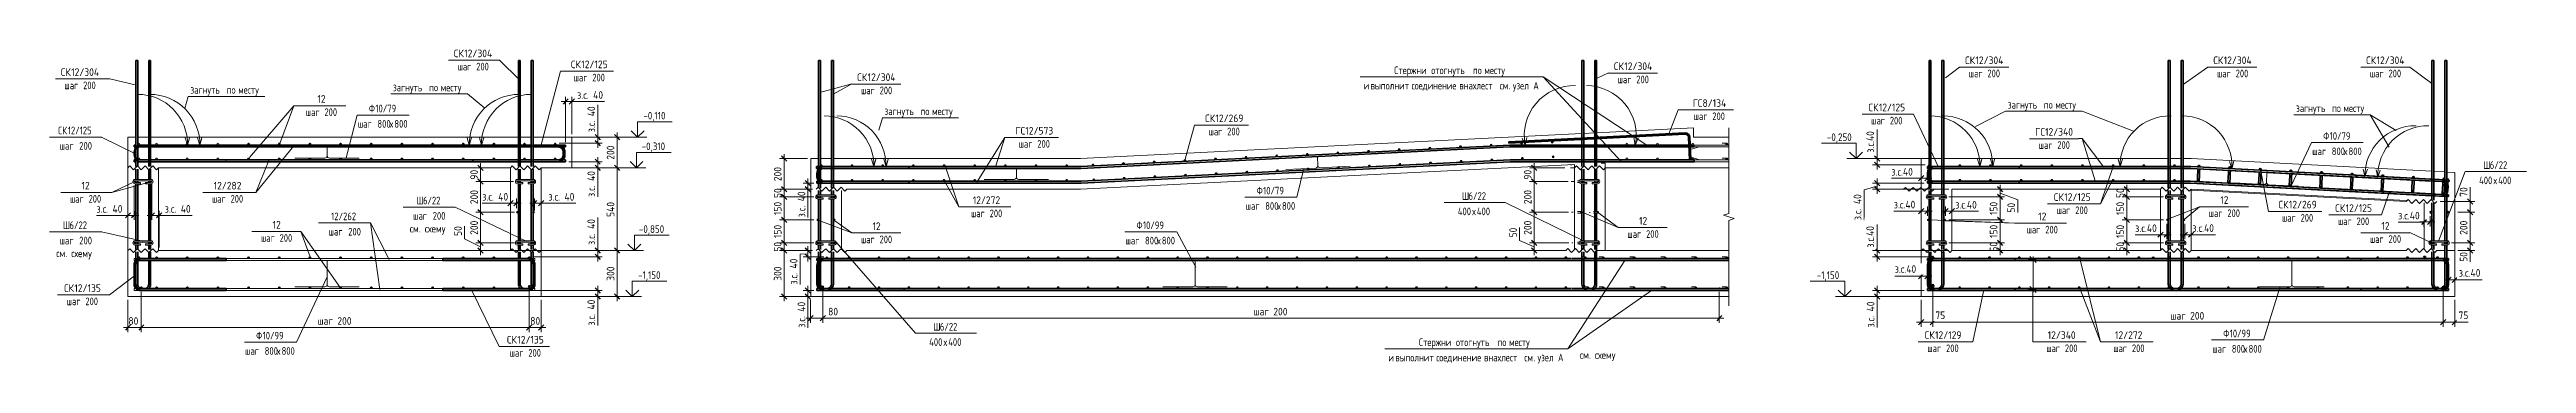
# Model space of a CAD drawing. Header units: millimetres. Extents: x 3129 to 68349, y -1586 to 12682.
# Drawn here: x 39813 to 55969, y -1586 to 462 of the extents above; entities that cross this region are included whole.
import ezdxf

# ---------------------------------------------------------------- set-up
doc = ezdxf.new("R2010")
doc.units = ezdxf.units.MM
for name, color, linetype, lineweight in [('AA_Dim', 7, 'Continuous', 9), ('AA_Dim-20', 7, 'Continuous', 9), ('AA_Linii', 7, 'Continuous', 9), ('AA_Oformlenie', 7, 'Continuous', 9), ('AA_Vinoska', 7, 'Continuous', 9), ('AA_Visotnaya otmetka', 7, 'Continuous', 9), ('AF_Perekritie', 7, 'Continuous', 18), ('AF_Perekritie_Опалубка', 253, 'Continuous', 20), ('AF_Stena_Арматура', 253, 'Continuous', 18), ('AF_Stena_Гидроизоляция', 253, 'Continuous', 20), ('AF_Stena_Опалубка', 253, 'Continuous', 18), ('Gen_Text', 7, 'Continuous', 9), ('KR_Armatura', 7, 'Continuous', 20), ('KR_Armatura_Tonkie', 7, 'Continuous', 20)]:
    doc.layers.add(name, color=color, linetype=linetype, lineweight=lineweight)
doc.styles.add('GOST Common', font='GOST Common.ttf', dxfattribs={"width": 0.85, "height": 50})
doc.styles.add('ISOCPEUR', font='isocpeur.ttf', dxfattribs={"width": 0.85, "height": 50})
doc.styles.add('ISOCPEUR_1', font='isocpeur.ttf', dxfattribs={"width": 0.9, "height": 50})
doc.styles.add('ISOCPEUR_2', font='isocpeur.ttf', dxfattribs={"width": 0.8, "height": 50})
doc.dimstyles.new('00_Точн_3_знака__прозр_', dxfattribs={"dimscale": 304.8, "dimtxt": 49.799059, "dimasz": 0.111549, "dimexe": 0.098425, "dimexo": 0.065617, "dimgap": 0.006562, "dimtad": 1, "dimdec": 3, "dimrnd": 0.001, "dimdsep": 46, "dimtxsty": 'ISOCPEUR_1', "dimblk1": 'OBLIQUE', "dimblk2": 'OBLIQUE', "dimsah": 1, "dimcen": 0.09, "dimdle": 0.098425, "dimazin": 0, "dimtfac": 1, "dimtdec": 4, "dimtix": 1, "dimtmove": 1, "dimatfit": 3, "dimfxl": 1, "dimtvp": 1, "dimtolj": 1, "dimtzin": 0, "dimlwd": 18, "dimlwe": 18, "dimarcsym": 2})
doc.dimstyles.new('01_Точн_3_знака__непрозр_', dxfattribs={"dimscale": 304.8, "dimtxt": 49.799059, "dimasz": 0.111549, "dimexe": 0.098425, "dimexo": 0.065617, "dimgap": 0.016404, "dimtad": 1, "dimdec": 3, "dimrnd": 0.001, "dimdsep": 46, "dimtxsty": 'ISOCPEUR_1', "dimblk1": 'OBLIQUE', "dimblk2": 'OBLIQUE', "dimsah": 1, "dimcen": 0.09, "dimdle": 0.098425, "dimazin": 0, "dimtfac": 1, "dimtdec": 4, "dimtix": 1, "dimtmove": 1, "dimatfit": 3, "dimfxl": 1, "dimtvp": 1, "dimtfill": 1, "dimtolj": 1, "dimtzin": 0, "dimlwd": 18, "dimlwe": 18, "dimarcsym": 2})
doc.dimstyles.new('05_Округл_1мм__прозр_', dxfattribs={"dimscale": 304.8, "dimtxt": 49.799059, "dimasz": 0.111549, "dimexe": 0.098425, "dimexo": 0.065617, "dimgap": 0.006562, "dimtad": 1, "dimdec": 0, "dimdsep": 46, "dimtxsty": 'ISOCPEUR_1', "dimblk1": 'OBLIQUE', "dimblk2": 'OBLIQUE', "dimsah": 1, "dimcen": 0.09, "dimdle": 0.098425, "dimazin": 0, "dimtfac": 1, "dimtdec": 4, "dimtix": 1, "dimtmove": 1, "dimatfit": 3, "dimfxl": 1, "dimtvp": 1, "dimtolj": 1, "dimtzin": 0, "dimlwd": 18, "dimlwe": 18, "dimarcsym": 2})
doc.dimstyles.new('05_Округл_1мм__прозр__1', dxfattribs={"dimscale": 304.8, "dimtxt": 49.799059, "dimasz": 0.111549, "dimexe": 0.098425, "dimexo": 0.065617, "dimgap": 0.006562, "dimtad": 1, "dimdec": 0, "dimdsep": 46, "dimtxsty": 'ISOCPEUR_1', "dimblk1": 'OBLIQUE', "dimblk2": 'OBLIQUE', "dimsah": 1, "dimcen": 0.09, "dimdle": 0.098425, "dimazin": 0, "dimtfac": 1, "dimtdec": 4, "dimtix": 1, "dimtmove": 0, "dimatfit": 3, "dimfxl": 1, "dimtvp": 1, "dimtolj": 1, "dimtzin": 0, "dimlwd": 18, "dimlwe": 18, "dimarcsym": 2})
doc.dimstyles.new('05_Округл_5мм__прозр__1', dxfattribs={"dimscale": 304.8, "dimtxt": 49.799059, "dimasz": 0.111549, "dimexe": 0.098425, "dimexo": 0.065617, "dimgap": 0.006562, "dimtad": 1, "dimdec": 0, "dimrnd": 5, "dimdsep": 46, "dimtxsty": 'ISOCPEUR_1', "dimblk1": 'OBLIQUE', "dimblk2": 'OBLIQUE', "dimsah": 1, "dimcen": 0.09, "dimdle": 0.098425, "dimazin": 0, "dimtfac": 1, "dimtdec": 4, "dimtix": 1, "dimtmove": 1, "dimatfit": 3, "dimfxl": 1, "dimtvp": 1, "dimtolj": 1, "dimtzin": 0, "dimlwd": 18, "dimlwe": 18, "dimarcsym": 2})
doc.dimstyles.new('05_Округл_5мм__прозр__2', dxfattribs={"dimscale": 304.8, "dimtxt": 49.799059, "dimasz": 0.111549, "dimexe": 0.098425, "dimexo": 0.065617, "dimgap": 0.006562, "dimtad": 1, "dimdec": 0, "dimrnd": 5, "dimdsep": 46, "dimtxsty": 'ISOCPEUR_1', "dimblk1": 'OBLIQUE', "dimblk2": 'OBLIQUE', "dimsah": 1, "dimcen": 0.09, "dimdle": 0.098425, "dimazin": 0, "dimtfac": 1, "dimtdec": 4, "dimtix": 1, "dimtmove": 0, "dimatfit": 3, "dimfxl": 1, "dimtvp": 1, "dimtolj": 1, "dimtzin": 0, "dimlwd": 18, "dimlwe": 18, "dimarcsym": 2})
doc.dimstyles.new('10_Раскладка_арматуры_с_засечками', dxfattribs={"dimscale": 304.8, "dimtxt": 0.18, "dimasz": 0.131234, "dimexe": 0.065617, "dimexo": 0, "dimgap": 0, "dimtad": 1, "dimdec": 3, "dimrnd": 0.001, "dimdsep": 46, "dimtxsty": 'ISOCPEUR_2', "dimblk1": 'OBLIQUE', "dimblk2": 'OBLIQUE', "dimsah": 1, "dimcen": 0.09, "dimdle": 0.065617, "dimazin": 0, "dimtfac": 1, "dimtdec": 4, "dimtix": 1, "dimtmove": 0, "dimatfit": 3, "dimfxl": 1, "dimtvp": 1, "dimtolj": 1, "dimtzin": 0, "dimlwd": 18, "dimlwe": 18, "dimarcsym": 2})

msp = doc.modelspace()

# ---------------------------------------------------------------- texts
at = {"layer": 'AA_Vinoska', "char_height": 50, "attachment_point": 1}
for s, insert, width, style in [('СК', (39885.7896, 338.9802), 82.253137, 'ISOCPEUR_1'), ('12/304', (39953.6552, 338.9802), 226.556887, 'ISOCPEUR_1'), ('СК', (42449.8124, 461.3853), 82.253137, 'ISOCPEUR_1'), ('шаг', (42474.0324, 375.4043), 116.7257, 'ISOCPEUR_2'), ('12/304', (42517.678, 461.3853), 226.556887, 'ISOCPEUR_1'), (' 200', (42570.3407, 375.4043), 133.4008, 'ISOCPEUR_2'), ('СК', (43213.3908, 389.8437), 82.253137, 'ISOCPEUR_1'), ('12/125', (43281.2565, 389.8437), 210.683475, 'ISOCPEUR_1'), ('Стержни', (48583.327, 351.1059), 276.662356, 'GOST Common'), ('\\fGOST Common|b0|i0|c204|p34|;\\W.85; ', (48810.3457, 351.1059), 17.717294, 'GOST Common'), ('отогнуть', (48824.8839, 351.1059), 313.459812, 'GOST Common'), ('\\fGOST Common|b0|i0|c204|p34|;\\W.85; ', (49082.0973, 351.1059), 17.717294, 'GOST Common'), ('по', (49096.6354, 351.1059), 73.594912, 'GOST Common'), ('\\fGOST Common|b0|i0|c204|p34|;\\W.85; ', (49157.0247, 351.1059), 17.717294, 'GOST Common'), ('месту', (49171.5628, 351.1059), 192.164494, 'GOST Common'), ('СК', (50016.5422, 377.7207), 82.253137, 'ISOCPEUR_1'), ('12/304', (50084.4079, 377.7207), 226.556887, 'ISOCPEUR_1'), ('СК', (52306.7626, 416.4742), 82.253137, 'ISOCPEUR_1'), ('12/304', (52374.6282, 416.4742), 226.556887, 'ISOCPEUR_1'), (' 200', (52427.2909, 330.4932), 133.4008, 'ISOCPEUR_2'), ('СК', (53926.0199, 416.4742), 82.253137, 'ISOCPEUR_1'), ('12/304', (53993.8855, 416.4742), 226.556887, 'ISOCPEUR_1'), (' 200', (54046.5482, 330.4932), 133.4008, 'ISOCPEUR_2'), ('СК', (54923.0158, 416.4742), 82.253137, 'ISOCPEUR_1'), ('12/304', (54990.8815, 416.4742), 226.556887, 'ISOCPEUR_1'), (' 200', (55043.5442, 330.4932), 133.4008, 'ISOCPEUR_2'), ('шаг', (39910.0096, 252.9991), 116.7257, 'ISOCPEUR_2'), (' 200', (40006.3179, 252.9991), 133.4008, 'ISOCPEUR_2'), ('загнуть', (40732.0483, 223.646), 268.485144, 'GOST Common'), ('\\fGOST Common|b0|i0|c204|p34|;\\W.85; ', (40953.5707, 223.646), 17.717294, 'GOST Common'), ('по', (40968.1889, 223.646), 73.594912, 'GOST Common'), ('\\fGOST Common|b0|i0|c204|p34|;\\W.85; ', (41028.9108, 223.646), 17.717294, 'GOST Common'), ('месту', (41043.529, 223.646), 192.164494, 'GOST Common'), ('12', (41559.9118, 164.1306), 66.379725, 'ISOCPEUR_1'), ('12', (41559.9118, 164.1306), 66.379725, 'ISOCPEUR_1'), ('загнуть', (42052.7809, 239.2118), 268.485144, 'GOST Common'), ('\\fGOST Common|b0|i0|c204|p34|;\\W.85; ', (42274.3033, 239.2118), 17.717294, 'GOST Common'), ('по', (42288.9216, 239.2118), 73.594912, 'GOST Common'), ('\\fGOST Common|b0|i0|c204|p34|;\\W.85; ', (42349.6434, 239.2118), 17.717294, 'GOST Common'), ('месту', (42364.2617, 239.2118), 192.164494, 'GOST Common'), ('шаг', (43231.1308, 303.8626), 116.7257, 'ISOCPEUR_2'), (' 200', (43327.4392, 303.8626), 133.4008, 'ISOCPEUR_2'), ('СК', (45080.7672, 305.949), 82.253137, 'ISOCPEUR_1'), ('СК', (45080.7672, 305.949), 82.253137, 'ISOCPEUR_1'), ('шаг', (45104.9872, 219.9679), 116.7257, 'ISOCPEUR_2'), ('шаг', (45104.9872, 219.9679), 116.7257, 'ISOCPEUR_2'), ('12/304', (45148.6329, 305.949), 226.556887, 'ISOCPEUR_1'), ('12/304', (45148.6329, 305.949), 226.556887, 'ISOCPEUR_1'), (' 200', (45201.2956, 219.9679), 133.4008, 'ISOCPEUR_2'), (' 200', (45201.2956, 219.9679), 133.4008, 'ISOCPEUR_2'), ('\\fGOST Common|b0|i0|c204|p34|;\\W.85;и', (48384.2485, 251.1059), 36.797456, 'GOST Common'), ('\\fGOST Common|b0|i0|c204|p34|;\\W.85; ', (48414.4432, 251.1059), 17.717294, 'GOST Common'), ('выполнит', (48428.9813, 251.1059), 308.008337, 'GOST Common'), ('\\fGOST Common|b0|i0|c204|p34|;\\W.85; ', (48681.7214, 251.1059), 17.717294, 'GOST Common'), ('соединение', (48696.2596, 251.1059), 362.523087, 'GOST Common'), ('\\fGOST Common|b0|i0|c204|p34|;\\W.85; ', (48993.7325, 251.1059), 17.717294, 'GOST Common'), ('внахлест', (49008.2706, 251.1059), 302.556863, 'GOST Common'), ('\\fGOST Common|b0|i0|c204|p34|;\\W.85; ', (49256.5375, 251.1059), 17.717294, 'GOST Common'), ('см', (49271.0756, 251.1059), 72.232044, 'GOST Common'), ('. ', (49330.3465, 251.1059), 32.70885, 'GOST Common'), ('узел', (49357.1862, 251.1059), 144.464087, 'GOST Common'), ('\\fGOST Common|b0|i0|c204|p34|;\\W.85; ', (49475.728, 251.1059), 17.717294, 'GOST Common'), ('\\fGOST Common|b0|i0|c204|p34|;\\W.85;А', (49490.2662, 251.1059), 46.337538, 'GOST Common'), ('шаг', (50040.7622, 291.7396), 116.7257, 'ISOCPEUR_2'), (' 200', (50137.0706, 291.7396), 133.4008, 'ISOCPEUR_2'), ('шаг', (52330.9826, 330.4932), 116.7257, 'ISOCPEUR_2'), ('шаг', (53950.2399, 330.4932), 116.7257, 'ISOCPEUR_2'), ('шаг', (54947.2358, 330.4932), 116.7257, 'ISOCPEUR_2'), ('шаг', (41484.1418, 78.1496), 116.7257, 'ISOCPEUR_2'), (' 200', (41580.4501, 78.1496), 133.4008, 'ISOCPEUR_2'), ('\\fGOST Common|b0|i0|c204|p34|;\\W.85;Ф', (41895.3576, 101.7419), 51.789012, 'GOST Common'), ('10/79', (41938.0878, 101.7419), 173.084331, 'GOST Common'), (' 800', (41925.6902, 1.7419), 128.109663, 'GOST Common'), ('800', (42061.7522, 1.7419), 110.392369, 'GOST Common'), ('загнуть', (45259.3159, 83.646), 268.485144, 'GOST Common'), ('\\fGOST Common|b0|i0|c204|p34|;\\W.85; ', (45479.6248, 83.646), 17.717294, 'GOST Common'), ('по', (45494.163, 83.646), 73.594912, 'GOST Common'), ('\\fGOST Common|b0|i0|c204|p34|;\\W.85; ', (45554.5522, 83.646), 17.717294, 'GOST Common'), ('месту', (45569.0903, 83.646), 192.164494, 'GOST Common'), ('СК', (47349.7598, 37.8933), 82.253137, 'ISOCPEUR_1'), ('12/269', (47417.6254, 37.8933), 222.227775, 'ISOCPEUR_1'), ('ГС', (50530.2661, 137.2824), 77.924025, 'ISOCPEUR_1'), ('шаг', (50536.6661, 51.3014), 116.7257, 'ISOCPEUR_2'), ('8/134', (50594.5599, 137.2824), 187.594875, 'ISOCPEUR_1'), (' 200', (50632.9745, 51.3014), 133.4008, 'ISOCPEUR_2'), ('загнуть', (52586.0691, 126.256), 268.485144, 'GOST Common'), ('\\fGOST Common|b0|i0|c204|p34|;\\W.85; ', (52806.3779, 126.256), 17.717294, 'GOST Common'), ('по', (52820.9161, 126.256), 73.594912, 'GOST Common'), ('\\fGOST Common|b0|i0|c204|p34|;\\W.85; ', (52881.3053, 126.256), 17.717294, 'GOST Common'), ('месту', (52895.8435, 126.256), 192.164494, 'GOST Common'), ('загнуть', (54465.6539, 103.7715), 268.485144, 'GOST Common'), ('\\fGOST Common|b0|i0|c204|p34|;\\W.85; ', (54685.9628, 103.7715), 17.717294, 'GOST Common'), ('по', (54700.5009, 103.7715), 73.594912, 'GOST Common'), ('\\fGOST Common|b0|i0|c204|p34|;\\W.85; ', (54760.8902, 103.7715), 17.717294, 'GOST Common'), ('месту', (54775.4283, 103.7715), 192.164494, 'GOST Common'), ('СК', (39868.1105, -41.4949), 77.683519, 'GOST Common'), ('шаг', (39878.2255, -141.4949), 124.021056, 'GOST Common'), ('12/125', (39932.2058, -41.4949), 198.978837, 'GOST Common'), (' 200', (39980.5531, -141.4949), 128.109663, 'GOST Common'), ('шаг', (41823.3626, 1.7419), 124.021056, 'GOST Common'), ('\\fGOST Common|b0|i0|c204|p34|;\\W.85;х', (42031.3913, 1.7419), 36.797456, 'GOST Common'), ('ГС', (46113.172, -42.9929), 77.924025, 'ISOCPEUR_1'), ('ГС', (46113.172, -42.9929), 77.924025, 'ISOCPEUR_1'), ('шаг', (46133.882, -128.9739), 116.7257, 'ISOCPEUR_2'), ('шаг', (46133.882, -128.9739), 116.7257, 'ISOCPEUR_2'), ('12/573', (46177.4657, -42.9929), 222.227775, 'ISOCPEUR_1'), ('12/573', (46177.4657, -42.9929), 222.227775, 'ISOCPEUR_1'), (' 200', (46230.1903, -128.9739), 133.4008, 'ISOCPEUR_2'), (' 200', (46230.1903, -128.9739), 133.4008, 'ISOCPEUR_2'), ('шаг', (47372.2698, -48.0877), 116.7257, 'ISOCPEUR_2'), (' 200', (47468.5781, -48.0877), 133.4008, 'ISOCPEUR_2'), ('ГС', (52764.4547, -50.516), 77.924025, 'ISOCPEUR_1'), ('ГС', (52764.4547, -50.516), 77.924025, 'ISOCPEUR_1'), ('шаг', (52786.9647, -136.4971), 116.7257, 'ISOCPEUR_2'), ('12/340', (52828.7484, -50.516), 226.556887, 'ISOCPEUR_1'), ('12/340', (52828.7484, -50.516), 226.556887, 'ISOCPEUR_1'), (' 200', (52883.273, -136.4971), 133.4008, 'ISOCPEUR_2'), ('\\fGOST Common|b0|i0|c204|p34|;\\W.85;Ф', (54642.6736, -77.4062), 51.789012, 'GOST Common'), ('10/79', (54685.1697, -77.4062), 173.084331, 'GOST Common'), ('шаг', (54571.073, -177.4062), 124.021056, 'GOST Common'), (' 800', (54672.84, -177.4062), 128.109663, 'GOST Common'), ('\\fGOST Common|b0|i0|c204|p34|;\\W.85;х', (54777.962, -177.4062), 36.797456, 'GOST Common'), ('800', (54808.1567, -177.4062), 110.392369, 'GOST Common'), ('\\fGOST Common|b0|i0|c204|p34|;\\W.85;Ш', (55687.2538, -266.9133), 51.789012, 'GOST Common'), ('6/22', (55729.7499, -266.9133), 147.189825, 'GOST Common'), ('12', (40021.1325, -401.3252), 66.379725, 'ISOCPEUR_1'), ('12', (40021.1325, -401.3252), 66.379725, 'ISOCPEUR_1'), ('12/282', (40883.0137, -401.3252), 222.227775, 'ISOCPEUR_1'), ('12/282', (40883.0137, -401.3252), 222.227775, 'ISOCPEUR_1'), ('\\fGOST Common|b0|i0|c204|p34|;\\W.85;Ф', (47685.9928, -433.7878), 51.789012, 'GOST Common'), ('10/79', (47728.4889, -433.7878), 173.084331, 'GOST Common'), ('\\fGOST Common|b0|i0|c204|p34|;\\W.85;Ш', (49025.862, -469.1554), 51.789012, 'GOST Common'), ('6/22', (49068.3581, -469.1554), 147.189825, 'GOST Common'), ('СК', (52886.1495, -475.7138), 82.253137, 'ISOCPEUR_1'), ('СК', (52886.1495, -475.7138), 82.253137, 'ISOCPEUR_1'), ('12/125', (52954.0152, -475.7138), 210.683475, 'ISOCPEUR_1'), ('12/125', (52954.0152, -475.7138), 210.683475, 'ISOCPEUR_1'), ('400', (55659.7801, -366.9133), 114.480975, 'GOST Common'), ('\\fGOST Common|b0|i0|c204|p34|;\\W.85;х', (55753.7189, -366.9133), 36.797456, 'GOST Common'), ('400', (55783.9136, -366.9133), 114.480975, 'GOST Common'), ('шаг', (39945.3625, -487.3062), 116.7257, 'ISOCPEUR_2'), (' 200', (40041.6708, -487.3062), 133.4008, 'ISOCPEUR_2'), ('шаг', (40871.5037, -487.3062), 116.7257, 'ISOCPEUR_2'), (' 200', (40967.812, -487.3062), 133.4008, 'ISOCPEUR_2'), ('12/262', (41650.0134, -601.4721), 209.881788, 'GOST Common'), ('шаг', (42183.7659, -598.2581), 124.021056, 'GOST Common'), ('\\fGOST Common|b0|i0|c204|p34|;\\W.85;Ш', (42205.7809, -498.2581), 51.789012, 'GOST Common'), ('6/22', (42248.5111, -498.2581), 147.189825, 'GOST Common'), (' 200', (42286.0935, -598.2581), 128.109663, 'GOST Common'), ('шаг', (45822.9113, -582.0006), 116.7257, 'ISOCPEUR_2'), ('12/272', (45834.4213, -496.0195), 222.227775, 'ISOCPEUR_1'), ('12/272', (45834.4213, -496.0195), 222.227775, 'ISOCPEUR_1'), (' 200', (45919.2196, -582.0006), 133.4008, 'ISOCPEUR_2'), ('шаг', (47614.3921, -533.7878), 124.021056, 'GOST Common'), (' 800', (47716.1592, -533.7878), 128.109663, 'GOST Common'), ('\\fGOST Common|b0|i0|c204|p34|;\\W.85;х', (47821.2812, -533.7878), 36.797456, 'GOST Common'), ('800', (47851.4758, -533.7878), 110.392369, 'GOST Common'), ('400', (48998.3883, -569.1554), 114.480975, 'GOST Common'), ('\\fGOST Common|b0|i0|c204|p34|;\\W.85;х', (49092.3271, -569.1554), 36.797456, 'GOST Common'), ('400', (49122.5218, -569.1554), 114.480975, 'GOST Common'), ('12', (50180.4199, -630.7844), 66.379725, 'ISOCPEUR_1'), ('12', (50180.4199, -630.7844), 66.379725, 'ISOCPEUR_1'), ('12', (52783.9833, -602.0452), 66.379725, 'ISOCPEUR_1'), ('12', (52783.9833, -602.0452), 66.379725, 'ISOCPEUR_1'), ('шаг', (52903.8895, -561.6949), 116.7257, 'ISOCPEUR_2'), ('шаг', (52903.8895, -561.6949), 116.7257, 'ISOCPEUR_2'), (' 200', (53000.1979, -561.6949), 133.4008, 'ISOCPEUR_2'), (' 200', (53000.1979, -561.6949), 133.4008, 'ISOCPEUR_2'), ('шаг', (53896.1106, -581.0017), 116.7257, 'ISOCPEUR_2'), ('12', (53971.8806, -495.0207), 66.379725, 'ISOCPEUR_1'), ('12', (53971.8806, -495.0207), 66.379725, 'ISOCPEUR_1'), (' 200', (53992.419, -581.0017), 133.4008, 'ISOCPEUR_2'), ('СК', (54351.1431, -524.889), 82.253137, 'ISOCPEUR_1'), ('шаг', (54373.6531, -610.87), 116.7257, 'ISOCPEUR_2'), ('12/269', (54419.0087, -524.889), 222.227775, 'ISOCPEUR_1'), (' 200', (54469.9614, -610.87), 133.4008, 'ISOCPEUR_2'), ('СК', (54721.3617, -547.8906), 82.253137, 'ISOCPEUR_1'), ('12/125', (54789.2273, -547.8906), 210.683475, 'ISOCPEUR_1'), (' 200', (54835.41, -633.8716), 133.4008, 'ISOCPEUR_2'), ('шаг', (39878.2255, -759.3412), 124.021056, 'GOST Common'), ('\\fGOST Common|b0|i0|c204|p34|;\\W.85;Ш', (39900.2405, -659.3412), 51.789012, 'GOST Common'), ('6/22', (39942.9707, -659.3412), 147.189825, 'GOST Common'), (' 200', (39980.5531, -759.3412), 128.109663, 'GOST Common'), ('шаг', (41191.5037, -742.5737), 116.7257, 'ISOCPEUR_2'), ('12', (41267.2737, -656.5927), 66.379725, 'ISOCPEUR_1'), ('12', (41267.2737, -656.5927), 66.379725, 'ISOCPEUR_1'), (' 200', (41287.812, -742.5737), 133.4008, 'ISOCPEUR_2'), ('шаг', (41632.5034, -701.4721), 124.021056, 'GOST Common'), (' 200', (41734.831, -701.4721), 128.109663, 'GOST Common'), ('шаг', (45104.7488, -751.7756), 116.7257, 'ISOCPEUR_2'), ('12', (45180.5188, -665.7945), 66.379725, 'ISOCPEUR_1'), ('12', (45180.5188, -665.7945), 66.379725, 'ISOCPEUR_1'), (' 200', (45201.0571, -751.7756), 133.4008, 'ISOCPEUR_2'), ('шаг', (46830.4756, -759.8104), 124.021056, 'GOST Common'), ('\\fGOST Common|b0|i0|c204|p34|;\\W.85;Ф', (46902.0762, -659.8104), 51.789012, 'GOST Common'), ('10/99', (46944.5723, -659.8104), 173.084331, 'GOST Common'), (' 800', (46932.2426, -759.8104), 128.109663, 'GOST Common'), ('\\fGOST Common|b0|i0|c204|p34|;\\W.85;х', (47037.3646, -759.8104), 36.797456, 'GOST Common'), ('800', (47067.5593, -759.8104), 110.392369, 'GOST Common'), ('шаг', (50104.6499, -716.7655), 116.7257, 'ISOCPEUR_2'), ('шаг', (50104.6499, -716.7655), 116.7257, 'ISOCPEUR_2'), (' 200', (50200.9582, -716.7655), 133.4008, 'ISOCPEUR_2'), (' 200', (50200.9582, -716.7655), 133.4008, 'ISOCPEUR_2'), ('шаг', (52708.2133, -688.0263), 116.7257, 'ISOCPEUR_2'), (' 200', (52804.5216, -688.0263), 133.4008, 'ISOCPEUR_2'), ('шаг', (54739.1017, -633.8716), 116.7257, 'ISOCPEUR_2'), ('шаг', (54947.3456, -749.587), 116.7257, 'ISOCPEUR_2'), ('12', (55023.1156, -663.6059), 66.379725, 'ISOCPEUR_1'), (' 200', (55043.654, -749.587), 133.4008, 'ISOCPEUR_2'), ('СК', (39906.8876, -1069.9109), 82.253137, 'ISOCPEUR_1'), ('12/135', (39974.7533, -1069.9109), 210.683475, 'ISOCPEUR_1'), ('шаг', (39924.6276, -1155.8919), 116.7257, 'ISOCPEUR_2'), (' 200', (40020.936, -1155.8919), 133.4008, 'ISOCPEUR_2'), ('\\fGOST Common|b0|i0|c204|p34|;\\W.85;Ф', (41159.8285, -1379.6778), 51.789012, 'GOST Common'), ('10/99', (41202.5587, -1379.6778), 173.084331, 'GOST Common'), ('СК', (42796.1153, -1406.1171), 82.253137, 'ISOCPEUR_1'), ('12/135', (42863.9809, -1406.1171), 210.683475, 'ISOCPEUR_1'), ('400', (45550.1728, -1421.5719), 114.480975, 'GOST Common'), ('\\fGOST Common|b0|i0|c204|p34|;\\W.85;Ш', (45577.6465, -1321.5719), 51.789012, 'GOST Common'), ('6/22', (45620.1426, -1321.5719), 147.189825, 'GOST Common'), ('\\fGOST Common|b0|i0|c204|p34|;\\W.85;х', (45644.1116, -1421.5719), 36.797456, 'GOST Common'), ('400', (45674.3063, -1421.5719), 114.480975, 'GOST Common'), ('Стержни', (48744.5486, -1422.4557), 276.662356, 'GOST Common'), ('\\fGOST Common|b0|i0|c204|p34|;\\W.85; ', (48971.5674, -1422.4557), 17.717294, 'GOST Common'), ('отогнуть', (48986.1055, -1422.4557), 313.459812, 'GOST Common'), ('\\fGOST Common|b0|i0|c204|p34|;\\W.85; ', (49243.3189, -1422.4557), 17.717294, 'GOST Common'), ('по', (49257.8571, -1422.4557), 73.594912, 'GOST Common'), ('\\fGOST Common|b0|i0|c204|p34|;\\W.85; ', (49318.2463, -1422.4557), 17.717294, 'GOST Common'), ('месту', (49332.7845, -1422.4557), 192.164494, 'GOST Common'), ('12/340', (52846.0374, -1376.0983), 226.556887, 'ISOCPEUR_1'), ('12/272', (53284.9818, -1376.0983), 222.227775, 'ISOCPEUR_1'), ('12/272', (53284.9818, -1376.0983), 222.227775, 'ISOCPEUR_1'), ('\\fGOST Common|b0|i0|c204|p34|;\\W.85;Ф', (53990.7059, -1365.6429), 51.789012, 'GOST Common'), ('10/99', (54033.202, -1365.6429), 173.084331, 'GOST Common'), ('шаг', (41087.8335, -1479.6778), 124.021056, 'GOST Common'), (' 800', (41190.1611, -1479.6778), 128.109663, 'GOST Common'), ('\\fGOST Common|b0|i0|c204|p34|;\\W.85;х', (41295.8621, -1479.6778), 36.797456, 'GOST Common'), ('800', (41326.223, -1479.6778), 110.392369, 'GOST Common'), ('шаг', (42813.8553, -1492.0981), 116.7257, 'ISOCPEUR_2'), (' 200', (42910.1636, -1492.0981), 133.4008, 'ISOCPEUR_2'), ('\\fGOST Common|b0|i0|c204|p34|;\\W.85;и', (48545.4702, -1522.4557), 36.797456, 'GOST Common'), ('\\fGOST Common|b0|i0|c204|p34|;\\W.85; ', (48575.6648, -1522.4557), 17.717294, 'GOST Common'), ('выполнит', (48590.2029, -1522.4557), 308.008337, 'GOST Common'), ('\\fGOST Common|b0|i0|c204|p34|;\\W.85; ', (48842.9431, -1522.4557), 17.717294, 'GOST Common'), ('соединение', (48857.4812, -1522.4557), 362.523087, 'GOST Common'), ('\\fGOST Common|b0|i0|c204|p34|;\\W.85; ', (49154.9541, -1522.4557), 17.717294, 'GOST Common'), ('внахлест', (49169.4922, -1522.4557), 302.556863, 'GOST Common'), ('\\fGOST Common|b0|i0|c204|p34|;\\W.85; ', (49417.7591, -1522.4557), 17.717294, 'GOST Common'), ('см', (49432.2972, -1522.4557), 72.232044, 'GOST Common'), ('. ', (49491.5682, -1522.4557), 32.70885, 'GOST Common'), ('узел', (49518.4078, -1522.4557), 144.464087, 'GOST Common'), ('\\fGOST Common|b0|i0|c204|p34|;\\W.85; ', (49636.9497, -1522.4557), 17.717294, 'GOST Common'), ('\\fGOST Common|b0|i0|c204|p34|;\\W.85;А', (49651.4878, -1522.4557), 46.337538, 'GOST Common'), ('шаг', (52061.1698, -1462.0793), 116.7257, 'ISOCPEUR_2'), (' 200', (52157.4781, -1462.0793), 133.4008, 'ISOCPEUR_2'), ('шаг', (52836.3274, -1462.0793), 116.7257, 'ISOCPEUR_2'), (' 200', (52932.6358, -1462.0793), 133.4008, 'ISOCPEUR_2'), ('шаг', (53273.4718, -1462.0793), 116.7257, 'ISOCPEUR_2'), ('шаг', (53273.4718, -1462.0793), 116.7257, 'ISOCPEUR_2'), (' 200', (53369.7801, -1462.0793), 133.4008, 'ISOCPEUR_2'), (' 200', (53369.7801, -1462.0793), 133.4008, 'ISOCPEUR_2'), ('шаг', (53919.1053, -1465.6429), 124.021056, 'GOST Common'), (' 800', (54020.8723, -1465.6429), 128.109663, 'GOST Common'), ('\\fGOST Common|b0|i0|c204|p34|;\\W.85;х', (54125.9943, -1465.6429), 36.797456, 'GOST Common'), ('800', (54156.1889, -1465.6429), 110.392369, 'GOST Common')]:
    msp.add_mtext(s, dxfattribs=dict(at, insert=insert, width=width, style=style))
at = {"layer": 'AA_Visotnaya otmetka', "char_height": 50, "attachment_point": 1, "line_spacing_factor": 1.149209, "style": 'ISOCPEUR'}
for s, insert, width in [('-0,110', (43685.905, 55.3228), 173.289332), ('-0,310', (43674.8104, -144.6772), 183.447672), ('-0,250', (51405.6492, -85.225), 193.606012), ('-0,850', (43656.8538, -684.6772), 193.606012), ('-1,150', (43651.5952, -984.6772), 173.289332), ('-1,150', (51340.0107, -985.225), 173.289332)]:
    msp.add_mtext(s, dxfattribs=dict(at, insert=insert, width=width))
at = {"layer": 'Gen_Text', "char_height": 50, "attachment_point": 1, "style": 'ISOCPEUR'}
for s, insert, width in [('см', (42162.2948, -681.7694), 72.232044), ('. ', (42221.8922, -681.7694), 46.337537), ('схему', (42260.1245, -681.7694), 182.624413), ('см', (39856.0857, -842.8525), 72.232044), ('. ', (39915.6831, -842.8525), 46.337537), ('схему', (39953.9154, -842.8525), 182.624413), ('см', (49794.0349, -1505.8206), 72.232044), ('. ', (49853.6323, -1505.8206), 46.337537), ('схему', (49891.8646, -1505.8206), 182.624413)]:
    msp.add_mtext(s, dxfattribs=dict(at, insert=insert, width=width))

# ---------------------------------------------------------------- blocks, each defined once
blk = doc.blocks.new('079_Шпилька _ЭлУзла_ - d8 А240-4081660-Сечение 21')
at = {"layer": 'AA_Oformlenie'}
for p, q in [((-44647, -786), (-44751, -786)), ((-44751, -794), (-44647, -794)), ((-44716, -806), (-44751, -806)), ((-44716, -814), (-44716, -806)), ((-44647, -806), (-44682, -806)), ((-44682, -806), (-44682, -814)), ((-44751, -814), (-44716, -814)), ((-44682, -814), (-44647, -814))]:
    blk.add_line(p, q, dxfattribs=at)
for centre, radius, start, end in [((-44751, -800), 14, 90, 270), ((-44751, -800), 6, 90, 270), ((-44647, -800), 14, 270, 90), ((-44647, -800), 6, 270, 90)]:
    blk.add_arc(centre, radius, start, end, dxfattribs=at)
blk = doc.blocks.new('079_Шпилька _ЭлУзла_ - d8 А240-V1-Сечение 21')
at = {"layer": 'AA_Oformlenie'}
for p, q in [((-44647, -386), (-44751, -386)), ((-44751, -394), (-44647, -394)), ((-44716, -406), (-44751, -406)), ((-44751, -414), (-44716, -414)), ((-44716, -414), (-44716, -406)), ((-44647, -406), (-44682, -406)), ((-44682, -406), (-44682, -414)), ((-44682, -414), (-44647, -414))]:
    blk.add_line(p, q, dxfattribs=at)
for centre, radius, start, end in [((-44751, -400), 14, 90, 270), ((-44751, -400), 6, 90, 270), ((-44647, -400), 14, 270, 90), ((-44647, -400), 6, 270, 90)]:
    blk.add_arc(centre, radius, start, end, dxfattribs=at)
blk = doc.blocks.new('079_Шпилька _ЭлУзла_ - d8 А240-V2-Сечение 21')
at = {"layer": 'AA_Oformlenie'}
for p, q in [((-47142, -386), (-47246, -386)), ((-47246, -394), (-47142, -394)), ((-47211, -406), (-47246, -406)), ((-47246, -414), (-47211, -414)), ((-47211, -414), (-47211, -406)), ((-47142, -406), (-47177, -406)), ((-47177, -406), (-47177, -414)), ((-47177, -414), (-47142, -414))]:
    blk.add_line(p, q, dxfattribs=at)
for centre, radius, start, end in [((-47246, -400), 14, 90, 270), ((-47246, -400), 6, 90, 270), ((-47142, -400), 14, 270, 90), ((-47142, -400), 6, 270, 90)]:
    blk.add_arc(centre, radius, start, end, dxfattribs=at)
blk = doc.blocks.new('079_Шпилька _ЭлУзла_ - d8 А240-V3-Сечение 21')
at = {"layer": 'AA_Oformlenie'}
for p, q in [((-47142, -786), (-47246, -786)), ((-47246, -794), (-47142, -794)), ((-47211, -806), (-47246, -806)), ((-47211, -814), (-47211, -806)), ((-47142, -806), (-47177, -806)), ((-47177, -806), (-47177, -814)), ((-47246, -814), (-47211, -814)), ((-47177, -814), (-47142, -814))]:
    blk.add_line(p, q, dxfattribs=at)
for centre, radius, start, end in [((-47246, -800), 14, 90, 270), ((-47246, -800), 6, 90, 270), ((-47142, -800), 14, 270, 90), ((-47142, -800), 6, 270, 90)]:
    blk.add_arc(centre, radius, start, end, dxfattribs=at)
blk = doc.blocks.new('Последовательность узлов - 3мм масшт20 маскировка-904226-Сечение 21')
at = {"layer": 'AA_Oformlenie'}
for p, q in [((-44797, -850), (-44785, -838)), ((-44760, -863), (-44785, -838)), ((-44747, -850), (-44760, -863)), ((-44747, -850), (-44735, -838)), ((-44710, -863), (-44735, -838)), ((-44697, -850), (-44710, -863)), ((-44697, -850), (-44685, -838)), ((-44660, -863), (-44685, -838)), ((-44647, -850), (-44660, -863)), ((-44647, -850), (-44635, -838)), ((-44610, -863), (-44635, -838)), ((-44597, -850), (-44610, -863))]:
    blk.add_line(p, q, dxfattribs=at)
blk = doc.blocks.new('Последовательность узлов - 3мм масшт20 маскировка-904226-Сечение 20')
at = {"layer": 'AA_Oformlenie'}
for p, q in [((29174, -850), (29187, -838)), ((29187, -838), (29212, -863)), ((29224, -850), (29212, -863)), ((29224, -850), (29237, -838)), ((29237, -838), (29262, -863)), ((29274, -850), (29262, -863)), ((29274, -850), (29287, -838)), ((29287, -838), (29312, -863)), ((29324, -850), (29312, -863)), ((29324, -850), (29337, -838)), ((29337, -838), (29362, -863)), ((29374, -850), (29362, -863))]:
    blk.add_line(p, q, dxfattribs=at)
blk = doc.blocks.new('Последовательность узлов - 3мм масшт20 маскировка-V4-Сечение 20')
at = {"layer": 'AA_Oformlenie'}
for p, q in [((29174, -450), (29187, -437)), ((29187, -437), (29212, -463)), ((29224, -450), (29212, -463)), ((29224, -450), (29237, -437)), ((29237, -437), (29262, -463)), ((29274, -450), (29262, -463)), ((29274, -450), (29287, -437)), ((29287, -437), (29312, -463)), ((29324, -450), (29312, -463)), ((29324, -450), (29337, -437)), ((29337, -437), (29362, -463)), ((29374, -450), (29362, -463))]:
    blk.add_line(p, q, dxfattribs=at)
blk = doc.blocks.new('011_ЛинияОбрыва _ЭлУзла_Линия_ - Тип 1-4106584-Сечение 20')
at = {"layer": 'AA_Oformlenie'}
for p, q in [((35127, -110), (35127, -608)), ((35127, -653), (35127, -1150))]:
    blk.add_line(p, q, dxfattribs=at)
blk = doc.blocks.new('079_Шпилька _ЭлУзла_ - d8 А240-4106597-Сечение 20')
at = {"layer": 'AA_Oformlenie'}
for p, q in [((29292, -786), (29186, -786)), ((29186, -794), (29292, -794)), ((29221, -806), (29186, -806)), ((29221, -814), (29221, -806)), ((29292, -806), (29257, -806)), ((29257, -806), (29257, -814)), ((29186, -814), (29221, -814)), ((29257, -814), (29292, -814))]:
    blk.add_line(p, q, dxfattribs=at)
for centre, radius, start, end in [((29186, -800), 14, 90, 270), ((29186, -800), 6, 90, 270), ((29292, -800), 14, 270, 90), ((29292, -800), 6, 270, 90)]:
    blk.add_arc(centre, radius, start, end, dxfattribs=at)
blk = doc.blocks.new('Засыпка - Засыпка-3699984-Сечение 19')
at = {"layer": 'AF_Perekritie', "lineweight": 20}
for p, q in [((30899, -456), (30899, -850)), ((32303, -529), (30899, -456)), ((32419, -842), (32419, -538)), ((30899, -850), (32303, -850))]:
    blk.add_line(p, q, dxfattribs=at)
blk = doc.blocks.new('Засыпка 2 - Засыпка 2-3700114-Сечение 19')
at = {"layer": 'AF_Perekritie', "lineweight": 20}
for p, q in [((30699, -450), (29339, -450)), ((29339, -450), (29339, -850)), ((30699, -850), (30699, -450)), ((29339, -850), (30699, -850))]:
    blk.add_line(p, q, dxfattribs=at)
blk = doc.blocks.new('350_Стержень П торец СК-СГ _НесАрм_РабПлоск_ - 350_Стержень П торец СК-СГ _НесАрм_РабПлоск_-3971442-Сечение 19')
at = {"layer": 'KR_Armatura_Tonkie', "lineweight": 35}
for points in [[(32465, -606), (32466, -606), (32468, -605), (32469, -604), (32470, -603), (32470, -602), (32471, -600), (32470, -598), (32470, -597), (32469, -596), (32468, -595), (32466, -594), (32465, -594), (32463, -594), (32462, -595), (32460, -596), (32459, -597), (32459, -598), (32459, -600), (32459, -602), (32459, -603), (32460, -604), (32462, -605), (32463, -606)], [(32573, -606), (32574, -606), (32576, -605), (32577, -604), (32578, -603), (32578, -602), (32579, -600), (32578, -598), (32578, -597), (32577, -596), (32576, -595), (32574, -594), (32573, -594), (32571, -594), (32570, -595), (32568, -596), (32567, -597), (32567, -599), (32567, -602), (32567, -603), (32568, -604), (32570, -605), (32571, -606)]]:
    blk.add_hatch(color=256, dxfattribs=at).paths.add_polyline_path(points)
at = {"layer": 'AA_Oformlenie'}
for centre, start, end in [((32465, -600), 90, 270), ((32465, -600), 270, 90), ((32573, -600), 90, 171.4719), ((32573, -600), 188.5281, 270), ((32573, -600), 270, 90)]:
    blk.add_arc(centre, 6, start, end, dxfattribs=at)
at = {"layer": 'KR_Armatura_Tonkie', "lineweight": 35}
for centre in [(32465, -600), (32573, -600)]:
    blk.add_circle(centre, 6, dxfattribs=at)
blk = doc.blocks.new('350_Стержень П торец СК-СГ _НесАрм_РабПлоск_ - 350_Стержень П торец СК-СГ _НесАрм_РабПлоск_-V5-Сечение 19')
at = {"layer": 'KR_Armatura_Tonkie', "lineweight": 35}
for points in [[(32465, -806), (32466, -806), (32468, -805), (32469, -804), (32470, -803), (32470, -802), (32471, -800), (32470, -798), (32470, -797), (32469, -796), (32468, -795), (32466, -794), (32464, -794), (32463, -794), (32462, -795), (32460, -796), (32460, -797), (32459, -799), (32459, -800), (32459, -802), (32460, -804), (32462, -805), (32462, -805), (32464, -806), (32465, -806)], [(32572, -806), (32573, -805), (32574, -805), (32576, -804), (32576, -803), (32577, -801), (32577, -800), (32577, -798), (32576, -796), (32575, -796), (32574, -795), (32572, -794), (32571, -794), (32570, -795), (32568, -796), (32567, -797), (32567, -799), (32567, -802), (32567, -803), (32568, -804), (32570, -805), (32571, -806)]]:
    blk.add_hatch(color=256, dxfattribs=at).paths.add_polyline_path(points)
at = {"layer": 'AA_Oformlenie'}
for centre, start, end in [((32465, -800), 272.353, 87.647), ((32573, -800), 97.3063, 171.4719), ((32573, -800), 188.5281, 262.6937)]:
    blk.add_arc(centre, 6, start, end, dxfattribs=at)
at = {"layer": 'KR_Armatura_Tonkie', "lineweight": 35}
for centre, start, end in [((32465, -800), 161.7619, 198.2381), ((32465, -800), 91.6617, 139.8998), ((32465, -800), 220.1002, 268.3383), ((32465, -800), 271.0446, 88.9554), ((32573, -800), 93.2436, 266.7564)]:
    blk.add_arc(centre, 6, start, end, dxfattribs=at)
blk = doc.blocks.new('350_Стержень П торец СК-СГ _НесАрм_РабПлоск_ - 350_Стержень П торец СК-СГ _НесАрм_РабПлоск_-V6-Сечение 19')
at = {"layer": 'KR_Armatura_Tonkie', "lineweight": 35}
for points in [[(32469, -384), (32469, -384), (32468, -383), (32466, -382), (32465, -382), (32463, -382), (32462, -383), (32460, -384), (32469, -384)], [(32578, -390), (32578, -390), (32579, -388), (32578, -386), (32578, -385), (32577, -384), (32576, -383), (32574, -382), (32573, -382), (32571, -382), (32569, -383), (32568, -384), (32567, -385), (32567, -387), (32567, -389), (32578, -390)]]:
    blk.add_hatch(color=256, dxfattribs=at).paths.add_polyline_path(points)
at = {"layer": 'AA_Oformlenie'}
for centre, start, end in [((32465, -388), 90, 135), ((32465, -388), 39.3138, 90), ((32573, -388), 90, 171.4719), ((32573, -388), 188.5281, 192.8845), ((32573, -388), 341.0532, 90)]:
    blk.add_arc(centre, 6, start, end, dxfattribs=at)
at = {"layer": 'KR_Armatura_Tonkie', "lineweight": 35}
for centre, start, end in [((32465, -388), 46.2883, 126.4469), ((32573, -388), 340.8944, 193.6678)]:
    blk.add_arc(centre, 6, start, end, dxfattribs=at)
blk = doc.blocks.new('079_Шпилька _ЭлУзла_ - d8 А240-4081675-Сечение 19')
at = {"layer": 'AA_Oformlenie'}
for p, q in [((29292, -786), (29186, -786)), ((29186, -794), (29292, -794)), ((29221, -806), (29186, -806)), ((29221, -814), (29221, -806)), ((29292, -806), (29257, -806)), ((29257, -806), (29257, -814)), ((29186, -814), (29221, -814)), ((29257, -814), (29292, -814))]:
    blk.add_line(p, q, dxfattribs=at)
for centre, radius, start, end in [((29186, -800), 14, 90, 270), ((29186, -800), 6, 90, 270), ((29292, -800), 14, 270, 90), ((29292, -800), 6, 270, 90)]:
    blk.add_arc(centre, radius, start, end, dxfattribs=at)
blk = doc.blocks.new('Последовательность узлов - 3мм масшт20 маскировка-904226-Сечение 19')
at = {"layer": 'AA_Oformlenie'}
for p, q in [((29139, -850), (29152, -838)), ((29152, -838), (29177, -863)), ((29189, -850), (29177, -863)), ((29189, -850), (29202, -838)), ((29202, -838), (29227, -863)), ((29239, -850), (29227, -863)), ((29239, -850), (29252, -838)), ((29252, -838), (29277, -863)), ((29289, -850), (29277, -863)), ((29289, -850), (29302, -838)), ((29302, -838), (29327, -863)), ((29339, -850), (29327, -863))]:
    blk.add_line(p, q, dxfattribs=at)
blk = doc.blocks.new('DIMBLOCK32-Сечение 21')
at = {"layer": 'AA_Dim-20', "lineweight": 18}
for p, q in [((40364, -425), (40364, -650)), ((40364, -620), (40364, -425)), ((40119, -620), (40317, -620)), ((40394, -620), (40294, -620)), ((40317, -620), (40344, -620)), ((40324, -624), (40324, -590)), ((40324, -620), (40324, -624))]:
    blk.add_line(p, q, dxfattribs=at)
at = {"layer": 'AA_Dim-20', "lineweight": 30}
for p, q in [((40324, -620), (40307, -637)), ((40324, -620), (40341, -603)), ((40364, -620), (40347, -637)), ((40364, -620), (40381, -603))]:
    blk.add_line(p, q, dxfattribs=at)
at = {"layer": 'AA_Dim-20', "color": 0, "lineweight": 18, "insert": (40119, -553), "char_height": 50, "width": 213.75, "attachment_point": 1, "line_spacing_factor": 1.149209, "style": 'ISOCPEUR_1'}
blk.add_mtext('з.с. 40', dxfattribs=at)
blk = doc.blocks.new('_Oblique')
at = {"color": 0, "linetype": 'ByBlock', "lineweight": -2}
blk.add_line((-0.5, -0.5), (0.5, 0.5), dxfattribs=at)
blk = doc.blocks.new('DIMBLOCK33-Сечение 21')
at = {"layer": 'AA_Dim-20', "lineweight": 18}
for p, q in [((40480, -416), (40480, -650)), ((40480, -620), (40480, -416)), ((40557, -620), (40450, -620)), ((40544, -620), (40503, -620)), ((40527, -830), (40527, -590)), ((40527, -620), (40527, -830)), ((40742, -620), (40544, -620))]:
    blk.add_line(p, q, dxfattribs=at)
at = {"layer": 'AA_Dim-20', "lineweight": 30}
for p, q in [((40480, -620), (40463, -637)), ((40480, -620), (40497, -603)), ((40527, -620), (40510, -637)), ((40527, -620), (40544, -603))]:
    blk.add_line(p, q, dxfattribs=at)
at = {"layer": 'AA_Dim-20', "color": 0, "lineweight": 18, "insert": (40564, -553), "char_height": 50, "width": 213.75, "attachment_point": 1, "line_spacing_factor": 1.149209, "style": 'ISOCPEUR_1'}
blk.add_mtext('з.с. 40', dxfattribs=at)
blk = doc.blocks.new('DIMBLOCK34-Сечение 21')
at = {"layer": 'AA_Dim-20', "lineweight": 18}
for p, q in [((43149, 123), (43249, 123)), ((43179, -142), (43179, 153)), ((43179, 123), (43179, -142)), ((43234, 123), (43199, 123)), ((43219, -90), (43219, 153)), ((43219, 123), (43219, -90)), ((43433, 123), (43234, 123))]:
    blk.add_line(p, q, dxfattribs=at)
at = {"layer": 'AA_Dim-20', "lineweight": 30}
for p, q in [((43179, 123), (43162, 106)), ((43179, 123), (43196, 140)), ((43219, 123), (43202, 106)), ((43219, 123), (43236, 140))]:
    blk.add_line(p, q, dxfattribs=at)
at = {"layer": 'AA_Dim-20', "color": 0, "lineweight": 18, "insert": (43254, 190), "char_height": 50, "width": 213.75, "attachment_point": 1, "line_spacing_factor": 1.149209, "style": 'ISOCPEUR_1'}
blk.add_mtext('з.с. 40', dxfattribs=at)
blk = doc.blocks.new('010_Текст с выноской - Текст 2 строки-4025778-Сечение 21')
at = {"layer": 'AA_Vinoska'}
blk.add_line((-45577, 172), (-45077, 172), dxfattribs=at)
blk = doc.blocks.new('010_Текст с выноской - Текст 2 строки-4082114-Сечение 21')
at = {"layer": 'AA_Vinoska'}
blk.add_line((-46398, 156), (-46898, 156), dxfattribs=at)
blk = doc.blocks.new('DIMBLOCK35-Сечение 21')
at = {"layer": 'AA_Dim-20', "lineweight": 18}
for p, q in [((42628, -310), (42594, -310)), ((42624, -280), (42624, -400)), ((42624, -310), (42628, -310)), ((42839, -400), (42594, -400)), ((42624, -400), (42839, -400))]:
    blk.add_line(p, q, dxfattribs=at)
at = {"layer": 'AA_Dim-20', "lineweight": 30}
for p, q in [((42624, -310), (42607, -293)), ((42624, -310), (42641, -327)), ((42624, -400), (42607, -383)), ((42624, -400), (42641, -417))]:
    blk.add_line(p, q, dxfattribs=at)
at = {"layer": 'AA_Dim-20', "color": 0, "lineweight": 18, "insert": (42557, -387), "char_height": 50, "width": 75.85, "attachment_point": 1, "rotation": 90, "line_spacing_factor": 1.149209, "style": 'ISOCPEUR_1'}
blk.add_mtext('90', dxfattribs=at)
blk = doc.blocks.new('DIMBLOCK36-Сечение 21')
at = {"layer": 'AA_Dim-20', "lineweight": 18}
for p, q in [((42839, -400), (42594, -400)), ((42624, -400), (42624, -600)), ((42624, -400), (42839, -400)), ((42845, -600), (42594, -600)), ((42624, -600), (42845, -600))]:
    blk.add_line(p, q, dxfattribs=at)
at = {"layer": 'AA_Dim-20', "lineweight": 30}
for p, q in [((42624, -400), (42607, -383)), ((42624, -400), (42641, -417)), ((42624, -600), (42607, -583)), ((42624, -600), (42641, -617))]:
    blk.add_line(p, q, dxfattribs=at)
at = {"layer": 'AA_Dim-20', "color": 0, "lineweight": 18, "insert": (42557, -547), "char_height": 50, "width": 113.77, "attachment_point": 1, "rotation": 90, "line_spacing_factor": 1.149209, "style": 'ISOCPEUR_1'}
blk.add_mtext('200', dxfattribs=at)
blk = doc.blocks.new('DIMBLOCK37-Сечение 21')
at = {"layer": 'AA_Dim-20', "lineweight": 18}
for p, q in [((42845, -600), (42594, -600)), ((42624, -600), (42624, -800)), ((42624, -600), (42845, -600)), ((42845, -800), (42594, -800)), ((42624, -800), (42845, -800))]:
    blk.add_line(p, q, dxfattribs=at)
at = {"layer": 'AA_Dim-20', "lineweight": 30}
for p, q in [((42624, -600), (42607, -583)), ((42624, -600), (42641, -617)), ((42624, -800), (42607, -783)), ((42624, -800), (42641, -817))]:
    blk.add_line(p, q, dxfattribs=at)
at = {"layer": 'AA_Dim-20', "color": 0, "lineweight": 18, "insert": (42557, -747), "char_height": 50, "width": 113.77, "attachment_point": 1, "rotation": 90, "line_spacing_factor": 1.149209, "style": 'ISOCPEUR_1'}
blk.add_mtext('200', dxfattribs=at)
blk = doc.blocks.new('DIMBLOCK38-Сечение 21')
at = {"layer": 'AA_Dim-20', "lineweight": 18}
for p, q in [((42520, -691), (42520, -774)), ((42520, -774), (42624, -825)), ((42845, -800), (42594, -800)), ((42624, -800), (42624, -880)), ((42624, -800), (42845, -800)), ((42628, -850), (42594, -850)), ((42624, -850), (42628, -850))]:
    blk.add_line(p, q, dxfattribs=at)
at = {"layer": 'AA_Dim-20', "lineweight": 30}
for p, q in [((42624, -800), (42607, -783)), ((42624, -800), (42641, -817)), ((42624, -850), (42607, -833)), ((42624, -850), (42641, -867))]:
    blk.add_line(p, q, dxfattribs=at)
at = {"layer": 'AA_Dim-20', "color": 0, "lineweight": 18, "insert": (42452, -754), "char_height": 50, "width": 75.85, "attachment_point": 1, "rotation": 90, "line_spacing_factor": 1.149209, "style": 'ISOCPEUR_1'}
blk.add_mtext('50', dxfattribs=at)
blk = doc.blocks.new('DIMBLOCK39-Сечение 21')
at = {"layer": 'AA_Dim-20', "lineweight": 18}
for p, q in [((40411, -1118), (40411, -1381)), ((40411, -1351), (40411, -1118)), ((40324, -1170), (40324, -1381)), ((40324, -1351), (40324, -1170)), ((40294, -1351), (40411, -1351)), ((40307, -1351), (40367, -1351)), ((40465, -1351), (40307, -1351))]:
    blk.add_line(p, q, dxfattribs=at)
at = {"layer": 'AA_Dim-20', "lineweight": 30}
for p, q in [((40324, -1351), (40307, -1368)), ((40324, -1351), (40341, -1334)), ((40411, -1351), (40394, -1368)), ((40411, -1351), (40428, -1334))]:
    blk.add_line(p, q, dxfattribs=at)
at = {"layer": 'AA_Dim-20', "color": 0, "lineweight": 18, "insert": (40327, -1284), "char_height": 50, "width": 165.49, "attachment_point": 1, "line_spacing_factor": 1.149209, "style": 'ISOCPEUR_1'}
blk.add_mtext('80\\fISOCPEUR|b0|i0|c130|p34|;\\W.9;ㅤ', dxfattribs=at)
blk = doc.blocks.new('DIMBLOCK40-Сечение 21')
at = {"layer": 'AA_Dim-20', "lineweight": 18}
for p, q in [((40411, -1118), (40411, -1381)), ((40411, -1351), (40411, -1118)), ((42941, -1110), (42941, -1381)), ((42941, -1351), (42941, -1110)), ((40411, -1351), (42941, -1351))]:
    blk.add_line(p, q, dxfattribs=at)
at = {"layer": 'AA_Dim-20', "lineweight": 30}
for p, q in [((40411, -1351), (40394, -1368)), ((40411, -1351), (40428, -1334)), ((42941, -1351), (42924, -1368)), ((42941, -1351), (42958, -1334))]:
    blk.add_line(p, q, dxfattribs=at)
at = {"layer": 'AA_Dim-20', "color": 0, "lineweight": 18, "insert": (41561, -1284), "char_height": 50, "width": 275.81, "attachment_point": 1, "line_spacing_factor": 1.149209, "style": 'ISOCPEUR_1'}
blk.add_mtext('шаг 200', dxfattribs=at)
blk = doc.blocks.new('DIMBLOCK41-Сечение 21')
at = {"layer": 'AA_Dim-20', "lineweight": 18}
for p, q in [((42941, -1110), (42941, -1381)), ((42941, -1351), (42941, -1110)), ((43019, -1170), (43019, -1381)), ((43019, -1351), (43019, -1170)), ((42941, -1351), (43049, -1351))]:
    blk.add_line(p, q, dxfattribs=at)
at = {"layer": 'AA_Dim-20', "lineweight": 30}
for p, q in [((42941, -1351), (42924, -1368)), ((42941, -1351), (42958, -1334)), ((43019, -1351), (43002, -1368)), ((43019, -1351), (43036, -1334))]:
    blk.add_line(p, q, dxfattribs=at)
at = {"layer": 'AA_Dim-20', "color": 0, "lineweight": 18, "insert": (42948, -1284), "char_height": 50, "width": 75.85, "attachment_point": 1, "line_spacing_factor": 1.149209, "style": 'ISOCPEUR_1'}
blk.add_mtext('80', dxfattribs=at)
blk = doc.blocks.new('DIMBLOCK42-Сечение 21')
at = {"layer": 'AA_Dim-20', "lineweight": 18}
for p, q in [((43049, -541), (42945, -541)), ((42975, -588), (42975, -511)), ((42975, -541), (42975, -588)), ((43047, -541), (42997, -541)), ((43019, -818), (43019, -511)), ((43019, -541), (43019, -818)), ((43245, -541), (43047, -541))]:
    blk.add_line(p, q, dxfattribs=at)
at = {"layer": 'AA_Dim-20', "lineweight": 30}
for p, q in [((42975, -541), (42958, -558)), ((42975, -541), (42992, -524)), ((43019, -541), (43002, -558)), ((43019, -541), (43036, -524))]:
    blk.add_line(p, q, dxfattribs=at)
at = {"layer": 'AA_Dim-20', "color": 0, "lineweight": 18, "insert": (43067, -474), "char_height": 50, "width": 213.75, "attachment_point": 1, "line_spacing_factor": 1.149209, "style": 'ISOCPEUR_1'}
blk.add_mtext('з.с. 40', dxfattribs=at)
blk = doc.blocks.new('DIMBLOCK43-Сечение 21')
at = {"layer": 'AA_Dim-20', "lineweight": 18}
for p, q in [((42635, -541), (42833, -541)), ((42889, -541), (42789, -541)), ((42819, -818), (42819, -511)), ((42819, -541), (42819, -818)), ((42833, -541), (42839, -541)), ((42859, -574), (42859, -511)), ((42859, -541), (42859, -574))]:
    blk.add_line(p, q, dxfattribs=at)
at = {"layer": 'AA_Dim-20', "lineweight": 30}
for p, q in [((42819, -541), (42802, -558)), ((42819, -541), (42836, -524)), ((42859, -541), (42842, -558)), ((42859, -541), (42876, -524))]:
    blk.add_line(p, q, dxfattribs=at)
at = {"layer": 'AA_Dim-20', "color": 0, "lineweight": 18, "insert": (42635, -474), "char_height": 50, "width": 213.75, "attachment_point": 1, "line_spacing_factor": 1.149209, "style": 'ISOCPEUR_1'}
blk.add_mtext('з.с. 40', dxfattribs=at)
blk = doc.blocks.new('DIMBLOCK44-Сечение 21')
at = {"layer": 'AA_Dim-20', "lineweight": 18}
for p, q in [((43199, -270), (43418, -270)), ((43388, -270), (43199, -270)), ((43236, -310), (43418, -310)), ((43388, -310), (43236, -310)), ((43388, -340), (43388, -240)), ((43388, -302), (43388, -290)), ((43388, -500), (43388, -302))]:
    blk.add_line(p, q, dxfattribs=at)
at = {"layer": 'AA_Dim-20', "lineweight": 30}
for p, q in [((43388, -270), (43371, -253)), ((43388, -310), (43371, -293)), ((43388, -270), (43405, -287)), ((43388, -310), (43405, -327))]:
    blk.add_line(p, q, dxfattribs=at)
at = {"layer": 'AA_Dim-20', "color": 0, "lineweight": 18, "insert": (43321, -500), "char_height": 50, "width": 213.75, "attachment_point": 1, "rotation": 90, "line_spacing_factor": 1.149209, "style": 'ISOCPEUR_1'}
blk.add_mtext('з.с. 40', dxfattribs=at)
blk = doc.blocks.new('DIMBLOCK45-Сечение 21')
at = {"layer": 'AA_Dim-20', "lineweight": 18}
for p, q in [((43388, 100), (43388, -98)), ((43137, -150), (43418, -150)), ((43388, -150), (43137, -150)), ((43246, -110), (43418, -110)), ((43388, -110), (43246, -110)), ((43388, -80), (43388, -180)), ((43388, -98), (43388, -130))]:
    blk.add_line(p, q, dxfattribs=at)
at = {"layer": 'AA_Dim-20', "lineweight": 30}
for p, q in [((43388, -110), (43371, -93)), ((43388, -150), (43371, -133)), ((43388, -110), (43405, -127)), ((43388, -150), (43405, -167))]:
    blk.add_line(p, q, dxfattribs=at)
at = {"layer": 'AA_Dim-20', "color": 0, "lineweight": 18, "insert": (43321, -78), "char_height": 50, "width": 213.75, "attachment_point": 1, "rotation": 90, "line_spacing_factor": 1.149209, "style": 'ISOCPEUR_1'}
blk.add_mtext('з.с. 40', dxfattribs=at)
blk = doc.blocks.new('DIMBLOCK46-Сечение 21')
at = {"layer": 'AA_Dim-20', "lineweight": 18}
for p, q in [((43266, -110), (43544, -110)), ((43514, -110), (43266, -110)), ((43514, -340), (43514, -80)), ((43253, -310), (43544, -310)), ((43514, -310), (43253, -310))]:
    blk.add_line(p, q, dxfattribs=at)
at = {"layer": 'AA_Dim-20', "lineweight": 30}
for p, q in [((43514, -110), (43497, -93)), ((43514, -110), (43531, -127)), ((43514, -310), (43497, -293)), ((43514, -310), (43531, -327))]:
    blk.add_line(p, q, dxfattribs=at)
at = {"layer": 'AA_Dim-20', "color": 0, "lineweight": 18, "insert": (43447, -257), "char_height": 50, "width": 113.77, "attachment_point": 1, "rotation": 90, "line_spacing_factor": 1.149209, "style": 'ISOCPEUR_1'}
blk.add_mtext('200', dxfattribs=at)
blk = doc.blocks.new('DIMBLOCK47-Сечение 21')
at = {"layer": 'AA_Dim-20', "lineweight": 18}
for p, q in [((43388, -635), (43388, -833)), ((42967, -890), (43418, -890)), ((43388, -890), (42967, -890)), ((43052, -850), (43418, -850)), ((43388, -850), (43052, -850)), ((43388, -820), (43388, -920)), ((43388, -833), (43388, -870))]:
    blk.add_line(p, q, dxfattribs=at)
at = {"layer": 'AA_Dim-20', "lineweight": 30}
for p, q in [((43388, -850), (43371, -833)), ((43388, -890), (43371, -873)), ((43388, -850), (43405, -867)), ((43388, -890), (43405, -907))]:
    blk.add_line(p, q, dxfattribs=at)
at = {"layer": 'AA_Dim-20', "color": 0, "lineweight": 18, "insert": (43321, -813), "char_height": 50, "width": 213.75, "attachment_point": 1, "rotation": 90, "line_spacing_factor": 1.149209, "style": 'ISOCPEUR_1'}
blk.add_mtext('з.с. 40', dxfattribs=at)
blk = doc.blocks.new('DIMBLOCK48-Сечение 21')
at = {"layer": 'AA_Dim-20', "lineweight": 18}
for p, q in [((42957, -1110), (43418, -1110)), ((43388, -1110), (42957, -1110)), ((43388, -1180), (43388, -1080)), ((43388, -1140), (43388, -1130)), ((43068, -1150), (43418, -1150)), ((43388, -1150), (43068, -1150)), ((43388, -1339), (43388, -1140))]:
    blk.add_line(p, q, dxfattribs=at)
at = {"layer": 'AA_Dim-20', "lineweight": 30}
for p, q in [((43388, -1110), (43371, -1093)), ((43388, -1110), (43405, -1127)), ((43388, -1150), (43371, -1133)), ((43388, -1150), (43405, -1167))]:
    blk.add_line(p, q, dxfattribs=at)
at = {"layer": 'AA_Dim-20', "color": 0, "lineweight": 18, "insert": (43321, -1339), "char_height": 50, "width": 213.75, "attachment_point": 1, "rotation": 90, "line_spacing_factor": 1.149209, "style": 'ISOCPEUR_1'}
blk.add_mtext('з.с. 40', dxfattribs=at)
blk = doc.blocks.new('DIMBLOCK49-Сечение 21')
at = {"layer": 'AA_Dim-20', "lineweight": 18}
for p, q in [((43057, -850), (43544, -850)), ((43514, -850), (43057, -850)), ((43514, -1180), (43514, -850)), ((43068, -1150), (43544, -1150)), ((43514, -1150), (43068, -1150))]:
    blk.add_line(p, q, dxfattribs=at)
at = {"layer": 'AA_Dim-20', "lineweight": 30}
for p, q in [((43514, -850), (43497, -833)), ((43514, -850), (43531, -867)), ((43514, -1150), (43497, -1133)), ((43514, -1150), (43531, -1167))]:
    blk.add_line(p, q, dxfattribs=at)
at = {"layer": 'AA_Dim-20', "color": 0, "lineweight": 18, "insert": (43447, -1047), "char_height": 50, "width": 113.77, "attachment_point": 1, "rotation": 90, "line_spacing_factor": 1.149209, "style": 'ISOCPEUR_1'}
blk.add_mtext('300', dxfattribs=at)
blk = doc.blocks.new('DIMBLOCK50-Сечение 21')
at = {"layer": 'AA_Dim-20', "lineweight": 18}
for p, q in [((43533, -310), (43484, -310)), ((43514, -850), (43514, -280)), ((43514, -310), (43529, -310)), ((43057, -850), (43544, -850)), ((43514, -850), (43057, -850))]:
    blk.add_line(p, q, dxfattribs=at)
at = {"layer": 'AA_Dim-20', "lineweight": 30}
for p, q in [((43514, -310), (43497, -293)), ((43514, -310), (43531, -327)), ((43514, -850), (43497, -833)), ((43514, -850), (43531, -867))]:
    blk.add_line(p, q, dxfattribs=at)
at = {"layer": 'AA_Dim-20', "color": 0, "lineweight": 18, "insert": (43447, -630), "char_height": 50, "width": 119.52, "attachment_point": 1, "rotation": 90, "line_spacing_factor": 1.149209, "style": 'ISOCPEUR_1'}
blk.add_mtext('540', dxfattribs=at)
blk = doc.blocks.new('Высотные отметки - Стрелка вверх-400292-Сечение 21')
at = {"layer": 'AA_Vinoska'}
for p, q in [((-44002, -1150), (-44044, -1108)), ((-44002, -1050), (-43776, -1050)), ((-44002, -1150), (-44002, -1050)), ((-44002, -1150), (-43960, -1108)), ((-44062, -1150), (-43942, -1150))]:
    blk.add_line(p, q, dxfattribs=at)
blk = doc.blocks.new('042_М_Арматуры - Диам длина поз _ Комментарий-2260297-Сечение 21')
at = {"layer": 'AA_Vinoska'}
blk.add_line((-46484, -726), (-46164, -726), dxfattribs=at)
blk = doc.blocks.new('010_Текст с выноской - Текст 2 строки-4087354-Сечение 21')
at = {"layer": 'AA_Vinoska'}
blk.add_line((-47463, -109), (-47803, -109), dxfattribs=at)
blk = doc.blocks.new('010_Текст с выноской - Текст 2 строки-4090127-Сечение 21')
at = {"layer": 'AA_Vinoska'}
blk.add_line((-45497, -566), (-45157, -566), dxfattribs=at)
blk = doc.blocks.new('010_Текст с выноской - Текст 2 строки-4106567-Сечение 20')
at = {"layer": 'AA_Vinoska'}
blk.add_line((32722, 283), (33916, 283), dxfattribs=at)
blk = doc.blocks.new('DIMBLOCK51-Сечение 20')
at = {"layer": 'AA_Dim-20', "lineweight": 18}
for p, q in [((44857, -1112), (44857, -1321)), ((44857, -1291), (44857, -1112)), ((50704, -1118), (50704, -1321)), ((50704, -1291), (50704, -1118)), ((44827, -1291), (50734, -1291))]:
    blk.add_line(p, q, dxfattribs=at)
at = {"layer": 'AA_Dim-20', "lineweight": 30}
for p, q in [((44857, -1291), (44840, -1308)), ((44857, -1291), (44874, -1274)), ((50704, -1291), (50687, -1308)), ((50704, -1291), (50721, -1274))]:
    blk.add_line(p, q, dxfattribs=at)
at = {"layer": 'AA_Dim-20', "color": 0, "lineweight": 18, "insert": (47666, -1223), "char_height": 50, "width": 275.81, "attachment_point": 1, "line_spacing_factor": 1.149209, "style": 'ISOCPEUR_1'}
blk.add_mtext('шаг 200', dxfattribs=at)
blk = doc.blocks.new('010_Текст с выноской - Текст 2 строки-4082114-Сечение 20')
at = {"layer": 'AA_Vinoska'}
blk.add_line((30104, 16), (29606, 16), dxfattribs=at)
blk = doc.blocks.new('DIMBLOCK52-Сечение 20')
at = {"layer": 'AA_Dim-20', "lineweight": 18}
for p, q in [((44797, -1110), (44729, -1110)), ((44759, -1080), (44759, -1180)), ((44759, -1110), (44797, -1110)), ((44759, -1155), (44759, -1130)), ((44757, -1150), (44789, -1150)), ((44759, -1150), (44757, -1150)), ((44759, -1353), (44759, -1155))]:
    blk.add_line(p, q, dxfattribs=at)
at = {"layer": 'AA_Dim-20', "lineweight": 30}
for p, q in [((44759, -1110), (44742, -1093)), ((44759, -1110), (44776, -1127)), ((44759, -1150), (44742, -1133)), ((44759, -1150), (44776, -1167))]:
    blk.add_line(p, q, dxfattribs=at)
at = {"layer": 'AA_Dim-20', "color": 0, "lineweight": 18, "insert": (44692, -1353), "char_height": 50, "width": 213.75, "attachment_point": 1, "rotation": 90, "line_spacing_factor": 1.149209, "style": 'ISOCPEUR_1'}
blk.add_mtext('з.с. 40', dxfattribs=at)
blk = doc.blocks.new('DIMBLOCK53-Сечение 20')
at = {"layer": 'AA_Dim-20', "lineweight": 18}
for p, q in [((44708, -873), (44759, -870)), ((44708, -1071), (44708, -873)), ((44862, -890), (44729, -890)), ((44757, -850), (44789, -850)), ((44759, -850), (44757, -850)), ((44759, -820), (44759, -920)), ((44759, -890), (44862, -890))]:
    blk.add_line(p, q, dxfattribs=at)
at = {"layer": 'AA_Dim-20', "lineweight": 30}
for p, q in [((44759, -850), (44742, -833)), ((44759, -890), (44742, -873)), ((44759, -850), (44776, -867)), ((44759, -890), (44776, -907))]:
    blk.add_line(p, q, dxfattribs=at)
at = {"layer": 'AA_Dim-20', "color": 0, "lineweight": 18, "insert": (44641, -1071), "char_height": 50, "width": 213.75, "attachment_point": 1, "rotation": 90, "line_spacing_factor": 1.149209, "style": 'ISOCPEUR_1'}
blk.add_mtext('з.с. 40', dxfattribs=at)
blk = doc.blocks.new('DIMBLOCK54-Сечение 20')
at = {"layer": 'AA_Dim-20', "lineweight": 18}
for p, q in [((44757, -250), (44574, -250)), ((44604, -220), (44604, -450)), ((44604, -250), (44757, -250)), ((44757, -450), (44574, -450)), ((44604, -450), (44757, -450))]:
    blk.add_line(p, q, dxfattribs=at)
at = {"layer": 'AA_Dim-20', "lineweight": 30}
for p, q in [((44604, -250), (44587, -233)), ((44604, -250), (44621, -267)), ((44604, -450), (44587, -433)), ((44604, -450), (44621, -467))]:
    blk.add_line(p, q, dxfattribs=at)
at = {"layer": 'AA_Dim-20', "color": 0, "lineweight": 18, "insert": (44537, -397), "char_height": 50, "width": 113.77, "attachment_point": 1, "rotation": 90, "line_spacing_factor": 1.149209, "style": 'ISOCPEUR_1'}
blk.add_mtext('200', dxfattribs=at)
blk = doc.blocks.new('DIMBLOCK55-Сечение 20')
at = {"layer": 'AA_Dim-20', "lineweight": 18}
for p, q in [((44757, -450), (44574, -450)), ((44604, -450), (44604, -500)), ((44604, -450), (44757, -450)), ((44798, -500), (44574, -500)), ((44604, -500), (44798, -500))]:
    blk.add_line(p, q, dxfattribs=at)
at = {"layer": 'AA_Dim-20', "lineweight": 30}
for p, q in [((44604, -450), (44587, -433)), ((44604, -500), (44587, -483)), ((44604, -450), (44621, -467)), ((44604, -500), (44621, -517))]:
    blk.add_line(p, q, dxfattribs=at)
at = {"layer": 'AA_Dim-20', "color": 0, "lineweight": 18, "insert": (44537, -507), "char_height": 50, "width": 75.85, "attachment_point": 1, "rotation": 90, "line_spacing_factor": 1.149209, "style": 'ISOCPEUR_1'}
blk.add_mtext('50', dxfattribs=at)
blk = doc.blocks.new('DIMBLOCK56-Сечение 20')
at = {"layer": 'AA_Dim-20', "lineweight": 30}
for p, q in [((44604, -500), (44587, -483)), ((44604, -650), (44587, -633)), ((44604, -500), (44621, -517)), ((44604, -650), (44621, -667))]:
    blk.add_line(p, q, dxfattribs=at)
at = {"layer": 'AA_Dim-20', "lineweight": 18}
for p, q in [((44798, -500), (44574, -500)), ((44604, -500), (44604, -650)), ((44604, -500), (44798, -500)), ((44798, -650), (44574, -650)), ((44604, -650), (44798, -650))]:
    blk.add_line(p, q, dxfattribs=at)
at = {"layer": 'AA_Dim-20', "color": 0, "lineweight": 18, "insert": (44537, -618), "char_height": 50, "width": 103.43, "attachment_point": 1, "rotation": 90, "line_spacing_factor": 1.149209, "style": 'ISOCPEUR_1'}
blk.add_mtext('150', dxfattribs=at)
blk = doc.blocks.new('DIMBLOCK57-Сечение 20')
at = {"layer": 'AA_Dim-20', "lineweight": 30}
for p, q in [((44604, -650), (44587, -633)), ((44604, -800), (44587, -783)), ((44604, -650), (44621, -667)), ((44604, -800), (44621, -817))]:
    blk.add_line(p, q, dxfattribs=at)
at = {"layer": 'AA_Dim-20', "lineweight": 18}
for p, q in [((44798, -650), (44574, -650)), ((44798, -800), (44574, -800)), ((44604, -650), (44604, -800)), ((44604, -650), (44798, -650)), ((44604, -800), (44798, -800))]:
    blk.add_line(p, q, dxfattribs=at)
at = {"layer": 'AA_Dim-20', "color": 0, "lineweight": 18, "insert": (44537, -768), "char_height": 50, "width": 103.43, "attachment_point": 1, "rotation": 90, "line_spacing_factor": 1.149209, "style": 'ISOCPEUR_1'}
blk.add_mtext('150', dxfattribs=at)
blk = doc.blocks.new('DIMBLOCK58-Сечение 20')
at = {"layer": 'AA_Dim-20', "lineweight": 18}
for p, q in [((44798, -800), (44574, -800)), ((44604, -800), (44604, -850)), ((44604, -800), (44798, -800)), ((44757, -850), (44574, -850)), ((44604, -850), (44757, -850))]:
    blk.add_line(p, q, dxfattribs=at)
at = {"layer": 'AA_Dim-20', "lineweight": 30}
for p, q in [((44604, -800), (44587, -783)), ((44604, -800), (44621, -817)), ((44604, -850), (44587, -833)), ((44604, -850), (44621, -867))]:
    blk.add_line(p, q, dxfattribs=at)
at = {"layer": 'AA_Dim-20', "color": 0, "lineweight": 18, "insert": (44537, -857), "char_height": 50, "width": 75.85, "attachment_point": 1, "rotation": 90, "line_spacing_factor": 1.149209, "style": 'ISOCPEUR_1'}
blk.add_mtext('50', dxfattribs=at)
blk = doc.blocks.new('DIMBLOCK59-Сечение 20')
at = {"layer": 'AA_Dim-20', "lineweight": 18}
for p, q in [((44757, -850), (44574, -850)), ((44604, -850), (44604, -1180)), ((44604, -850), (44757, -850)), ((44757, -1150), (44574, -1150)), ((44604, -1150), (44757, -1150))]:
    blk.add_line(p, q, dxfattribs=at)
at = {"layer": 'AA_Dim-20', "lineweight": 30}
for p, q in [((44604, -850), (44587, -833)), ((44604, -850), (44621, -867)), ((44604, -1150), (44587, -1133)), ((44604, -1150), (44621, -1167))]:
    blk.add_line(p, q, dxfattribs=at)
at = {"layer": 'AA_Dim-20', "color": 0, "lineweight": 18, "insert": (44537, -1047), "char_height": 50, "width": 113.77, "attachment_point": 1, "rotation": 90, "line_spacing_factor": 1.149209, "style": 'ISOCPEUR_1'}
blk.add_mtext('300', dxfattribs=at)
blk = doc.blocks.new('DIMBLOCK60-Сечение 20')
at = {"layer": 'AA_Dim-20', "lineweight": 18}
for p, q in [((44797, -410), (44729, -410)), ((44757, -450), (44789, -450)), ((44759, -450), (44757, -450)), ((44759, -380), (44759, -480)), ((44759, -410), (44797, -410)), ((44759, -435), (44759, -430)), ((44759, -633), (44759, -435))]:
    blk.add_line(p, q, dxfattribs=at)
at = {"layer": 'AA_Dim-20', "lineweight": 30}
for p, q in [((44759, -410), (44742, -393)), ((44759, -450), (44742, -433)), ((44759, -410), (44776, -427)), ((44759, -450), (44776, -467))]:
    blk.add_line(p, q, dxfattribs=at)
at = {"layer": 'AA_Dim-20', "color": 0, "lineweight": 18, "insert": (44692, -633), "char_height": 50, "width": 213.75, "attachment_point": 1, "rotation": 90, "line_spacing_factor": 1.149209, "style": 'ISOCPEUR_1'}
blk.add_mtext('з.с. 40', dxfattribs=at)
blk = doc.blocks.new('010_Текст с выноской - Текст 2 строки-4087354-Сечение 20')
at = {"layer": 'AA_Vinoska'}
blk.add_line((31525, -727), (31187, -727), dxfattribs=at)
blk = doc.blocks.new('DIMBLOCK61-Сечение 20')
at = {"layer": 'AA_Dim-20', "lineweight": 18}
for p, q in [((49697, -310), (49466, -310)), ((49496, -280), (49496, -400)), ((49496, -310), (49697, -310)), ((49718, -400), (49466, -400)), ((49496, -400), (49718, -400))]:
    blk.add_line(p, q, dxfattribs=at)
at = {"layer": 'AA_Dim-20', "lineweight": 30}
for p, q in [((49496, -310), (49479, -293)), ((49496, -310), (49513, -327)), ((49496, -400), (49479, -383)), ((49496, -400), (49513, -417))]:
    blk.add_line(p, q, dxfattribs=at)
at = {"layer": 'AA_Dim-20', "color": 0, "lineweight": 18, "insert": (49429, -387), "char_height": 50, "width": 75.85, "attachment_point": 1, "rotation": 90, "line_spacing_factor": 1.149209, "style": 'ISOCPEUR_1'}
blk.add_mtext('90', dxfattribs=at)
blk = doc.blocks.new('DIMBLOCK62-Сечение 20')
at = {"layer": 'AA_Dim-20', "lineweight": 18}
for p, q in [((49718, -400), (49466, -400)), ((49496, -400), (49496, -600)), ((49496, -400), (49718, -400)), ((49720, -600), (49466, -600)), ((49496, -600), (49720, -600))]:
    blk.add_line(p, q, dxfattribs=at)
at = {"layer": 'AA_Dim-20', "lineweight": 30}
for p, q in [((49496, -400), (49479, -383)), ((49496, -400), (49513, -417)), ((49496, -600), (49479, -583)), ((49496, -600), (49513, -617))]:
    blk.add_line(p, q, dxfattribs=at)
at = {"layer": 'AA_Dim-20', "color": 0, "lineweight": 18, "insert": (49429, -547), "char_height": 50, "width": 113.77, "attachment_point": 1, "rotation": 90, "line_spacing_factor": 1.149209, "style": 'ISOCPEUR_1'}
blk.add_mtext('200', dxfattribs=at)
blk = doc.blocks.new('DIMBLOCK63-Сечение 20')
at = {"layer": 'AA_Dim-20', "lineweight": 18}
for p, q in [((49720, -600), (49466, -600)), ((49496, -600), (49496, -800)), ((49496, -600), (49720, -600)), ((49722, -800), (49466, -800)), ((49496, -800), (49722, -800))]:
    blk.add_line(p, q, dxfattribs=at)
at = {"layer": 'AA_Dim-20', "lineweight": 30}
for p, q in [((49496, -600), (49479, -583)), ((49496, -600), (49513, -617)), ((49496, -800), (49479, -783)), ((49496, -800), (49513, -817))]:
    blk.add_line(p, q, dxfattribs=at)
at = {"layer": 'AA_Dim-20', "color": 0, "lineweight": 18, "insert": (49429, -747), "char_height": 50, "width": 113.77, "attachment_point": 1, "rotation": 90, "line_spacing_factor": 1.149209, "style": 'ISOCPEUR_1'}
blk.add_mtext('200', dxfattribs=at)
blk = doc.blocks.new('DIMBLOCK64-Сечение 20')
at = {"layer": 'AA_Dim-20', "lineweight": 18}
for p, q in [((49401, -700), (49401, -784)), ((49401, -784), (49496, -825)), ((49722, -800), (49466, -800)), ((49496, -800), (49496, -880)), ((49496, -800), (49722, -800)), ((49500, -850), (49466, -850)), ((49496, -850), (49500, -850))]:
    blk.add_line(p, q, dxfattribs=at)
at = {"layer": 'AA_Dim-20', "lineweight": 30}
for p, q in [((49496, -800), (49479, -783)), ((49496, -800), (49513, -817)), ((49496, -850), (49479, -833)), ((49496, -850), (49513, -867))]:
    blk.add_line(p, q, dxfattribs=at)
at = {"layer": 'AA_Dim-20', "color": 0, "lineweight": 18, "insert": (49334, -764), "char_height": 50, "width": 75.85, "attachment_point": 1, "rotation": 90, "line_spacing_factor": 1.149209, "style": 'ISOCPEUR_1'}
blk.add_mtext('50', dxfattribs=at)
blk = doc.blocks.new('010_Текст с выноской - Текст 2 строки-3030202-Сечение 20')
at = {"layer": 'AA_Vinoska'}
blk.add_line((33271, -537), (33669, -537), dxfattribs=at)
blk = doc.blocks.new('042_М_Арматуры - Диам длина поз _ Комментарий-2260297-Сечение 20')
at = {"layer": 'AA_Vinoska'}
blk.add_line((34838, 68), (35158, 68), dxfattribs=at)
blk = doc.blocks.new('DIMBLOCK65-Сечение 20')
at = {"layer": 'AA_Dim-20', "lineweight": 18}
for p, q in [((44857, -1104), (44857, -1321)), ((44857, -1291), (44857, -1104)), ((44747, -1291), (44887, -1291)), ((44777, -1170), (44777, -1321)), ((44777, -1291), (44777, -1170)), ((44871, -1291), (44817, -1291)), ((44954, -1291), (44871, -1291))]:
    blk.add_line(p, q, dxfattribs=at)
at = {"layer": 'AA_Dim-20', "lineweight": 30}
for p, q in [((44777, -1291), (44760, -1308)), ((44777, -1291), (44794, -1274)), ((44857, -1291), (44840, -1308)), ((44857, -1291), (44874, -1274))]:
    blk.add_line(p, q, dxfattribs=at)
at = {"layer": 'AA_Dim-20', "color": 0, "lineweight": 18, "insert": (44891, -1223), "char_height": 50, "width": 75.85, "attachment_point": 1, "line_spacing_factor": 1.149209, "style": 'ISOCPEUR_1'}
blk.add_mtext('80', dxfattribs=at)
blk = doc.blocks.new('DIMBLOCK66-Сечение 19')
at = {"layer": 'AA_Dim-20', "lineweight": 18}
for p, q in [((52096, -1106), (52096, -1347)), ((52096, -1317), (52096, -1106)), ((55426, -1113), (55426, -1347)), ((55426, -1317), (55426, -1113)), ((52066, -1317), (55456, -1317))]:
    blk.add_line(p, q, dxfattribs=at)
at = {"layer": 'AA_Dim-20', "lineweight": 30}
for p, q in [((52096, -1317), (52079, -1334)), ((52096, -1317), (52113, -1300)), ((55426, -1317), (55409, -1334)), ((55426, -1317), (55443, -1300))]:
    blk.add_line(p, q, dxfattribs=at)
at = {"layer": 'AA_Dim-20', "color": 0, "lineweight": 18, "insert": (53646, -1250), "char_height": 50, "width": 275.81, "attachment_point": 1, "line_spacing_factor": 1.149209, "style": 'ISOCPEUR_1'}
blk.add_mtext('шаг 200', dxfattribs=at)
blk = doc.blocks.new('DIMBLOCK67-Сечение 19')
at = {"layer": 'AA_Dim-20', "lineweight": 18}
for p, q in [((52041, -1110), (51703, -1110)), ((51733, -1080), (51733, -1180)), ((51733, -1110), (52041, -1110)), ((51733, -1153), (51733, -1130)), ((52001, -1150), (51703, -1150)), ((51733, -1150), (52001, -1150)), ((51733, -1351), (51733, -1153))]:
    blk.add_line(p, q, dxfattribs=at)
at = {"layer": 'AA_Dim-20', "lineweight": 30}
for p, q in [((51733, -1110), (51716, -1093)), ((51733, -1110), (51750, -1127)), ((51733, -1150), (51716, -1133)), ((51733, -1150), (51750, -1167))]:
    blk.add_line(p, q, dxfattribs=at)
at = {"layer": 'AA_Dim-20', "color": 0, "lineweight": 18, "insert": (51666, -1351), "char_height": 50, "width": 213.75, "attachment_point": 1, "rotation": 90, "line_spacing_factor": 1.149209, "style": 'ISOCPEUR_1'}
blk.add_mtext('з.с. 40', dxfattribs=at)
blk = doc.blocks.new('DIMBLOCK68-Сечение 19')
at = {"layer": 'AA_Dim-20', "lineweight": 18}
for p, q in [((52539, -450), (52505, -450)), ((52535, -420), (52535, -500)), ((52535, -450), (52539, -450)), ((52650, -518), (52535, -475)), ((52200, -500), (52565, -500)), ((52535, -500), (52200, -500)), ((52650, -602), (52650, -518))]:
    blk.add_line(p, q, dxfattribs=at)
at = {"layer": 'AA_Dim-20', "lineweight": 30}
for p, q in [((52535, -450), (52518, -433)), ((52535, -500), (52518, -483)), ((52535, -450), (52552, -467)), ((52535, -500), (52552, -517))]:
    blk.add_line(p, q, dxfattribs=at)
at = {"layer": 'AA_Dim-20', "color": 0, "lineweight": 18, "insert": (52583, -602), "char_height": 50, "width": 75.85, "attachment_point": 1, "rotation": 90, "line_spacing_factor": 1.149209, "style": 'ISOCPEUR_1'}
blk.add_mtext('50', dxfattribs=at)
blk = doc.blocks.new('DIMBLOCK69-Сечение 19')
at = {"layer": 'AA_Dim-20', "lineweight": 30}
for p, q in [((52535, -500), (52518, -483)), ((52535, -650), (52518, -633)), ((52535, -500), (52552, -517)), ((52535, -650), (52552, -667))]:
    blk.add_line(p, q, dxfattribs=at)
at = {"layer": 'AA_Dim-20', "lineweight": 18}
for p, q in [((52200, -500), (52565, -500)), ((52535, -500), (52200, -500)), ((52535, -500), (52535, -650)), ((52200, -650), (52565, -650)), ((52535, -650), (52200, -650))]:
    blk.add_line(p, q, dxfattribs=at)
at = {"layer": 'AA_Dim-20', "color": 0, "lineweight": 18, "insert": (52468, -618), "char_height": 50, "width": 103.43, "attachment_point": 1, "rotation": 90, "line_spacing_factor": 1.149209, "style": 'ISOCPEUR_1'}
blk.add_mtext('150', dxfattribs=at)
blk = doc.blocks.new('DIMBLOCK70-Сечение 19')
at = {"layer": 'AA_Dim-20', "lineweight": 30}
for p, q in [((52535, -650), (52518, -633)), ((52535, -800), (52518, -783)), ((52535, -650), (52552, -667)), ((52535, -800), (52552, -817))]:
    blk.add_line(p, q, dxfattribs=at)
at = {"layer": 'AA_Dim-20', "lineweight": 18}
for p, q in [((52200, -650), (52565, -650)), ((52535, -650), (52200, -650)), ((52200, -800), (52565, -800)), ((52535, -800), (52200, -800)), ((52535, -650), (52535, -800))]:
    blk.add_line(p, q, dxfattribs=at)
at = {"layer": 'AA_Dim-20', "color": 0, "lineweight": 18, "insert": (52468, -768), "char_height": 50, "width": 103.43, "attachment_point": 1, "rotation": 90, "line_spacing_factor": 1.149209, "style": 'ISOCPEUR_1'}
blk.add_mtext('150', dxfattribs=at)
blk = doc.blocks.new('DIMBLOCK71-Сечение 19')
at = {"layer": 'AA_Dim-20', "lineweight": 18}
for p, q in [((52200, -800), (52565, -800)), ((52535, -800), (52200, -800)), ((52535, -800), (52535, -880)), ((52539, -850), (52505, -850)), ((52535, -850), (52539, -850))]:
    blk.add_line(p, q, dxfattribs=at)
at = {"layer": 'AA_Dim-20', "lineweight": 30}
for p, q in [((52535, -800), (52518, -783)), ((52535, -800), (52552, -817)), ((52535, -850), (52518, -833)), ((52535, -850), (52552, -867))]:
    blk.add_line(p, q, dxfattribs=at)
at = {"layer": 'AA_Dim-20', "color": 0, "lineweight": 18, "insert": (52468, -857), "char_height": 50, "width": 75.85, "attachment_point": 1, "rotation": 90, "line_spacing_factor": 1.149209, "style": 'ISOCPEUR_1'}
blk.add_mtext('50', dxfattribs=at)
blk = doc.blocks.new('DIMBLOCK72-Сечение 19')
at = {"layer": 'AA_Dim-20', "lineweight": 18}
for p, q in [((53366, -450), (53332, -450)), ((53362, -420), (53362, -500)), ((53362, -450), (53366, -450)), ((53602, -500), (53332, -500)), ((53362, -500), (53602, -500))]:
    blk.add_line(p, q, dxfattribs=at)
at = {"layer": 'AA_Dim-20', "lineweight": 30}
for p, q in [((53362, -450), (53345, -433)), ((53362, -500), (53345, -483)), ((53362, -450), (53379, -467)), ((53362, -500), (53379, -517))]:
    blk.add_line(p, q, dxfattribs=at)
at = {"layer": 'AA_Dim-20', "color": 0, "lineweight": 18, "insert": (53294, -507), "char_height": 50, "width": 75.85, "attachment_point": 1, "rotation": 90, "line_spacing_factor": 1.149209, "style": 'ISOCPEUR_1'}
blk.add_mtext('50', dxfattribs=at)
blk = doc.blocks.new('DIMBLOCK73-Сечение 19')
at = {"layer": 'AA_Dim-20', "lineweight": 30}
for p, q in [((53362, -500), (53345, -483)), ((53362, -650), (53345, -633)), ((53362, -500), (53379, -517)), ((53362, -650), (53379, -667))]:
    blk.add_line(p, q, dxfattribs=at)
at = {"layer": 'AA_Dim-20', "lineweight": 18}
for p, q in [((53602, -500), (53332, -500)), ((53362, -500), (53362, -650)), ((53362, -500), (53602, -500)), ((53602, -650), (53332, -650)), ((53362, -650), (53602, -650))]:
    blk.add_line(p, q, dxfattribs=at)
at = {"layer": 'AA_Dim-20', "color": 0, "lineweight": 18, "insert": (53294, -618), "char_height": 50, "width": 103.43, "attachment_point": 1, "rotation": 90, "line_spacing_factor": 1.149209, "style": 'ISOCPEUR_1'}
blk.add_mtext('150', dxfattribs=at)
blk = doc.blocks.new('DIMBLOCK74-Сечение 19')
at = {"layer": 'AA_Dim-20', "lineweight": 30}
for p, q in [((53362, -650), (53345, -633)), ((53362, -800), (53345, -783)), ((53362, -650), (53379, -667)), ((53362, -800), (53379, -817))]:
    blk.add_line(p, q, dxfattribs=at)
at = {"layer": 'AA_Dim-20', "lineweight": 18}
for p, q in [((53602, -650), (53332, -650)), ((53602, -800), (53332, -800)), ((53362, -650), (53362, -800)), ((53362, -650), (53602, -650)), ((53362, -800), (53602, -800))]:
    blk.add_line(p, q, dxfattribs=at)
at = {"layer": 'AA_Dim-20', "color": 0, "lineweight": 18, "insert": (53294, -768), "char_height": 50, "width": 103.43, "attachment_point": 1, "rotation": 90, "line_spacing_factor": 1.149209, "style": 'ISOCPEUR_1'}
blk.add_mtext('150', dxfattribs=at)
blk = doc.blocks.new('DIMBLOCK75-Сечение 19')
at = {"layer": 'AA_Dim-20', "lineweight": 18}
for p, q in [((53602, -800), (53332, -800)), ((53362, -800), (53362, -880)), ((53362, -800), (53602, -800)), ((53366, -850), (53332, -850)), ((53362, -850), (53366, -850))]:
    blk.add_line(p, q, dxfattribs=at)
at = {"layer": 'AA_Dim-20', "lineweight": 30}
for p, q in [((53362, -800), (53345, -783)), ((53362, -800), (53379, -817)), ((53362, -850), (53345, -833)), ((53362, -850), (53379, -867))]:
    blk.add_line(p, q, dxfattribs=at)
at = {"layer": 'AA_Dim-20', "color": 0, "lineweight": 18, "insert": (53294, -857), "char_height": 50, "width": 75.85, "attachment_point": 1, "rotation": 90, "line_spacing_factor": 1.149209, "style": 'ISOCPEUR_1'}
blk.add_mtext('50', dxfattribs=at)
blk = doc.blocks.new('DIMBLOCK76-Сечение 19')
at = {"layer": 'AA_Dim-20', "lineweight": 18}
for p, q in [((55602, -436), (55602, -519)), ((55405, -530), (55632, -530)), ((55602, -530), (55405, -530)), ((55520, -600), (55632, -600)), ((55602, -600), (55520, -600)), ((55602, -500), (55602, -600)), ((55602, -519), (55602, -565))]:
    blk.add_line(p, q, dxfattribs=at)
at = {"layer": 'AA_Dim-20', "lineweight": 30}
for p, q in [((55602, -530), (55585, -513)), ((55602, -600), (55585, -583)), ((55602, -530), (55619, -547)), ((55602, -600), (55619, -617))]:
    blk.add_line(p, q, dxfattribs=at)
at = {"layer": 'AA_Dim-20', "color": 0, "lineweight": 18, "insert": (55534, -499), "char_height": 50, "width": 75.85, "attachment_point": 1, "rotation": 90, "line_spacing_factor": 1.149209, "style": 'ISOCPEUR_1'}
blk.add_mtext('70', dxfattribs=at)
blk = doc.blocks.new('DIMBLOCK77-Сечение 19')
at = {"layer": 'AA_Dim-20', "lineweight": 18}
for p, q in [((55520, -600), (55632, -600)), ((55602, -600), (55520, -600)), ((55602, -600), (55602, -800)), ((55480, -800), (55632, -800)), ((55602, -800), (55480, -800))]:
    blk.add_line(p, q, dxfattribs=at)
at = {"layer": 'AA_Dim-20', "lineweight": 30}
for p, q in [((55602, -600), (55585, -583)), ((55602, -600), (55619, -617)), ((55602, -800), (55585, -783)), ((55602, -800), (55619, -817))]:
    blk.add_line(p, q, dxfattribs=at)
at = {"layer": 'AA_Dim-20', "color": 0, "lineweight": 18, "insert": (55534, -747), "char_height": 50, "width": 113.77, "attachment_point": 1, "rotation": 90, "line_spacing_factor": 1.149209, "style": 'ISOCPEUR_1'}
blk.add_mtext('200', dxfattribs=at)
blk = doc.blocks.new('DIMBLOCK78-Сечение 19')
at = {"layer": 'AA_Dim-20', "lineweight": 18}
for p, q in [((55480, -800), (55632, -800)), ((55602, -800), (55480, -800)), ((55602, -800), (55602, -880)), ((55521, -850), (55632, -850)), ((55602, -850), (55521, -850)), ((55602, -839), (55602, -825)), ((55602, -923), (55602, -839))]:
    blk.add_line(p, q, dxfattribs=at)
at = {"layer": 'AA_Dim-20', "lineweight": 30}
for p, q in [((55602, -800), (55585, -783)), ((55602, -800), (55619, -817)), ((55602, -850), (55585, -833)), ((55602, -850), (55619, -867))]:
    blk.add_line(p, q, dxfattribs=at)
at = {"layer": 'AA_Dim-20', "color": 0, "lineweight": 18, "insert": (55534, -923), "char_height": 50, "width": 75.85, "attachment_point": 1, "rotation": 90, "line_spacing_factor": 1.149209, "style": 'ISOCPEUR_1'}
blk.add_mtext('50', dxfattribs=at)
blk = doc.blocks.new('DIMBLOCK79-Сечение 19')
at = {"layer": 'AA_Dim-20', "lineweight": 18}
for p, q in [((51648, -453), (51733, -430)), ((51648, -651), (51648, -453)), ((52041, -410), (51703, -410)), ((52201, -450), (51703, -450)), ((51733, -380), (51733, -480)), ((51733, -410), (52041, -410)), ((51733, -450), (52201, -450))]:
    blk.add_line(p, q, dxfattribs=at)
at = {"layer": 'AA_Dim-20', "lineweight": 30}
for p, q in [((51733, -410), (51716, -393)), ((51733, -450), (51716, -433)), ((51733, -410), (51750, -427)), ((51733, -450), (51750, -467))]:
    blk.add_line(p, q, dxfattribs=at)
at = {"layer": 'AA_Dim-20', "color": 0, "lineweight": 18, "insert": (51580, -651), "char_height": 50, "width": 213.75, "attachment_point": 1, "rotation": 90, "line_spacing_factor": 1.149209, "style": 'ISOCPEUR_1'}
blk.add_mtext('з.с. 40', dxfattribs=at)
blk = doc.blocks.new('010_Текст с выноской - Текст 2 строки-4025778-Сечение 19')
at = {"layer": 'AA_Vinoska'}
blk.add_line((29690, 59), (30188, 59), dxfattribs=at)
blk = doc.blocks.new('Высотные отметки - Стрелка вверх-400292-Сечение 19')
at = {"layer": 'AA_Vinoska'}
for p, q in [((28641, -1050), (28415, -1050)), ((28641, -1150), (28598, -1108)), ((28641, -1150), (28641, -1050)), ((28641, -1150), (28683, -1108)), ((28701, -1150), (28581, -1150))]:
    blk.add_line(p, q, dxfattribs=at)
blk = doc.blocks.new('010_Текст с выноской - Текст 2 строки-3030202-Сечение 19')
at = {"layer": 'AA_Vinoska'}
blk.add_line((32689, -335), (33087, -335), dxfattribs=at)
blk = doc.blocks.new('010_Текст с выноской - Текст 2 строки-4087354-Сечение 19')
at = {"layer": 'AA_Vinoska'}
blk.add_line((31371, -1433), (31032, -1433), dxfattribs=at)
blk = doc.blocks.new('042_М_Арматуры - Диам длина поз _ Комментарий-2260297-Сечение 19')
at = {"layer": 'AA_Vinoska'}
blk.add_line((32006, 347), (32326, 347), dxfattribs=at)
blk = doc.blocks.new('DIMBLOCK80-Сечение 19')
at = {"layer": 'AA_Dim-20', "lineweight": 18}
for p, q in [((52096, -1106), (52096, -1347)), ((52096, -1317), (52096, -1106)), ((52021, -1170), (52021, -1347)), ((52021, -1317), (52021, -1170)), ((51991, -1317), (52126, -1317)), ((52093, -1317), (52058, -1317)), ((52176, -1317), (52093, -1317))]:
    blk.add_line(p, q, dxfattribs=at)
at = {"layer": 'AA_Dim-20', "lineweight": 30}
for p, q in [((52021, -1317), (52004, -1334)), ((52021, -1317), (52038, -1300)), ((52096, -1317), (52079, -1334)), ((52096, -1317), (52113, -1300))]:
    blk.add_line(p, q, dxfattribs=at)
at = {"layer": 'AA_Dim-20', "color": 0, "lineweight": 18, "insert": (52113, -1247), "char_height": 50, "width": 75.85, "attachment_point": 1, "line_spacing_factor": 1.149209, "style": 'ISOCPEUR_1', "bg_fill": 3, "box_fill_scale": 1.25, "bg_fill_color": 256, "bg_fill_true_color": 13158600, "bg_fill_transparency": 0}
blk.add_mtext('75', dxfattribs=at)
blk = doc.blocks.new('DIMBLOCK81-Сечение 19')
at = {"layer": 'AA_Dim-20', "lineweight": 18}
for p, q in [((55426, -1118), (55426, -1347)), ((55426, -1317), (55426, -1118)), ((55501, -1170), (55501, -1347)), ((55501, -1317), (55501, -1170)), ((55396, -1317), (55531, -1317)), ((55505, -1317), (55463, -1317)), ((55588, -1317), (55505, -1317))]:
    blk.add_line(p, q, dxfattribs=at)
at = {"layer": 'AA_Dim-20', "lineweight": 30}
for p, q in [((55426, -1317), (55409, -1334)), ((55426, -1317), (55443, -1300)), ((55501, -1317), (55484, -1334)), ((55501, -1317), (55518, -1300))]:
    blk.add_line(p, q, dxfattribs=at)
at = {"layer": 'AA_Dim-20', "color": 0, "lineweight": 18, "insert": (55525, -1247), "char_height": 50, "width": 75.85, "attachment_point": 1, "line_spacing_factor": 1.149209, "style": 'ISOCPEUR_1', "bg_fill": 3, "box_fill_scale": 1.25, "bg_fill_color": 256, "bg_fill_true_color": 13158600, "bg_fill_transparency": 0}
blk.add_mtext('75', dxfattribs=at)
blk = doc.blocks.new('DIMBLOCK82-Сечение 19')
at = {"layer": 'AA_Dim-20', "lineweight": 18}
for p, q in [((51733, -679), (51733, -850)), ((52201, -850), (51703, -850)), ((52076, -890), (51703, -890)), ((51733, -920), (51733, -820)), ((51733, -850), (51733, -870)), ((51733, -850), (52201, -850)), ((51733, -890), (52076, -890))]:
    blk.add_line(p, q, dxfattribs=at)
at = {"layer": 'AA_Dim-20', "lineweight": 30}
for p, q in [((51733, -850), (51716, -833)), ((51733, -890), (51716, -873)), ((51733, -850), (51750, -867)), ((51733, -890), (51750, -907))]:
    blk.add_line(p, q, dxfattribs=at)
at = {"layer": 'AA_Dim-20', "color": 0, "lineweight": 18, "insert": (51663, -830), "char_height": 50, "width": 181.58, "attachment_point": 1, "rotation": 90, "line_spacing_factor": 1.149209, "style": 'ISOCPEUR_1', "bg_fill": 3, "box_fill_scale": 1.25, "bg_fill_color": 256, "bg_fill_true_color": 13158600, "bg_fill_transparency": 0}
blk.add_mtext('з.с.40', dxfattribs=at)
blk = doc.blocks.new('DIMBLOCK83-Сечение 19')
at = {"layer": 'AA_Dim-20', "lineweight": 18}
for p, q in [((51848, -1016), (52020, -1016)), ((51991, -1016), (52091, -1016)), ((52020, -1016), (52041, -1016)), ((52021, -1012), (52021, -1046)), ((52021, -1016), (52021, -1012)), ((52061, -1012), (52061, -1046)), ((52061, -1016), (52061, -1012))]:
    blk.add_line(p, q, dxfattribs=at)
at = {"layer": 'AA_Dim-20', "lineweight": 30}
for p, q in [((52021, -1016), (52004, -1033)), ((52021, -1016), (52038, -999)), ((52061, -1016), (52044, -1033)), ((52061, -1016), (52078, -999))]:
    blk.add_line(p, q, dxfattribs=at)
at = {"layer": 'AA_Dim-20', "color": 0, "lineweight": 18, "insert": (51848, -945), "char_height": 50, "width": 181.58, "attachment_point": 1, "line_spacing_factor": 1.149209, "style": 'ISOCPEUR_1', "bg_fill": 3, "box_fill_scale": 1.25, "bg_fill_color": 256, "bg_fill_true_color": 13158600, "bg_fill_transparency": 0}
blk.add_mtext('з.с.40', dxfattribs=at)
blk = doc.blocks.new('DIMBLOCK84-Сечение 19')
at = {"layer": 'AA_Dim-20', "lineweight": 18}
for p, q in [((51842, -592), (52013, -592)), ((51991, -593), (52092, -593)), ((52013, -592), (52041, -593)), ((52021, -589), (52021, -623)), ((52021, -593), (52021, -589)), ((52062, -624), (52062, -563)), ((52062, -593), (52062, -624))]:
    blk.add_line(p, q, dxfattribs=at)
at = {"layer": 'AA_Dim-20', "lineweight": 30}
for p, q in [((52021, -593), (52004, -610)), ((52021, -593), (52038, -576)), ((52062, -593), (52045, -610)), ((52062, -593), (52079, -576))]:
    blk.add_line(p, q, dxfattribs=at)
at = {"layer": 'AA_Dim-20', "color": 0, "lineweight": 18, "insert": (51842, -525), "char_height": 50, "width": 181.58, "attachment_point": 1, "line_spacing_factor": 1.149209, "style": 'ISOCPEUR_1'}
blk.add_mtext('з.с.40', dxfattribs=at)
blk = doc.blocks.new('DIMBLOCK85-Сечение 19')
at = {"layer": 'AA_Dim-20', "lineweight": 18}
for p, q in [((52150, -593), (52251, -593)), ((52180, -624), (52180, -563)), ((52180, -593), (52180, -624)), ((52223, -593), (52200, -593)), ((52221, -589), (52221, -623)), ((52221, -593), (52221, -589)), ((52394, -593), (52223, -593))]:
    blk.add_line(p, q, dxfattribs=at)
at = {"layer": 'AA_Dim-20', "lineweight": 30}
for p, q in [((52180, -593), (52163, -610)), ((52180, -593), (52197, -576)), ((52221, -593), (52204, -610)), ((52221, -593), (52238, -576))]:
    blk.add_line(p, q, dxfattribs=at)
at = {"layer": 'AA_Dim-20', "color": 0, "lineweight": 18, "insert": (52243, -526), "char_height": 50, "width": 181.58, "attachment_point": 1, "line_spacing_factor": 1.149209, "style": 'ISOCPEUR_1'}
blk.add_mtext('з.с.40', dxfattribs=at)
blk = doc.blocks.new('DIMBLOCK86-Сечение 19')
at = {"layer": 'AA_Dim-20', "lineweight": 18}
for p, q in [((51733, -60), (51733, -231)), ((52001, -250), (51703, -250)), ((52047, -290), (51703, -290)), ((51733, -220), (51733, -320)), ((51733, -231), (51733, -270)), ((51733, -250), (52001, -250)), ((51733, -290), (52047, -290))]:
    blk.add_line(p, q, dxfattribs=at)
at = {"layer": 'AA_Dim-20', "lineweight": 30}
for p, q in [((51733, -250), (51716, -233)), ((51733, -290), (51716, -273)), ((51733, -250), (51750, -267)), ((51733, -290), (51750, -307))]:
    blk.add_line(p, q, dxfattribs=at)
at = {"layer": 'AA_Dim-20', "color": 0, "lineweight": 18, "insert": (51663, -211), "char_height": 50, "width": 181.58, "attachment_point": 1, "rotation": 90, "line_spacing_factor": 1.149209, "style": 'ISOCPEUR_1', "bg_fill": 3, "box_fill_scale": 1.25, "bg_fill_color": 256, "bg_fill_true_color": 13158600, "bg_fill_transparency": 0}
blk.add_mtext('з.с.40', dxfattribs=at)
blk = doc.blocks.new('DIMBLOCK87-Сечение 19')
at = {"layer": 'AA_Dim-20', "lineweight": 18}
for p, q in [((51826, -378), (51997, -378)), ((51991, -378), (52091, -378)), ((51997, -378), (52041, -378)), ((52021, -374), (52021, -408)), ((52021, -378), (52021, -374)), ((52061, -388), (52061, -348)), ((52061, -378), (52061, -388))]:
    blk.add_line(p, q, dxfattribs=at)
at = {"layer": 'AA_Dim-20', "lineweight": 30}
for p, q in [((52021, -378), (52004, -395)), ((52021, -378), (52038, -361)), ((52061, -378), (52044, -395)), ((52061, -378), (52078, -361))]:
    blk.add_line(p, q, dxfattribs=at)
at = {"layer": 'AA_Dim-20', "color": 0, "lineweight": 18, "insert": (51826, -311), "char_height": 50, "width": 181.58, "attachment_point": 1, "line_spacing_factor": 1.149209, "style": 'ISOCPEUR_1'}
blk.add_mtext('з.с.40', dxfattribs=at)
blk = doc.blocks.new('DIMBLOCK88-Сечение 19')
at = {"layer": 'AA_Dim-20', "lineweight": 18}
for p, q in [((53417, -746), (53588, -746)), ((53551, -746), (53652, -746)), ((53581, -742), (53581, -776)), ((53581, -746), (53581, -742)), ((53588, -746), (53601, -746)), ((53622, -676), (53622, -776)), ((53622, -746), (53622, -676))]:
    blk.add_line(p, q, dxfattribs=at)
at = {"layer": 'AA_Dim-20', "lineweight": 30}
for p, q in [((53581, -746), (53564, -763)), ((53581, -746), (53598, -729)), ((53622, -746), (53605, -763)), ((53622, -746), (53639, -729))]:
    blk.add_line(p, q, dxfattribs=at)
at = {"layer": 'AA_Dim-20', "color": 0, "lineweight": 18, "insert": (53417, -679), "char_height": 50, "width": 181.58, "attachment_point": 1, "line_spacing_factor": 1.149209, "style": 'ISOCPEUR_1'}
blk.add_mtext('з.с.40', dxfattribs=at)
blk = doc.blocks.new('DIMBLOCK89-Сечение 19')
at = {"layer": 'AA_Dim-20', "lineweight": 18}
for p, q in [((53710, -746), (53811, -746)), ((53740, -676), (53740, -776)), ((53740, -746), (53740, -676)), ((53770, -746), (53760, -746)), ((53941, -746), (53770, -746)), ((53781, -742), (53781, -776)), ((53781, -746), (53781, -742))]:
    blk.add_line(p, q, dxfattribs=at)
at = {"layer": 'AA_Dim-20', "lineweight": 30}
for p, q in [((53740, -746), (53723, -763)), ((53740, -746), (53757, -729)), ((53781, -746), (53764, -763)), ((53781, -746), (53798, -729))]:
    blk.add_line(p, q, dxfattribs=at)
at = {"layer": 'AA_Dim-20', "color": 0, "lineweight": 18, "insert": (53790, -678), "char_height": 50, "width": 181.58, "attachment_point": 1, "line_spacing_factor": 1.149209, "style": 'ISOCPEUR_1'}
blk.add_mtext('з.с.40', dxfattribs=at)
blk = doc.blocks.new('DIMBLOCK90-Сечение 19')
at = {"layer": 'AA_Dim-20', "lineweight": 18}
for p, q in [((55341, -626), (55341, -693)), ((55341, -663), (55341, -626)), ((55132, -664), (55303, -664)), ((55270, -663), (55371, -663)), ((55300, -659), (55300, -693)), ((55300, -663), (55300, -659)), ((55303, -664), (55321, -663))]:
    blk.add_line(p, q, dxfattribs=at)
at = {"layer": 'AA_Dim-20', "lineweight": 30}
for p, q in [((55300, -663), (55283, -680)), ((55300, -663), (55317, -646)), ((55341, -663), (55324, -680)), ((55341, -663), (55358, -646))]:
    blk.add_line(p, q, dxfattribs=at)
at = {"layer": 'AA_Dim-20', "color": 0, "lineweight": 18, "insert": (55132, -597), "char_height": 50, "width": 181.58, "attachment_point": 1, "line_spacing_factor": 1.149209, "style": 'ISOCPEUR_1'}
blk.add_mtext('з.с.40', dxfattribs=at)
blk = doc.blocks.new('DIMBLOCK91-Сечение 19')
at = {"layer": 'AA_Dim-20', "lineweight": 18}
for p, q in [((55431, -1041), (55531, -1041)), ((55461, -1037), (55461, -1071)), ((55461, -1041), (55461, -1037)), ((55508, -1041), (55481, -1041)), ((55501, -1037), (55501, -1071)), ((55501, -1041), (55501, -1037)), ((55680, -1041), (55508, -1041))]:
    blk.add_line(p, q, dxfattribs=at)
at = {"layer": 'AA_Dim-20', "lineweight": 30}
for p, q in [((55461, -1041), (55444, -1058)), ((55461, -1041), (55478, -1024)), ((55501, -1041), (55484, -1058)), ((55501, -1041), (55518, -1024))]:
    blk.add_line(p, q, dxfattribs=at)
at = {"layer": 'AA_Dim-20', "color": 0, "lineweight": 18, "insert": (55528, -970), "char_height": 50, "width": 181.58, "attachment_point": 1, "line_spacing_factor": 1.149209, "style": 'ISOCPEUR_1', "bg_fill": 3, "box_fill_scale": 1.25, "bg_fill_color": 256, "bg_fill_true_color": 13158600, "bg_fill_transparency": 0}
blk.add_mtext('з.с.40', dxfattribs=at)
blk = doc.blocks.new('DIMBLOCK92-Сечение 19')
at = {"layer": 'AA_Dim-20', "lineweight": 18}
for p, q in [((52721, -908), (52770, -908)), ((52750, -908), (52721, -908)), ((52750, -1124), (52750, -888)), ((52721, -1104), (52770, -1104)), ((52750, -1104), (52721, -1104))]:
    blk.add_line(p, q, dxfattribs=at)
at = {"layer": 'AA_Dim-20', "lineweight": 30}
for p, q in [((52750, -908), (52730, -888)), ((52750, -908), (52770, -928)), ((52750, -1104), (52730, -1084)), ((52750, -1104), (52770, -1124))]:
    blk.add_line(p, q, dxfattribs=at)

# ---------------------------------------------------------------- dimensions: what is measured, and where the dimension line sits
at = {"layer": 'AA_Dim', "lineweight": 18}
for base, p1, p2, dimstyle, override, picture, middle in [((43218.7736, 122.6554), (43179.0156, -162), (43218.7736, -110), '05_Округл_5мм__прозр__1', {"dimpost": 'з.с. <>', "dimfxl": 65.457596}, 'DIMBLOCK34-Сечение 21', (43361.2774, 156.6448)), ((40323.7736, -620.4167), (40363.7736, -405.4119), (40323.7736, -644.4583), '05_Округл_5мм__прозр__1', {"dimpost": 'з.с. <>', "dimfxl": 242.369961}, 'DIMBLOCK32-Сечение 21', (40225.7047, -586.4272)), ((42818.8164, -541.4596), (42858.7736, -594), (42818.8164, -837.5), '05_Округл_5мм__прозр__1', {"dimpost": 'з.с. <>', "dimfxl": 246.756621}, 'DIMBLOCK43-Сечение 21', (42742.1113, -507.4702)), ((55340.7752, -663.4667), (55300.288, -639.4251), (55340.7752, -606), '05_Округл_5мм__прозр__1', {"dimpost": 'з.с.<>', "dimfxl": 52.501909}, 'DIMBLOCK90-Сечение 19', (55222.7994, -629.9029)), ((53621.7752, -745.9263), (53580.7752, -721.8847), (53621.7752, -656), '05_Округл_5мм__прозр__1', {"dimpost": 'з.с.<>', "dimfxl": 77.600191}, 'DIMBLOCK88-Сечение 19', (53507.5296, -712.0366)), ((53780.7752, -745.9263), (53739.7752, -656), (53780.7752, -721.8847), '05_Округл_5мм__прозр__1', {"dimpost": 'з.с.<>', "dimfxl": 77.600191}, 'DIMBLOCK89-Сечение 19', (53880.3619, -711.7485)), ((44857.0283, -1290.5528), (44777.4215, -1150), (44857.0283, -1084.3405), '05_Округл_1мм__прозр_', {"dimpost": '<>', "dimfxl": 103.191158}, 'DIMBLOCK65-Сечение 20', (44928.8405, -1256.5633))]:
    dim = msp.add_linear_dim(base=base, p1=p1, p2=p2, dimstyle=dimstyle, override=override, dxfattribs=at)
    dim.commit()
    dim.dimension.update_dxf_attribs({"geometry": picture, "text_midpoint": middle, "dimtype": 160})
for base, p1, p2, dimstyle, override, picture, middle in [((43388.3925, -150), (43266.3638, -110), (43116.7736, -150), '05_Округл_5мм__прозр__1', {"dimpost": 'з.с. <>', "dimfxl": 154.845759}, 'DIMBLOCK45-Сечение 21', (43354.403, 29.2125)), ((43388.3925, -270), (43216.4938, -310), (43179.0156, -270), '05_Округл_5мм__прозр__1', {"dimpost": 'з.с. <>', "dimfxl": 54.814335}, 'DIMBLOCK44-Сечение 21', (43354.403, -393.6217)), ((44758.8244, -450), (44817.4215, -410), (44777.4215, -450), '05_Округл_5мм__прозр__1', {"dimpost": 'з.с. <>', "dimfxl": 56.568542}, 'DIMBLOCK60-Сечение 20', (44724.8349, -526.1063)), ((51733.3302, -450), (52060.7752, -410), (52220.7752, -450), '05_Округл_5мм__прозр__1', {"dimpost": 'з.с. <>', "dimfxl": 164.924225}, 'DIMBLOCK79-Сечение 19', (51613.6443, -544.4393)), ((52535.2526, -500), (52559.2942, -450), (52179.7752, -500), '05_Округл_1мм__прозр_', {"dimpost": '<>', "dimfxl": 382.798514}, 'DIMBLOCK68-Сечение 19', (52615.9764, -563.6222)), ((55601.728, -600), (55384.6351, -529.8085), (55500.288, -600), '05_Округл_5мм__прозр__1', {"dimpost": '<>', "dimfxl": 135.286514}, 'DIMBLOCK76-Сечение 19', (55567.7385, -461.1352)), ((43388.3925, -890), (43072.4649, -850), (42946.7736, -890), '05_Округл_5мм__прозр__1', {"dimpost": 'з.с. <>', "dimfxl": 131.902602}, 'DIMBLOCK47-Сечение 21', (43354.403, -706.1676)), ((42624.3047, -850), (42864.7736, -800), (42648.3464, -850), '05_Округл_5мм__прозр__1', {"dimpost": '<>', "dimfxl": 222.127787}, 'DIMBLOCK38-Сечение 21', (42485.818, -716.391)), ((49495.9017, -850), (49742.3001, -800.0357), (49519.9433, -850), '05_Округл_5мм__прозр__1', {"dimpost": '<>', "dimfxl": 227.901276}, 'DIMBLOCK64-Сечение 20', (49367.058, -725.6961)), ((55601.728, -850), (55460.288, -800), (55500.7752, -850), '05_Округл_5мм__прозр__1', {"dimpost": '<>', "dimfxl": 64.336714}, 'DIMBLOCK78-Сечение 19', (55567.7385, -884.6057)), ((44758.8244, -890.1892), (44777.4215, -850), (44882.4445, -890.1892), '05_Округл_5мм__прозр__1', {"dimpost": 'з.с. <>', "dimfxl": 112.449979}, 'DIMBLOCK53-Сечение 20', (44673.968, -964.4903)), ((43388.3925, -1110), (43047.506, -1150), (42936.8018, -1110), '05_Округл_5мм__прозр__1', {"dimpost": 'з.с. <>', "dimfxl": 117.709063}, 'DIMBLOCK48-Сечение 21', (43354.403, -1231.6535)), ((44758.8244, -1150), (44817.4215, -1110), (44777.4215, -1150), '05_Округл_5мм__прозр__1', {"dimpost": 'з.с. <>', "dimfxl": 56.568542}, 'DIMBLOCK52-Сечение 20', (44724.8349, -1246.0237)), ((51733.3302, -1150), (52060.7752, -1110), (52020.7752, -1150), '05_Округл_1мм__прозр_', {"dimpost": 'з.с. <>', "dimfxl": 56.568542}, 'DIMBLOCK67-Сечение 19', (51699.3407, -1244.2529))]:
    dim = msp.add_linear_dim(base=base, p1=p1, p2=p2, angle=90, dimstyle=dimstyle, override=override, dxfattribs=at)
    dim.commit()
    dim.dimension.update_dxf_attribs({"geometry": picture, "text_midpoint": middle, "dimtype": 160, "text_rotation": 90})
for base, p1, p2, dimstyle, override, picture, middle in [((43514.2312, -110), (43232.6751, -310), (43245.7529, -110), '05_Округл_5мм__прозр__2', {"dimpost": '<>', "dimfxl": 200.427116}, 'DIMBLOCK46-Сечение 21', (43487.2312, -210)), ((42624.3047, -400), (42648.3464, -310), (42858.7736, -400), '05_Округл_5мм__прозр__2', {"dimpost": '<>', "dimfxl": 228.865958}, 'DIMBLOCK35-Сечение 21', (42597.3047, -355)), ((43514.2312, -310), (43037.0758, -850), (43513.065, -310), '05_Округл_5мм__прозр__2', {"dimpost": '<>', "dimfxl": 719.837334}, 'DIMBLOCK50-Сечение 21', (43487.2312, -580)), ((44604.1364, -450), (44777.4215, -250), (44777.4215, -450), '05_Округл_5мм__прозр__2', {"dimpost": '<>', "dimfxl": 200}, 'DIMBLOCK54-Сечение 20', (44577.1364, -350)), ((49495.9017, -400.0552), (49716.5592, -310), (49738.3001, -400.0552), '05_Округл_5мм__прозр__2', {"dimpost": '<>', "dimfxl": 92.642337}, 'DIMBLOCK61-Сечение 20', (49468.9017, -355.0276)), ((42624.3047, -600), (42858.7736, -400), (42864.7736, -600), '05_Округл_5мм__прозр__2', {"dimpost": '<>', "dimfxl": 200.08998}, 'DIMBLOCK36-Сечение 21', (42597.3047, -500)), ((44604.1364, -500), (44777.4215, -450), (44818.4215, -500), '05_Округл_5мм__прозр__2', {"dimpost": '<>', "dimfxl": 64.660653}, 'DIMBLOCK55-Сечение 20', (44577.1364, -475)), ((44604.1364, -650), (44818.4215, -500), (44818.4215, -650), '05_Округл_5мм__прозр__2', {"dimpost": '<>', "dimfxl": 150}, 'DIMBLOCK56-Сечение 20', (44577.1364, -575)), ((49495.9017, -600.0856), (49738.3001, -400.0552), (49739.5634, -600.0856), '05_Округл_5мм__прозр__2', {"dimpost": '<>', "dimfxl": 200.034424}, 'DIMBLOCK62-Сечение 20', (49468.9017, -500.0704)), ((52535.2526, -650), (52179.7752, -500), (52179.7752, -650), '05_Округл_1мм__прозр__1', {"dimpost": '<>', "dimfxl": 150}, 'DIMBLOCK69-Сечение 19', (52508.2526, -575)), ((53361.5943, -500), (53385.6359, -450), (53621.7752, -500), '05_Округл_5мм__прозр__2', {"dimpost": '<>', "dimfxl": 241.3747}, 'DIMBLOCK72-Сечение 19', (53334.5943, -475)), ((53361.5943, -650), (53621.7752, -500), (53621.7752, -650), '05_Округл_5мм__прозр__2', {"dimpost": '<>', "dimfxl": 150}, 'DIMBLOCK73-Сечение 19', (53334.5943, -575)), ((42624.3047, -800), (42864.7736, -600), (42864.7736, -800), '05_Округл_5мм__прозр__2', {"dimpost": '<>', "dimfxl": 200}, 'DIMBLOCK37-Сечение 21', (42597.3047, -700)), ((44604.1364, -800), (44818.4215, -650), (44818.4215, -800), '05_Округл_5мм__прозр__2', {"dimpost": '<>', "dimfxl": 150}, 'DIMBLOCK57-Сечение 20', (44577.1364, -725)), ((49495.9017, -800.0357), (49739.5634, -600.0856), (49742.3001, -800.0357), '05_Округл_5мм__прозр__2', {"dimpost": '<>', "dimfxl": 199.96883}, 'DIMBLOCK63-Сечение 20', (49468.9017, -700.0607)), ((52535.2526, -800), (52179.7752, -650), (52179.7752, -800), '05_Округл_1мм__прозр__1', {"dimpost": '<>', "dimfxl": 150}, 'DIMBLOCK70-Сечение 19', (52508.2526, -725)), ((53361.5943, -800), (53621.7752, -650), (53621.7752, -800), '05_Округл_5мм__прозр__2', {"dimpost": '<>', "dimfxl": 150}, 'DIMBLOCK74-Сечение 19', (53334.5943, -725)), ((55601.728, -800), (55500.288, -600), (55460.288, -800), '05_Округл_5мм__прозр__2', {"dimpost": '<>', "dimfxl": 203.960781}, 'DIMBLOCK77-Сечение 19', (55574.728, -700)), ((44604.1364, -850), (44818.4215, -800), (44777.4215, -850), '05_Округл_5мм__прозр__2', {"dimpost": '<>', "dimfxl": 64.660653}, 'DIMBLOCK58-Сечение 20', (44577.1364, -825)), ((52535.2526, -850), (52179.7752, -800), (52559.2942, -850), '05_Округл_1мм__прозр__1', {"dimpost": '<>', "dimfxl": 382.798514}, 'DIMBLOCK71-Сечение 19', (52508.2526, -825)), ((53361.5943, -850), (53621.7752, -800), (53385.6359, -850), '05_Округл_5мм__прозр__2', {"dimpost": '<>', "dimfxl": 241.3747}, 'DIMBLOCK75-Сечение 19', (53334.5943, -825)), ((43514.2312, -850), (43047.9533, -1150), (43037.0758, -850), '05_Округл_5мм__прозр__2', {"dimpost": '<>', "dimfxl": 300.197138}, 'DIMBLOCK49-Сечение 21', (43487.2312, -1000)), ((44604.1364, -1150), (44777.4215, -850), (44777.4215, -1150), '05_Округл_5мм__прозр__2', {"dimpost": '<>', "dimfxl": 300}, 'DIMBLOCK59-Сечение 20', (44577.1364, -1000)), ((52749.6138, -908), (52721.3295, -1104), (52721.3295, -908), '10_Раскладка_арматуры_с_засечками', {"dimpost": '<>', "dimfxl": 196}, 'DIMBLOCK92-Сечение 19', (52724.6138, -1006))]:
    dim = msp.add_linear_dim(base=base, p1=p1, p2=p2, angle=90, dimstyle=dimstyle, override=override, dxfattribs=at)
    dim.commit()
    dim.dimension.update_dxf_attribs({"geometry": picture, "text_midpoint": middle})
for base, p1, p2, text, override, picture, middle in [((40479.7736, -620.4167), (40527.0599, -850), (40479.7736, -395.6907), 'з.с. 40', {"dimpost": '<>', "dimfxl": 456.763584}, 'DIMBLOCK33-Сечение 21', (40670.5695, -586.4272)), ((42975.2736, -541.4596), (43018.8164, -837.5), (42975.2736, -608.1265), 'з.с. 40', {"dimpost": '<>', "dimfxl": 233.46987}, 'DIMBLOCK42-Сечение 21', (43173.9125, -507.4702)), ((40410.7736, -1350.9432), (40323.7736, -1150), (40410.7736, -1098), '80ㅤ', {"dimpost": '<>', "dimfxl": 101.355809}, 'DIMBLOCK39-Сечение 21', (40410.1599, -1316.9538))]:
    dim = msp.add_linear_dim(base=base, p1=p1, p2=p2, text=text, dimstyle='05_Округл_5мм__прозр__1', override=override, dxfattribs=at)
    dim.commit()
    dim.dimension.update_dxf_attribs({"geometry": picture, "text_midpoint": middle, "dimtype": 160})
for base, p1, p2, dimstyle, override, picture, middle in [((42940.7736, -1350.9432), (40410.7736, -1098), (42940.7736, -1090.385), '05_Округл_5мм__прозр__2', {"dimpost": '<>', "dimfxl": 2530.01146}, 'DIMBLOCK40-Сечение 21', (41675.7736, -1323.9243)), ((50704.487, -1290.5528), (44857.0283, -1092.1892), (50704.487, -1098), '05_Округл_5мм__прозр__2', {"dimpost": '<>', "dimfxl": 5847.461572}, 'DIMBLOCK51-Сечение 20', (47780.7576, -1263.5339)), ((55425.7752, -1317.3819), (52095.7752, -1086.256), (55425.7752, -1093), '05_Округл_1мм__прозр__1', {"dimpost": '<>', "dimfxl": 3330.006829}, 'DIMBLOCK66-Сечение 19', (53760.7752, -1290.3629))]:
    dim = msp.add_linear_dim(base=base, p1=p1, p2=p2, text='шаг 200', dimstyle=dimstyle, override=override, dxfattribs=at)
    dim.commit()
    dim.dimension.update_dxf_attribs({"geometry": picture, "text_midpoint": middle})
dim = msp.add_linear_dim(base=(43018.7736, -1350.9432), p1=(42940.7736, -1090.385), p2=(43018.7736, -1150), dimstyle='05_Округл_5мм__прозр__2', override={"dimpost": '<>', "dimfxl": 98.173075}, dxfattribs=at)
dim.commit()
dim.dimension.update_dxf_attribs({"geometry": 'DIMBLOCK41-Сечение 21', "text_midpoint": (42979.7736, -1323.9432)})

# ---------------------------------------------------------------- hatches: boundary and pattern name
at = {"layer": 'AA_Oformlenie'}
h = msp.add_hatch(color=250, dxfattribs=at)
h.paths.add_polyline_path([(40510.7736, -258), (40512.3265, -257.7956), (40513.7736, -257.1962), (40515.0163, -256.2426), (40515.9698, -255), (40516.5692, -253.5529), (40516.7736, -252), (40516.5692, -250.4471), (40515.9698, -249), (40515.0163, -247.7574), (40513.7736, -246.8038), (40512.3265, -246.2044), (40510.7736, -246), (40509.2207, -246.2044), (40507.7736, -246.8038), (40506.531, -247.7574), (40505.5775, -249), (40504.9781, -250.4471), (40504.7736, -252), (40504.9781, -253.5529), (40505.5775, -255), (40506.531, -256.2426), (40507.7736, -257.1962), (40509.2207, -257.7956)])
h.paths.add_polyline_path([(40710.7736, -258), (40712.3265, -257.7956), (40713.7736, -257.1962), (40715.0163, -256.2426), (40715.9698, -255), (40716.5692, -253.5529), (40716.7736, -252), (40716.5692, -250.4471), (40715.9698, -249), (40715.0163, -247.7574), (40713.7736, -246.8038), (40712.3265, -246.2044), (40710.7736, -246), (40709.2207, -246.2044), (40707.7736, -246.8038), (40706.531, -247.7574), (40705.5775, -249), (40704.9781, -250.4471), (40704.7736, -252), (40704.9781, -253.5529), (40705.5775, -255), (40706.531, -256.2426), (40707.7736, -257.1962), (40709.2207, -257.7956)])
h.paths.add_polyline_path([(40910.7736, -258), (40912.3265, -257.7956), (40913.7736, -257.1962), (40915.0163, -256.2426), (40915.9698, -255), (40916.5692, -253.5529), (40916.7736, -252), (40916.5692, -250.4471), (40915.9698, -249), (40915.0163, -247.7574), (40913.7736, -246.8038), (40912.3265, -246.2044), (40910.7736, -246), (40909.2207, -246.2044), (40907.7736, -246.8038), (40906.531, -247.7574), (40905.5775, -249), (40904.9781, -250.4471), (40904.7736, -252), (40904.9781, -253.5529), (40905.5775, -255), (40906.531, -256.2426), (40907.7736, -257.1962), (40909.2207, -257.7956)])
h.paths.add_polyline_path([(40397.9515, -257.0597), (40399.0163, -256.2426), (40399.9698, -255), (40400.5692, -253.5529), (40400.7736, -252), (40400.5692, -250.4471), (40399.9698, -249), (40399.0163, -247.7574), (40397.7736, -246.8038), (40396.3265, -246.2044), (40394.7736, -246), (40393.2207, -246.2044), (40391.7736, -246.8038), (40390.531, -247.7574), (40389.5775, -249), (40388.9781, -250.4471), (40388.7736, -252), (40388.9781, -252.9962), (40393.2207, -255.407), (40397.7332, -256.9834)])
h.paths.add_polyline_path([(40910.7736, -162), (40912.3265, -161.7956), (40913.7736, -161.1962), (40915.0163, -160.2426), (40915.9698, -159), (40916.5692, -157.5529), (40916.7736, -156), (40916.5692, -154.4471), (40915.9698, -153), (40915.0163, -151.7574), (40913.7736, -150.8038), (40912.3265, -150.2044), (40910.7736, -150), (40909.2207, -150.2044), (40907.7736, -150.8038), (40906.531, -151.7574), (40905.5775, -153), (40904.9781, -154.4471), (40904.7736, -156), (40904.9781, -157.5529), (40905.5775, -159), (40906.531, -160.2426), (40907.7736, -161.1962), (40909.2207, -161.7956)])
h.paths.add_polyline_path([(40394.7736, -162), (40396.3265, -161.7956), (40397.7736, -161.1962), (40399.0163, -160.2426), (40399.9698, -159), (40400.5692, -157.5529), (40400.7736, -156), (40400.5692, -154.4471), (40399.9698, -153), (40399.0163, -151.7574), (40397.7736, -150.8038), (40396.3265, -150.2044), (40394.7736, -150), (40393.2207, -150.2044), (40391.7736, -150.8038), (40390.531, -151.7574), (40389.5775, -153), (40388.9781, -154.4471), (40388.7736, -156), (40388.9781, -157.5529), (40389.5775, -159), (40390.531, -160.2426), (40391.7736, -161.1962), (40393.2207, -161.7956)])
h.paths.add_polyline_path([(40510.7736, -162), (40512.3265, -161.7956), (40513.7736, -161.1962), (40515.0163, -160.2426), (40515.9698, -159), (40516.5692, -157.5529), (40516.7736, -156), (40516.5692, -154.4471), (40515.9698, -153), (40515.0163, -151.7574), (40513.7736, -150.8038), (40512.3265, -150.2044), (40510.7736, -150), (40509.2207, -150.2044), (40507.7736, -150.8038), (40506.531, -151.7574), (40505.5775, -153), (40504.9781, -154.4471), (40504.7736, -156), (40504.9781, -157.5529), (40505.5775, -159), (40506.531, -160.2426), (40507.7736, -161.1962), (40509.2207, -161.7956)])
h.paths.add_polyline_path([(40710.7736, -162), (40712.3265, -161.7956), (40713.7736, -161.1962), (40715.0163, -160.2426), (40715.9698, -159), (40716.5692, -157.5529), (40716.7736, -156), (40716.5692, -154.4471), (40715.9698, -153), (40715.0163, -151.7574), (40713.7736, -150.8038), (40712.3265, -150.2044), (40710.7736, -150), (40709.2207, -150.2044), (40707.7736, -150.8038), (40706.531, -151.7574), (40705.5775, -153), (40704.9781, -154.4471), (40704.7736, -156), (40704.9781, -157.5529), (40705.5775, -159), (40706.531, -160.2426), (40707.7736, -161.1962), (40709.2207, -161.7956)])
h = msp.add_hatch(color=250, dxfattribs=at)
h.paths.add_polyline_path([(50100.7882, -258), (50102.3411, -257.7956), (50103.7882, -257.1962), (50105.0308, -256.2426), (50105.9843, -255), (50106.5837, -253.5529), (50106.7882, -252), (50106.5837, -250.4471), (50105.9843, -249), (50105.0308, -247.7574), (50103.7882, -246.8038), (50102.3411, -246.2044), (50100.7882, -246), (50099.2353, -246.2044), (50097.7882, -246.8038), (50096.5455, -247.7574), (50095.592, -249), (50094.9926, -250.4471), (50094.7882, -252), (50094.9926, -253.5529), (50095.592, -255), (50096.5455, -256.2426), (50097.7882, -257.1962), (50099.2353, -257.7956)])
h.paths.add_polyline_path([(50300.7882, -258), (50302.3411, -257.7956), (50303.7882, -257.1962), (50305.0308, -256.2426), (50305.9843, -255), (50306.5837, -253.5529), (50306.7882, -252), (50306.5837, -250.4471), (50305.9843, -249), (50305.0308, -247.7574), (50303.7882, -246.8038), (50302.3411, -246.2044), (50300.7882, -246), (50299.2353, -246.2044), (50297.7882, -246.8038), (50296.5455, -247.7574), (50295.592, -249), (50294.9926, -250.4471), (50294.7882, -252), (50294.9926, -253.5529), (50295.592, -255), (50296.5455, -256.2426), (50297.7882, -257.1962), (50299.2353, -257.7956)])
h.paths.add_polyline_path([(49900.7882, -258), (49902.3411, -257.7956), (49903.8602, -257.1408), (49905.0308, -256.2426), (49905.9843, -255), (49906.5837, -253.5529), (49906.7882, -252), (49906.5837, -250.4471), (49905.9843, -249), (49905.0308, -247.7574), (49903.7882, -246.8038), (49902.3411, -246.2044), (49900.7882, -246), (49899.2353, -246.2044), (49897.7882, -246.8038), (49896.5455, -247.7574), (49895.592, -249), (49894.9926, -250.4471), (49894.7882, -252), (49894.9926, -253.5529), (49895.592, -255), (49896.5455, -256.2426), (49897.7882, -257.1962), (49899.2353, -257.7956)])
h.paths.add_polyline_path([(50530.7882, -258), (50532.3411, -257.7956), (50533.7882, -257.1962), (50535.0308, -256.2426), (50535.9843, -255), (50536.5837, -253.5529), (50536.7882, -252), (50536.5837, -250.4471), (50535.9843, -249), (50535.0308, -247.7574), (50533.7882, -246.8038), (50532.3411, -246.2044), (50530.7882, -246), (50529.2353, -246.2044), (50527.7882, -246.8038), (50526.5455, -247.7574), (50525.592, -249), (50524.9926, -250.4471), (50524.7882, -252), (50524.9926, -253.5529), (50525.592, -255), (50526.5455, -256.2426), (50527.7882, -257.1962), (50529.2353, -257.7956)])
h.paths.add_polyline_path([(49900.7882, -162.2122), (49902.3598, -162), (49903.8602, -161.353), (49905.0308, -160.4548), (49905.9843, -159.2122), (49906.5837, -157.7651), (49906.7882, -156.2122), (49906.5837, -154.6593), (49905.9843, -153.2122), (49905.0308, -151.9696), (49903.7882, -151.016), (49902.3411, -150.4166), (49900.7882, -150.2122), (49899.2353, -150.4166), (49897.7882, -151.016), (49896.5455, -151.9696), (49895.592, -153.2122), (49894.9926, -154.6593), (49894.7882, -156.2122), (49894.9926, -157.7651), (49895.592, -159.2122), (49896.5455, -160.4548), (49897.7882, -161.4084), (49899.2353, -162.0078)])
h.paths.add_polyline_path([(50100.7882, -162.2122), (50102.3598, -162), (50103.7882, -161.4084), (50105.0308, -160.4548), (50105.9843, -159.2122), (50106.5837, -157.7651), (50106.7882, -156.2122), (50106.5837, -154.6593), (50105.9843, -153.2122), (50105.0308, -151.9696), (50103.7882, -151.016), (50102.3411, -150.4166), (50100.7882, -150.2122), (50099.2353, -150.4166), (50097.7882, -151.016), (50096.5455, -151.9696), (50095.592, -153.2122), (50094.9926, -154.6593), (50094.7882, -156.2122), (50094.9926, -157.7651), (50095.592, -159.2122), (50096.5455, -160.4548), (50097.7882, -161.4084), (50099.2353, -162.0078)])
h.paths.add_polyline_path([(50300.7882, -162.2122), (50302.3598, -162), (50303.7882, -161.4084), (50305.0308, -160.4548), (50305.9843, -159.2122), (50306.5837, -157.7651), (50306.7882, -156.2122), (50306.5837, -154.6593), (50305.9843, -153.2122), (50305.0308, -151.9696), (50303.7882, -151.016), (50302.3411, -150.4166), (50300.7882, -150.2122), (50299.2353, -150.4166), (50297.7882, -151.016), (50296.5455, -151.9696), (50295.592, -153.2122), (50294.9926, -154.6593), (50294.7882, -156.2122), (50294.9926, -157.7651), (50295.592, -159.2122), (50296.5455, -160.4548), (50297.7882, -161.4084), (50299.2353, -162.0078)])
h.paths.add_polyline_path([(50530.7882, -162.2122), (50532.3598, -162), (50533.7882, -161.4084), (50535.0308, -160.4548), (50535.9843, -159.2122), (50536.5837, -157.7651), (50536.7882, -156.2122), (50536.5837, -154.6593), (50535.9843, -153.2122), (50535.0308, -151.9696), (50533.7882, -151.016), (50532.3411, -150.4166), (50530.7882, -150.2122), (50529.2353, -150.4166), (50527.7882, -151.016), (50526.5455, -151.9696), (50525.592, -153.2122), (50524.9926, -154.6593), (50524.7882, -156.2122), (50524.9926, -157.7651), (50525.592, -159.2122), (50526.5455, -160.4548), (50527.7882, -161.4084), (50529.2353, -162.0078)])
h = msp.add_hatch(color=250, dxfattribs=at)
h.paths.add_polyline_path([(40459.8556, -270), (40471.8556, -270), (40471.8556, -258.0573), (40459.8556, -258.0573), (40459.8556, -259.2245)])
h.paths.add_polyline_path([(40387.8561, -266.1008), (40387.8561, -258), (40403.0053, -257.7956), (40397.7332, -256.9834), (40392.3188, -255.0919), (40386.632, -251.5244), (40381.8828, -246.783), (40378.3095, -241.1054), (40376.0913, -234.7763), (40375.3393, -228), (40375.3492, -204), (40376.0913, -197.4025), (40378.3095, -191.0522), (40381.8828, -185.3556), (40387.113, -180.2955), (40392.3188, -177.0189), (40398.6582, -174.7968), (40405.3322, -174.0435), (40471.8556, -174), (40471.8556, -162), (40459.8556, -162), (40459.8556, -174), (40387.8561, -174), (40387.8561, -165.8992), (40386.632, -166.4616), (40379.1513, -171.1631), (40372.5024, -177.8134), (40367.4998, -185.7769), (40364.3942, -194.6541), (40363.3414, -204.088), (40363.3528, -228.113), (40364.3942, -237.3459), (40367.8515, -246.783), (40372.5024, -254.1866), (40379.1513, -260.8369), (40387.113, -265.8407)])
h = msp.add_hatch(color=250, dxfattribs=at)
h.paths.add_polyline_path([(42966.8539, -270), (42966.8539, -258.0573), (42954.8539, -258.0573), (42954.8539, -270)])
h.paths.add_polyline_path([(42882.8546, -270), (42882.8546, -258.0573), (42870.8546, -258.0573), (42870.8546, -270)])
h.paths.add_polyline_path([(43140.0817, -256.9093), (43141.6146, -256.444), (43140.6571, -256.7083)])
h.paths.add_polyline_path([(43146.0735, -254.5967), (43146.4085, -254.4579), (43146.2947, -254.4579)])
h.paths.add_polyline_path([(43164.9095, -254.3776), (43165.1004, -254.1866), (43165.0371, -254.1866)])
h.paths.add_polyline_path([(43169.6085, -247.0104), (43170.1031, -246.2231), (43169.9121, -246.2231)])
h.paths.add_polyline_path([(43173.0655, -237.7551), (43173.2087, -237.3459), (43173.1211, -237.3459)])
h.paths.add_polyline_path([(43162.2628, -204.0812), (43162.2628, -204), (43161.9382, -199.5979), (43161.7585, -199.5979), (43162.2537, -204)])
h.paths.add_polyline_path([(43161.326, -196.8711), (43160.7075, -194.6541), (43160.9713, -195.8556)])
h.paths.add_polyline_path([(43159.0652, -190.6885), (43158.7211, -189.8576), (43158.7211, -190.14)])
h.paths.add_polyline_path([(43155.7006, -185.3361), (43155.4545, -184.9677), (43150.9709, -180.5913), (43151.297, -180.9249), (43155.4545, -185.0896)])
h.paths.add_polyline_path([(43138.123, -174.7041), (43132.2706, -174), (42966.8539, -174), (42966.8539, -162), (42954.8539, -162), (42954.8539, -174), (42882.8546, -174), (42882.8546, -162), (42870.8546, -162), (42870.8546, -174), (43133.3014, -174.1599)])
for points in [[(44882.4445, -902), (44883.9974, -901.9847), (44885.4445, -901.3853), (44886.6871, -900.4318), (44887.6406, -899.1892), (44888.3246, -897.0993), (44888.4445, -896.1892), (44888.24, -894.6362), (44887.6406, -893.1892), (44886.6871, -891.9465), (44885.4445, -890.993), (44883.9974, -890.3936), (44882.4445, -890.1892), (44880.8916, -890.3936), (44879.4445, -890.993), (44878.2018, -891.9465), (44877.2483, -893.1892), (44876.6489, -894.6362), (44876.4445, -896.1892), (44876.6489, -897.7421), (44877.2483, -899.1892), (44878.2018, -900.4318), (44879.4445, -901.3853), (44881.0077, -902), (44882.1168, -902)], [(52095.7675, -902), (52097.3204, -901.7956), (52098.7675, -901.1962), (52100.0101, -900.2426), (52100.9636, -899), (52101.563, -897.5529), (52101.7675, -896), (52101.563, -894.4471), (52100.9636, -893), (52100.0101, -891.7574), (52098.7675, -890.8038), (52097.3204, -890.2044), (52095.7675, -890), (52094.2146, -890.2044), (52092.7675, -890.8038), (52091.5248, -891.7574), (52090.5713, -893), (52089.9719, -894.4471), (52089.7675, -896), (52089.9719, -897.5529), (52090.5713, -899), (52091.9048, -900.5342), (52092.7675, -901.1962), (52094.2146, -901.7956)], [(53534.1225, -902), (53535.6754, -901.7956), (53537.1225, -901.1962), (53538.3651, -900.2426), (53539.3186, -899), (53539.9181, -897.5529), (53540.1225, -896), (53539.9181, -894.4471), (53539.3186, -893), (53538.3651, -891.7574), (53537.1225, -890.8038), (53535.6754, -890.2044), (53533.9267, -890.0258), (53531.7768, -890.5328), (53531.1225, -890.8038), (53529.8799, -891.7574), (53528.9263, -893), (53528.2345, -895.1492), (53528.1225, -896), (53528.3484, -897.6046), (53528.9734, -899.0614), (53530.0253, -900.3542), (53531.4525, -901.3328), (53532.5696, -901.7956), (53533.7275, -901.948)], [(55304.6343, -901.256), (55306.1872, -901.0515), (55307.6343, -900.4521), (55308.8769, -899.4986), (55309.8305, -898.256), (55310.4299, -896.8089), (55310.6343, -895.256), (55310.4299, -893.7031), (55309.8305, -892.256), (55308.8769, -891.0134), (55307.6343, -890.0598), (55306.1872, -889.4604), (55304.6343, -889.256), (55303.0814, -889.4604), (55301.6343, -890.0598), (55300.3917, -891.0134), (55299.4382, -892.256), (55298.8388, -893.7031), (55298.7323, -896), (55298.8388, -896.8089), (55299.5282, -898.3734), (55300.3917, -899.4986), (55301.6343, -900.4521), (55303.0814, -901.0515)], [(44857.3827, -1092.1892), (44859.4215, -1091.7835), (44860.3827, -1091.3853), (44861.6254, -1090.4318), (44862.5789, -1089.1892), (44863.2859, -1086.9244), (44863.2859, -1085.4539), (44863.1783, -1084.6362), (44862.5789, -1083.1892), (44861.6254, -1081.9465), (44860.3827, -1080.993), (44858.9357, -1080.3936), (44857.3827, -1080.1892), (44855.8298, -1080.3936), (44854.3827, -1080.993), (44853.1401, -1081.9465), (44852.1866, -1083.1892), (44851.571, -1084.7588), (44851.3827, -1086.1892), (44851.6569, -1087.9104), (44852.205, -1089.2132), (44853.1401, -1090.4318), (44854.3827, -1091.3853), (44856.0505, -1092.0138)], [(52095.7675, -1086.256), (52097.3204, -1086.0515), (52099.4042, -1084.9636), (52100.0101, -1084.4986), (52100.9636, -1083.256), (52101.563, -1081.8089), (52101.7675, -1080.256), (52101.563, -1078.7031), (52100.9636, -1077.256), (52099.4042, -1075.5484), (52098.7675, -1075.0598), (52097.3204, -1074.4604), (52095.0106, -1074.3556), (52093.4042, -1074.7961), (52092.7675, -1075.0598), (52091.5248, -1076.0134), (52090.5713, -1077.256), (52089.9719, -1078.7031), (52089.7675, -1080.256), (52089.9719, -1081.8089), (52090.5713, -1083.256), (52091.5248, -1084.4986), (52093.4042, -1085.7159), (52095.0106, -1086.1563)], [(55423.4132, -1097.4604), (55423.469, -1097.3821), (55426.7449, -1096.8928), (55430.9713, -1095), (55431.6157, -1093.2115), (55431.7752, -1092), (55431.5707, -1090.4471), (55430.9713, -1089), (55430.0178, -1087.7574), (55428.7752, -1086.8038), (55426.5397, -1086.1007), (55425.7752, -1086), (55424.2223, -1086.2044), (55422.7752, -1086.8038), (55421.4042, -1087.9246), (55420.579, -1089), (55419.9796, -1090.4471), (55419.7752, -1092), (55420.1568, -1093.9808), (55420.579, -1095), (55421.5325, -1096.2426), (55422.7752, -1097.1962)]]:
    msp.add_hatch(color=250, dxfattribs=at).paths.add_polyline_path(points)
at = {"layer": 'KR_Armatura'}
h = msp.add_hatch(color=256, dxfattribs=at)
edge = h.paths.add_edge_path()
edge.add_arc((41110.7736, -156), 6, 0, 360)
for points in [[(41110.7736, -162), (41115.9698, -159), (41115.9698, -153), (41110.7736, -150), (41105.5775, -153), (41105.5775, -159)], [(41310.7736, -162), (41315.9698, -159), (41315.9698, -153), (41310.7736, -150), (41305.5775, -153), (41305.5775, -159)], [(41510.7736, -162), (41515.9698, -159), (41515.9698, -153), (41510.7736, -150), (41505.5775, -153), (41505.5775, -159)], [(41710.7736, -162), (41715.9698, -159), (41715.9698, -153), (41710.7736, -150), (41705.5775, -153), (41705.5775, -159)], [(41910.7736, -162), (41915.9698, -159), (41915.9698, -153), (41910.7736, -150), (41905.5775, -153), (41905.5775, -159)], [(42110.7736, -162), (42115.9698, -159), (42115.9698, -153), (42110.7736, -150), (42105.5775, -153), (42105.5775, -159)], [(42310.7736, -162), (42315.9698, -159), (42315.9698, -153), (42310.7736, -150), (42305.5775, -153), (42305.5775, -159)], [(42510.7736, -162), (42515.9698, -159), (42515.9698, -153), (42510.7736, -150), (42505.5775, -153), (42505.5775, -159)], [(42710.7736, -162), (42715.9698, -159), (42715.9698, -153), (42710.7736, -150), (42705.5775, -153), (42705.5775, -159)], [(42910.7736, -162), (42915.9698, -159), (42915.9698, -153), (42910.7736, -150), (42905.5775, -153), (42905.5775, -159)], [(43110.7736, -162), (43115.9698, -159), (43115.9698, -153), (43110.7736, -150), (43105.5775, -153), (43105.5775, -159)], [(49212.2415, -167.542), (49218.234, -167.242), (49220.9705, -161.9024), (49217.7145, -156.8627), (49211.722, -157.1627), (49208.9855, -162.5023)], [(49411.9915, -157.5439), (49417.984, -157.2439), (49420.7205, -151.9043), (49417.4645, -146.8646), (49411.472, -147.1646), (49408.7355, -152.5042)], [(49611.7414, -147.5458), (49617.7339, -147.2459), (49620.4704, -141.9062), (49617.2144, -136.8665), (49611.2219, -137.1665), (49608.4854, -142.5061)], [(50752.3939, -162), (50757.5901, -159), (50757.5901, -153), (50752.3939, -150), (50747.1978, -153), (50747.1978, -159)], [(41110.7736, -258), (41115.9698, -255), (41115.9698, -249), (41110.7736, -246), (41105.5775, -249), (41105.5775, -255)], [(41310.7736, -258), (41315.9698, -255), (41315.9698, -249), (41310.7736, -246), (41305.5775, -249), (41305.5775, -255)], [(41510.7736, -258), (41515.9698, -255), (41515.9698, -249), (41510.7736, -246), (41505.5775, -249), (41505.5775, -255)], [(41710.7736, -258), (41715.9698, -255), (41715.9698, -249), (41710.7736, -246), (41705.5775, -249), (41705.5775, -255)], [(41910.7736, -258), (41915.9698, -255), (41915.9698, -249), (41910.7736, -246), (41905.5775, -249), (41905.5775, -255)], [(42110.7736, -258), (42115.9698, -255), (42115.9698, -249), (42110.7736, -246), (42105.5775, -249), (42105.5775, -255)], [(42310.7736, -258), (42315.9698, -255), (42315.9698, -249), (42310.7736, -246), (42305.5775, -249), (42305.5775, -255)], [(42510.7736, -258), (42515.9698, -255), (42515.9698, -249), (42510.7736, -246), (42505.5775, -249), (42505.5775, -255)], [(42710.7736, -258), (42715.9698, -255), (42715.9698, -249), (42710.7736, -246), (42705.5775, -249), (42705.5775, -255)], [(42910.7736, -258), (42915.9698, -255), (42915.9698, -249), (42910.7736, -246), (42905.5775, -249), (42905.5775, -255)], [(43110.7736, -258), (43115.9698, -255), (43115.9698, -249), (43110.7736, -246), (43105.5775, -249), (43105.5775, -255)], [(44844.0505, -301.1962), (44850.0505, -301.1962), (44853.0505, -296), (44850.0505, -290.8038), (44844.0505, -290.8038), (44841.0505, -296)], [(45044.0505, -301.1962), (45050.0505, -301.1962), (45053.0505, -296), (45050.0505, -290.8038), (45044.0505, -290.8038), (45041.0505, -296)], [(45244.0505, -301.1962), (45250.0505, -301.1962), (45253.0505, -296), (45250.0505, -290.8038), (45244.0505, -290.8038), (45241.0505, -296)], [(45444.0505, -301.1962), (45450.0505, -301.1962), (45453.0505, -296), (45450.0505, -290.8038), (45444.0505, -290.8038), (45441.0505, -296)], [(45644.0505, -301.1962), (45650.0505, -301.1962), (45653.0505, -296), (45650.0505, -290.8038), (45644.0505, -290.8038), (45641.0505, -296)], [(45844.0505, -301.1962), (45850.0505, -301.1962), (45853.0505, -296), (45850.0505, -290.8038), (45844.0505, -290.8038), (45841.0505, -296)], [(46044.0505, -301.1962), (46050.0505, -301.1962), (46053.0505, -296), (46050.0505, -290.8038), (46044.0505, -290.8038), (46041.0505, -296)], [(46244.0505, -301.1962), (46250.0505, -301.1962), (46253.0505, -296), (46250.0505, -290.8038), (46244.0505, -290.8038), (46241.0505, -296)], [(46444.0505, -301.1962), (46450.0505, -301.1962), (46453.0505, -296), (46450.0505, -290.8038), (46444.0505, -290.8038), (46441.0505, -296)], [(46615.4923, -297.517), (46621.4848, -297.2171), (46624.2213, -291.8775), (46620.9653, -286.8378), (46614.9728, -287.1377), (46612.2363, -292.4774)], [(46815.2423, -287.519), (46821.2348, -287.219), (46823.9713, -281.8794), (46820.7152, -276.8397), (46814.7227, -277.1397), (46811.9863, -282.4793)], [(47014.9922, -277.5209), (47020.9847, -277.2209), (47023.7212, -271.8813), (47020.4652, -266.8416), (47014.4727, -267.1416), (47011.7362, -272.4812)], [(47214.7421, -267.5228), (47220.7346, -267.2229), (47223.4711, -261.8832), (47220.2151, -256.8435), (47214.2226, -257.1435), (47211.4861, -262.4831)], [(47414.4921, -257.5247), (47420.4846, -257.2248), (47423.2211, -251.8851), (47419.9651, -246.8455), (47413.9726, -247.1454), (47411.2361, -252.485)], [(47614.242, -247.5266), (47620.2345, -247.2267), (47622.971, -241.8871), (47619.715, -236.8474), (47613.7225, -237.1473), (47610.986, -242.4869)], [(47813.992, -237.5285), (47819.9845, -237.2286), (47822.7209, -231.889), (47819.4649, -226.8493), (47813.4724, -227.1492), (47810.736, -232.4889)], [(47818.791, -333.4081), (47824.7835, -333.1082), (47827.52, -327.7686), (47824.264, -322.7289), (47818.2715, -323.0288), (47815.535, -328.3685)], [(48013.7419, -227.5305), (48019.7344, -227.2305), (48022.4709, -221.8909), (48019.2149, -216.8512), (48013.2224, -217.1512), (48010.4859, -222.4908)], [(48018.541, -323.4101), (48024.5335, -323.1101), (48027.2699, -317.7705), (48024.0139, -312.7308), (48018.0214, -313.0308), (48015.285, -318.3704)], [(48213.4918, -217.5324), (48219.4843, -217.2324), (48222.2208, -211.8928), (48218.9648, -206.8531), (48212.9723, -207.1531), (48210.2358, -212.4927)], [(48218.2909, -313.412), (48224.2834, -313.112), (48227.0199, -307.7724), (48223.7639, -302.7327), (48217.7714, -303.0327), (48215.0349, -308.3723)], [(48413.2418, -207.5343), (48419.2343, -207.2344), (48421.9708, -201.8947), (48418.7148, -196.855), (48412.7223, -197.155), (48409.9858, -202.4946)], [(48418.0408, -303.4139), (48424.0333, -303.114), (48426.7698, -297.7743), (48423.5138, -292.7346), (48417.5213, -293.0346), (48414.7848, -298.3742)], [(48612.9917, -197.5362), (48618.9842, -197.2363), (48621.7207, -191.8966), (48618.4647, -186.857), (48612.4722, -187.1569), (48609.7357, -192.4965)], [(48617.7908, -293.4158), (48623.7833, -293.1159), (48626.5198, -287.7762), (48623.2638, -282.7366), (48617.2713, -283.0365), (48614.5348, -288.3761)], [(48812.7417, -187.5381), (48818.7342, -187.2382), (48821.4706, -181.8986), (48818.2146, -176.8589), (48812.2221, -177.1588), (48809.4857, -182.4984)], [(48817.5407, -283.4177), (48823.5332, -283.1178), (48826.2697, -277.7782), (48823.0137, -272.7385), (48817.0212, -273.0384), (48814.2847, -278.378)], [(49012.4916, -177.5401), (49018.4841, -177.2401), (49021.2206, -171.9005), (49017.9646, -166.8608), (49011.9721, -167.1607), (49009.2356, -172.5004)], [(49017.2907, -273.4196), (49023.2832, -273.1197), (49026.0196, -267.7801), (49022.7636, -262.7404), (49016.7711, -263.0403), (49014.0347, -268.38)], [(49217.0406, -263.4216), (49223.0331, -263.1216), (49225.7696, -257.782), (49222.5136, -252.7423), (49216.5211, -253.0423), (49213.7846, -258.3819)], [(49416.7905, -253.4235), (49422.783, -253.1235), (49425.5195, -247.7839), (49422.2635, -242.7442), (49416.271, -243.0442), (49413.5345, -248.3838)], [(49616.5405, -243.4254), (49622.533, -243.1255), (49625.2695, -237.7858), (49622.0135, -232.7461), (49616.021, -233.0461), (49613.2845, -238.3857)], [(50752.3939, -258), (50757.5901, -255), (50757.5901, -249), (50752.3939, -246), (50747.1978, -249), (50747.1978, -255)], [(52069.5871, -301.1962), (52075.5871, -301.1962), (52078.5871, -296), (52075.5871, -290.8038), (52069.5871, -290.8038), (52066.5871, -296)], [(52269.5871, -301.1962), (52275.5871, -301.1962), (52278.5871, -296), (52275.5871, -290.8038), (52269.5871, -290.8038), (52266.5871, -296)], [(52469.5871, -301.1962), (52475.5871, -301.1962), (52478.5871, -296), (52475.5871, -290.8038), (52469.5871, -290.8038), (52466.5871, -296)], [(52669.5871, -301.1962), (52675.5871, -301.1962), (52678.5871, -296), (52675.5871, -290.8038), (52669.5871, -290.8038), (52666.5871, -296)], [(52869.5871, -301.1962), (52875.5871, -301.1962), (52878.5871, -296), (52875.5871, -290.8038), (52869.5871, -290.8038), (52866.5871, -296)], [(53069.5871, -301.1962), (53075.5871, -301.1962), (53078.5871, -296), (53075.5871, -290.8038), (53069.5871, -290.8038), (53066.5871, -296)], [(53269.5871, -301.1962), (53275.5871, -301.1962), (53278.5871, -296), (53275.5871, -290.8038), (53269.5871, -290.8038), (53266.5871, -296)], [(53469.5871, -301.1962), (53475.5871, -301.1962), (53478.5871, -296), (53475.5871, -290.8038), (53469.5871, -290.8038), (53466.5871, -296)], [(53669.5871, -301.1962), (53675.5871, -301.1962), (53678.5871, -296), (53675.5871, -290.8038), (53669.5871, -290.8038), (53666.5871, -296)], [(53835.6936, -305.4555), (53838.9611, -300.4232), (53836.2367, -295.0773), (53830.2449, -294.7638), (53826.9775, -299.7961), (53829.7018, -305.1419)], [(53835.6936, -305.4555), (53838.9611, -300.4232), (53836.2367, -295.0773), (53830.2449, -294.7638), (53826.9775, -299.7961), (53829.7018, -305.1419)], [(54035.4204, -315.9063), (54038.6878, -310.874), (54035.9634, -305.5282), (54029.9716, -305.2146), (54026.7042, -310.2469), (54029.4286, -315.5927)], [(54035.4204, -315.9063), (54038.6878, -310.874), (54035.9634, -305.5282), (54029.9716, -305.2146), (54026.7042, -310.2469), (54029.4286, -315.5927)], [(54235.1472, -326.3571), (54238.4146, -321.3248), (54235.6902, -315.979), (54229.6984, -315.6655), (54226.431, -320.6977), (54229.1554, -326.0436)], [(54235.1472, -326.3571), (54238.4146, -321.3248), (54235.6902, -315.979), (54229.6984, -315.6655), (54226.431, -320.6977), (54229.1554, -326.0436)], [(40369.7736, -406), (40374.9698, -403), (40374.9698, -397), (40369.7736, -394), (40364.5775, -397), (40364.5775, -403), (40369.4195, -405.7956)], [(40473.7736, -406), (40478.9698, -403), (40478.9698, -397), (40473.7736, -394), (40468.5775, -397), (40468.5775, -403), (40473.4195, -405.7956)], [(42864.7736, -406), (42869.9698, -403), (42869.9698, -397), (42864.7736, -394), (42859.5775, -397), (42859.5775, -403), (42864.4195, -405.7956)], [(42969.1808, -405.9464), (42969.6277, -405.7956), (42973.5721, -403.5183), (42973.9698, -403), (42974.4698, -401.5529), (42974.4698, -398.2071), (42973.5721, -396.4817), (42969.1808, -394.0536), (42964.0775, -397), (42964.0775, -403), (42968.9195, -405.7956)], [(44844.0505, -397.1962), (44850.0505, -397.1962), (44853.0505, -392), (44850.0505, -386.8038), (44844.0505, -386.8038), (44841.0505, -392)], [(45044.0505, -397.1962), (45050.0505, -397.1962), (45053.0505, -392), (45050.0505, -386.8038), (45044.0505, -386.8038), (45041.0505, -392)], [(45244.0505, -397.1962), (45250.0505, -397.1962), (45253.0505, -392), (45250.0505, -386.8038), (45244.0505, -386.8038), (45241.0505, -392)], [(45444.0505, -397.1962), (45450.0505, -397.1962), (45453.0505, -392), (45450.0505, -386.8038), (45444.0505, -386.8038), (45441.0505, -392)], [(45644.0505, -397.1962), (45650.0505, -397.1962), (45653.0505, -392), (45650.0505, -386.8038), (45644.0505, -386.8038), (45641.0505, -392)], [(45844.0505, -397.1962), (45850.0505, -397.1962), (45853.0505, -392), (45850.0505, -386.8038), (45844.0505, -386.8038), (45841.0505, -392)], [(46044.0505, -397.1962), (46050.0505, -397.1962), (46053.0505, -392), (46050.0505, -386.8038), (46044.0505, -386.8038), (46041.0505, -392)], [(46244.0505, -397.1962), (46250.0505, -397.1962), (46253.0505, -392), (46250.0505, -386.8038), (46244.0505, -386.8038), (46241.0505, -392)], [(46444.0505, -397.1962), (46450.0505, -397.1962), (46453.0505, -392), (46450.0505, -386.8038), (46444.0505, -386.8038), (46441.0505, -392)], [(46620.2914, -393.3966), (46626.2839, -393.0967), (46629.0204, -387.7571), (46625.7644, -382.7174), (46619.7719, -383.0173), (46617.0354, -388.357)], [(46820.0413, -383.3986), (46826.0338, -383.0986), (46828.7703, -377.759), (46825.5143, -372.7193), (46819.5218, -373.0193), (46816.7853, -378.3589)], [(47019.7913, -373.4005), (47025.7838, -373.1005), (47028.5203, -367.7609), (47025.2642, -362.7212), (47019.2717, -363.0212), (47016.5353, -368.3608)], [(47219.5412, -363.4024), (47225.5337, -363.1025), (47228.2702, -357.7628), (47225.0142, -352.7231), (47219.0217, -353.0231), (47216.2852, -358.3627)], [(47419.2911, -353.4043), (47425.2836, -353.1044), (47428.0201, -347.7647), (47424.7641, -342.7251), (47418.7716, -343.025), (47416.0351, -348.3646)], [(47619.0411, -343.4062), (47625.0336, -343.1063), (47627.7701, -337.7667), (47624.5141, -332.727), (47618.5216, -333.0269), (47615.7851, -338.3665)], [(49805.3294, -406), (49810.5255, -403), (49810.5255, -397), (49805.2676, -394.0357), (49800.1332, -397), (49800.1332, -403), (49805.0371, -405.8313)], [(49909.9244, -406), (49915.1205, -403), (49915.0713, -396.9716), (49909.8625, -394.0357), (49904.7282, -397), (49904.7282, -403), (49909.9005, -405.9862)], [(52069.5871, -397.1962), (52075.5871, -397.1962), (52078.5871, -392), (52075.5871, -386.8038), (52069.5871, -386.8038), (52066.5871, -392)], [(52269.5871, -397.1962), (52275.5871, -397.1962), (52278.5871, -392), (52275.5871, -386.8038), (52269.5871, -386.8038), (52266.5871, -392)], [(52469.5871, -397.1962), (52475.5871, -397.1962), (52478.5871, -392), (52475.5871, -386.8038), (52469.5871, -386.8038), (52466.5871, -392)], [(52669.5871, -397.1962), (52675.5871, -397.1962), (52678.5871, -392), (52675.5871, -386.8038), (52669.5871, -386.8038), (52666.5871, -392)], [(52869.5871, -397.1962), (52875.5871, -397.1962), (52878.5871, -392), (52875.5871, -386.8038), (52869.5871, -386.8038), (52866.5871, -392)], [(53069.5871, -397.1962), (53075.5871, -397.1962), (53078.5871, -392), (53075.5871, -386.8038), (53069.5871, -386.8038), (53066.5871, -392)], [(53269.5871, -397.1962), (53275.5871, -397.1962), (53278.5871, -392), (53275.5871, -386.8038), (53269.5871, -386.8038), (53266.5871, -392)], [(53469.5871, -397.1962), (53475.5871, -397.1962), (53478.5871, -392), (53475.5871, -386.8038), (53469.5871, -386.8038), (53466.5871, -392)], [(53669.5871, -397.1962), (53675.5871, -397.1962), (53678.5871, -392), (53675.5871, -386.8038), (53669.5871, -386.8038), (53666.5871, -392)], [(53830.6772, -401.3243), (53833.9447, -396.292), (53831.2203, -390.9462), (53825.2285, -390.6327), (53821.9611, -395.665), (53824.6854, -401.0108)], [(53830.6772, -401.3243), (53833.9447, -396.292), (53831.2203, -390.9462), (53825.2285, -390.6327), (53821.9611, -395.665), (53824.6854, -401.0108)], [(54030.404, -411.7751), (54033.6714, -406.7428), (54030.947, -401.397), (54024.9552, -401.0835), (54021.6878, -406.1158), (54024.4122, -411.4616), (54027.3614, -411.6159)], [(54030.404, -411.7751), (54033.6714, -406.7428), (54030.947, -401.397), (54024.9552, -401.0835), (54021.6878, -406.1158), (54024.4122, -411.4616), (54027.3614, -411.6159)], [(54230.1308, -422.2259), (54233.3982, -417.1936), (54230.6738, -411.8478), (54224.682, -411.5343), (54221.4146, -416.5666), (54224.139, -421.9124)], [(54230.1308, -422.2259), (54233.3982, -417.1936), (54230.6738, -411.8478), (54224.682, -411.5343), (54221.4146, -416.5666), (54224.139, -421.9124)], [(54429.8575, -432.6768), (54433.125, -427.6445), (54430.4006, -422.2986), (54424.4088, -421.9851), (54421.1414, -427.0174), (54423.8657, -432.3632)], [(54429.8575, -432.6768), (54433.125, -427.6445), (54430.4006, -422.2986), (54424.4088, -421.9851), (54421.1414, -427.0174), (54423.8657, -432.3632)], [(54434.8739, -336.8079), (54438.1414, -331.7756), (54435.417, -326.4298), (54429.4252, -326.1163), (54426.1577, -331.1486), (54428.8821, -336.4944)], [(54434.8739, -336.8079), (54438.1414, -331.7756), (54435.417, -326.4298), (54429.4252, -326.1163), (54426.1577, -331.1486), (54428.8821, -336.4944)], [(54629.5843, -443.1276), (54632.8517, -438.0953), (54630.1273, -432.7495), (54624.1355, -432.4359), (54620.8681, -437.4682), (54623.5925, -442.8141)], [(54629.5843, -443.1276), (54632.8517, -438.0953), (54630.1273, -432.7495), (54624.1355, -432.4359), (54620.8681, -437.4682), (54623.5925, -442.8141)], [(54634.6007, -347.2587), (54637.8681, -342.2264), (54635.1437, -336.8806), (54629.1519, -336.5671), (54625.8845, -341.5994), (54628.6089, -346.9452)], [(54634.6007, -347.2587), (54637.8681, -342.2264), (54635.1437, -336.8806), (54629.1519, -336.5671), (54625.8845, -341.5994), (54628.6089, -346.9452)], [(54829.3111, -453.5784), (54832.5785, -448.5461), (54829.8541, -443.2003), (54823.8623, -442.8868), (54820.5949, -447.9191), (54823.3193, -453.2649)], [(54829.3111, -453.5784), (54832.5785, -448.5461), (54829.8541, -443.2003), (54823.8623, -442.8868), (54820.5949, -447.9191), (54823.3193, -453.2649)], [(54834.3275, -357.7095), (54837.5949, -352.6773), (54834.8705, -347.3314), (54828.8787, -347.0179), (54825.6113, -352.0502), (54828.3357, -357.396)], [(54834.3275, -357.7095), (54837.5949, -352.6773), (54834.8705, -347.3314), (54828.8787, -347.0179), (54825.6113, -352.0502), (54828.3357, -357.396)], [(55029.0378, -464.0292), (55032.3053, -458.9969), (55029.5809, -453.6511), (55023.5891, -453.3376), (55020.3216, -458.3699), (55023.046, -463.7157)], [(55029.0378, -464.0292), (55032.3053, -458.9969), (55029.5809, -453.6511), (55023.5891, -453.3376), (55020.3216, -458.3699), (55023.046, -463.7157)], [(55034.0542, -368.1604), (55037.3216, -363.1281), (55034.5973, -357.7823), (55028.6055, -357.4687), (55025.338, -362.501), (55028.0624, -367.8468)], [(55034.0542, -368.1604), (55037.3216, -363.1281), (55034.5973, -357.7823), (55028.6055, -357.4687), (55025.338, -362.501), (55028.0624, -367.8468)], [(55228.7646, -474.48), (55232.032, -469.4477), (55229.3076, -464.1019), (55223.3158, -463.7884), (55220.0484, -468.8207), (55222.7728, -474.1665)], [(55228.7646, -474.48), (55232.032, -469.4477), (55229.3076, -464.1019), (55223.3158, -463.7884), (55220.0484, -468.8207), (55222.7728, -474.1665)], [(55233.781, -378.6112), (55237.0484, -373.5789), (55234.324, -368.2331), (55228.3322, -367.9196), (55225.0648, -372.9518), (55227.7892, -378.2977)], [(55233.781, -378.6112), (55237.0484, -373.5789), (55234.324, -368.2331), (55228.3322, -367.9196), (55225.0648, -372.9518), (55227.7892, -378.2977)], [(55428.4914, -484.9309), (55431.7588, -479.8986), (55429.0344, -474.5527), (55423.0426, -474.2392), (55419.7752, -479.2715), (55422.4996, -484.6173), (55426.7449, -484.8395)], [(55428.4914, -484.9309), (55431.7588, -479.8986), (55429.0344, -474.5527), (55423.0426, -474.2392), (55419.7752, -479.2715), (55422.4996, -484.6173), (55426.7449, -484.8395)], [(55433.5078, -389.062), (55436.7752, -384.0297), (55434.0508, -378.6839), (55428.059, -378.3704), (55424.7916, -383.4027), (55427.5159, -388.7485)], [(55433.5078, -389.062), (55436.7752, -384.0297), (55434.0508, -378.6839), (55428.059, -378.3704), (55424.7916, -383.4027), (55427.5159, -388.7485)], [(40369.7736, -606), (40374.9698, -603), (40374.9698, -597), (40369.7736, -594), (40364.5775, -597), (40364.5775, -603)], [(40473.7736, -606), (40478.9698, -603), (40478.9698, -597), (40473.7736, -594), (40468.5775, -597), (40468.5775, -603)], [(42864.7736, -606), (42869.9698, -603), (42869.9698, -597), (42864.7736, -594), (42859.5775, -597), (42859.5775, -603)], [(42969.2736, -606), (42974.4698, -603), (42974.4698, -597), (42969.2736, -594), (42964.0775, -597), (42964.0775, -603)], [(44824.4215, -506), (44829.6176, -503), (44829.6176, -497), (44824.3451, -494.0441), (44819.2253, -497.0357), (44819.2872, -503.0357), (44824.4089, -505.9927)], [(44824.4215, -656), (44829.6176, -653), (44829.6176, -647), (44824.4215, -644), (44819.2253, -647), (44819.2253, -653), (44824.1145, -655.8228)], [(44930.4215, -506), (44935.6176, -502.9185), (44935.4813, -496.9213), (44930.3596, -494.0357), (44925.2253, -497), (44925.2253, -503), (44930.3729, -505.972)], [(44930.4215, -656), (44935.6176, -653), (44935.6176, -647), (44930.4215, -644), (44925.2253, -647), (44925.2253, -653), (44930.1145, -655.8228)], [(49805.3294, -606), (49810.5255, -603), (49810.5255, -597), (49805.3294, -594), (49800.1332, -597), (49800.1332, -603)], [(49909.9244, -606), (49915.1205, -603), (49915.1205, -597), (49909.9244, -594), (49904.7282, -597), (49904.7282, -603)], [(52067.7752, -506), (52072.9713, -503), (52072.9713, -497), (52067.7752, -494), (52062.579, -497), (52062.579, -503), (52067.4211, -505.7956)], [(52067.7752, -656), (52072.9713, -653), (52072.9713, -647), (52067.7752, -644), (52062.579, -647), (52062.579, -653)], [(52173.7752, -506), (52178.9713, -503), (52178.9713, -497), (52173.7752, -494), (52168.579, -497), (52168.579, -503), (52173.4211, -505.7956)], [(52173.7752, -656), (52178.9713, -653), (52178.9713, -647), (52173.7752, -644), (52168.579, -647), (52168.579, -653)], [(53627.7752, -506), (53632.9713, -503), (53632.9713, -497), (53627.7752, -494), (53622.579, -497), (53622.579, -503), (53627.4211, -505.7956)], [(53627.7752, -656), (53632.9713, -653), (53632.9713, -647), (53627.7752, -644), (53622.579, -647), (53622.579, -653)], [(53733.7752, -506), (53738.9713, -503), (53738.9713, -497), (53733.7752, -494), (53728.579, -497), (53728.579, -503), (53733.4211, -505.7956)], [(53733.7752, -656), (53738.9713, -653), (53738.9713, -647), (53733.7752, -644), (53728.579, -647), (53728.579, -653)], [(55346.7752, -606), (55351.9713, -603), (55351.9713, -597), (55346.7752, -594), (55341.579, -597), (55341.579, -603)], [(40369.7736, -806), (40374.9698, -803), (40374.9698, -797), (40369.7736, -794), (40364.5775, -797), (40364.5775, -803), (40369.4195, -805.7956)], [(40473.7736, -806), (40478.9698, -803), (40478.9698, -797), (40473.7736, -794), (40468.5775, -797), (40468.5775, -803), (40473.4195, -805.7956)], [(42864.7736, -806), (42869.9698, -803), (42869.9698, -797), (42864.7736, -794), (42859.5775, -797), (42859.5775, -803), (42864.4195, -805.7956)], [(42969.1808, -805.9464), (42969.6277, -805.7956), (42973.5721, -803.5183), (42973.9698, -803), (42974.4698, -801.5529), (42974.4698, -798.2071), (42973.5721, -796.4817), (42969.1808, -794.0536), (42964.0775, -797), (42964.0775, -803), (42968.9195, -805.7956)], [(44824.4215, -806), (44829.6176, -803), (44829.6176, -797), (44824.3451, -794.0441), (44819.2253, -797.0357), (44819.2872, -803.0357), (44824.4089, -805.9927)], [(44930.4215, -806), (44935.6176, -802.9185), (44935.4813, -796.9213), (44930.3596, -794.0357), (44925.2253, -797), (44925.2253, -803), (44930.3729, -805.972)], [(49805.3294, -806), (49810.5255, -803), (49810.5255, -797), (49805.2676, -794.0357), (49800.1332, -797), (49800.1332, -803), (49805.0371, -805.8313)], [(49909.9244, -806), (49915.1205, -803), (49915.0713, -796.9716), (49909.8625, -794.0357), (49904.7282, -797), (49904.7282, -803), (49909.9005, -805.9862)], [(52067.7752, -806), (52072.9713, -803), (52072.9713, -797), (52067.7752, -794), (52062.579, -797), (52062.579, -803), (52067.4211, -805.7956)], [(52173.7752, -806), (52178.9713, -803), (52178.9713, -797), (52173.7752, -794), (52168.579, -797), (52168.579, -803), (52173.4211, -805.7956)], [(53627.7752, -806), (53632.9713, -803), (53632.9713, -797), (53627.7752, -794), (53622.579, -797), (53622.579, -803), (53627.4211, -805.7956)], [(53733.7752, -806), (53738.9713, -803), (53738.9713, -797), (53733.7752, -794), (53728.579, -797), (53728.579, -803), (53733.4211, -805.7956)], [(55346.7752, -806), (55351.9713, -803), (55351.9713, -797), (55346.7752, -794), (55341.579, -797), (55341.579, -803), (55346.4211, -805.7956)], [(40394.7736, -902), (40399.9698, -899), (40399.9698, -893), (40394.7736, -890), (40389.5775, -893), (40389.5775, -899)], [(40510.7736, -902), (40515.9698, -899), (40515.9698, -893), (40510.7736, -890), (40505.5775, -893), (40505.5775, -899)], [(40710.7736, -902), (40715.9698, -899), (40715.9698, -893), (40710.7736, -890), (40705.5775, -893), (40705.5775, -899)], [(40910.7736, -902), (40915.9698, -899), (40915.9698, -893), (40910.7736, -890), (40905.5775, -893), (40905.5775, -899)], [(41110.7736, -902), (41115.9698, -899), (41115.9698, -893), (41110.7736, -890), (41105.5775, -893), (41105.5775, -899)], [(41310.7736, -902), (41315.9698, -899), (41315.9698, -893), (41310.7736, -890), (41305.5775, -893), (41305.5775, -899)], [(41510.7736, -902), (41515.9698, -899), (41515.9698, -893), (41510.7736, -890), (41505.5775, -893), (41505.5775, -899)], [(41710.7736, -902), (41715.9698, -899), (41715.9698, -893), (41710.7736, -890), (41705.5775, -893), (41705.5775, -899)], [(41910.7736, -902), (41915.9698, -899), (41915.9698, -893), (41910.7736, -890), (41905.5775, -893), (41905.5775, -899)], [(42110.7736, -902), (42115.9698, -899), (42115.9698, -893), (42110.7736, -890), (42105.5775, -893), (42105.5775, -899)], [(42310.7736, -902), (42315.9698, -899), (42315.9698, -893), (42310.7736, -890), (42305.5775, -893), (42305.5775, -899)], [(42510.7736, -902), (42515.9698, -899), (42515.9698, -893), (42510.7736, -890), (42505.5775, -893), (42505.5775, -899)], [(42710.7736, -902), (42715.9698, -899), (42715.9698, -893), (42710.7736, -890), (42705.5775, -893), (42705.5775, -899)], [(42940.7736, -902), (42945.9698, -899), (42945.9698, -893), (42940.7736, -890), (42935.5775, -893), (42935.5775, -899)], [(44830.4215, -901.1962), (44836.4215, -901.1962), (44839.4215, -896), (44836.4215, -890.8038), (44830.4215, -890.8038), (44827.4215, -896)], [(45025.1898, -901.1962), (45031.1898, -901.1962), (45034.1898, -896), (45031.1898, -890.8038), (45025.1898, -890.8038), (45022.1898, -896)], [(45219.9581, -901.1962), (45225.9581, -901.1962), (45228.9581, -896), (45225.9581, -890.8038), (45219.9581, -890.8038), (45216.9581, -896)], [(45414.7265, -901.1962), (45420.7265, -901.1962), (45423.7265, -896), (45420.7265, -890.8038), (45414.7265, -890.8038), (45411.7265, -896)], [(45609.4948, -901.1962), (45615.4948, -901.1962), (45618.4948, -896), (45615.4948, -890.8038), (45609.4948, -890.8038), (45606.4948, -896)], [(45804.2631, -901.1962), (45810.2631, -901.1962), (45813.2631, -896), (45810.2631, -890.8038), (45804.2631, -890.8038), (45801.2631, -896)], [(45999.0314, -901.1962), (46005.0314, -901.1962), (46008.0314, -896), (46005.0314, -890.8038), (45999.0314, -890.8038), (45996.0314, -896)], [(46193.7997, -901.1962), (46199.7997, -901.1962), (46202.7997, -896), (46199.7997, -890.8038), (46193.7997, -890.8038), (46190.7997, -896)], [(46388.5681, -901.1962), (46394.5681, -901.1962), (46397.5681, -896), (46394.5681, -890.8038), (46388.5681, -890.8038), (46385.5681, -896)], [(46583.3364, -901.1962), (46589.3364, -901.1962), (46592.3364, -896), (46589.3364, -890.8038), (46583.3364, -890.8038), (46580.3364, -896)], [(46778.1047, -901.1962), (46784.1047, -901.1962), (46787.1047, -896), (46784.1047, -890.8038), (46778.1047, -890.8038), (46775.1047, -896)], [(46972.873, -901.1962), (46978.873, -901.1962), (46981.873, -896), (46978.873, -890.8038), (46972.873, -890.8038), (46969.873, -896)], [(47167.6414, -901.1962), (47173.6414, -901.1962), (47176.6414, -896), (47173.6414, -890.8038), (47167.6414, -890.8038), (47164.6414, -896)], [(47362.4097, -901.1962), (47368.4097, -901.1962), (47371.4097, -896), (47368.4097, -890.8038), (47362.4097, -890.8038), (47359.4097, -896)], [(47557.178, -901.1962), (47563.178, -901.1962), (47566.178, -896), (47563.178, -890.8038), (47557.178, -890.8038), (47554.178, -896)], [(47751.9463, -901.1962), (47757.9463, -901.1962), (47760.9463, -896), (47757.9463, -890.8038), (47751.9463, -890.8038), (47748.9463, -896)], [(47946.7147, -901.1962), (47952.7147, -901.1962), (47955.7147, -896), (47952.7147, -890.8038), (47946.7147, -890.8038), (47943.7147, -896)], [(48141.483, -901.1962), (48147.483, -901.1962), (48150.483, -896), (48147.483, -890.8038), (48141.483, -890.8038), (48138.483, -896)], [(48336.2513, -901.1962), (48342.2513, -901.1962), (48345.2513, -896), (48342.2513, -890.8038), (48336.2513, -890.8038), (48333.2513, -896)], [(48531.0196, -901.1962), (48537.0196, -901.1962), (48540.0196, -896), (48537.0196, -890.8038), (48531.0196, -890.8038), (48528.0196, -896)], [(48725.788, -901.1962), (48731.788, -901.1962), (48734.788, -896), (48731.788, -890.8038), (48725.788, -890.8038), (48722.788, -896)], [(48920.5563, -901.1962), (48926.5563, -901.1962), (48929.5563, -896), (48926.5563, -890.8038), (48920.5563, -890.8038), (48917.5563, -896)], [(49115.3246, -901.1962), (49121.3246, -901.1962), (49124.3246, -896), (49121.3246, -890.8038), (49115.3246, -890.8038), (49112.3246, -896)], [(49310.0929, -901.1962), (49316.0929, -901.1962), (49319.0929, -896), (49316.0929, -890.8038), (49310.0929, -890.8038), (49307.0929, -896)], [(49504.8613, -901.1962), (49510.8613, -901.1962), (49513.8613, -896), (49510.8613, -890.8038), (49504.8613, -890.8038), (49501.8613, -896)], [(49699.6296, -901.1962), (49705.6296, -901.1962), (49708.6296, -896), (49705.6296, -890.8038), (49699.6296, -890.8038), (49696.6296, -896)], [(49830.4709, -902), (49835.6671, -899), (49835.6671, -893), (49830.4709, -890), (49825.2748, -893), (49825.2748, -899)], [(49947.1401, -902), (49952.3362, -899), (49952.3362, -893), (49947.1401, -890), (49941.9439, -893), (49941.9439, -899)], [(50148.3443, -902), (50153.5404, -899), (50153.5404, -893), (50148.3443, -890), (50143.1481, -893), (50143.1481, -899)], [(50349.6172, -902), (50354.8133, -899), (50354.8133, -893), (50349.6172, -890), (50344.421, -893), (50344.421, -899)], [(50550.9648, -902), (50556.1609, -899), (50556.1609, -893), (50550.9648, -890), (50545.7686, -893), (50545.7686, -899)], [(50752.3939, -902), (50757.5901, -899), (50757.5901, -893), (50752.3939, -890), (50747.1978, -893), (50747.1978, -899)], [(52073.7752, -901.1962), (52075.6324, -901.1962), (52074.3959, -900.2474), (52073.4414, -899.0034), (52072.8413, -897.5547), (52072.6366, -896), (52072.8413, -894.4453), (52073.4414, -892.9966), (52074.3959, -891.7526), (52075.6259, -890.8038), (52073.7752, -890.8038), (52070.7752, -896), (52073.4414, -900.618)], [(52268.5435, -901.1962), (52274.5435, -901.1962), (52277.5435, -896), (52274.5435, -890.8038), (52268.5435, -890.8038), (52265.5435, -896)], [(52463.3118, -901.1962), (52469.3118, -901.1962), (52472.3118, -896), (52469.3118, -890.8038), (52463.3118, -890.8038), (52460.3118, -896)], [(52658.0801, -901.1962), (52664.0801, -901.1962), (52667.0801, -896), (52664.0801, -890.8038), (52658.0801, -890.8038), (52655.0801, -896)], [(52852.8485, -901.1962), (52858.8485, -901.1962), (52861.8485, -896), (52858.8485, -890.8038), (52852.8485, -890.8038), (52849.8485, -896)], [(53047.6168, -901.1962), (53053.6168, -901.1962), (53056.6168, -896), (53053.6168, -890.8038), (53047.6168, -890.8038), (53044.6168, -896)], [(53242.3851, -901.1962), (53248.3851, -901.1962), (53251.3851, -896), (53248.3851, -890.8038), (53242.3851, -890.8038), (53239.3851, -896)], [(53437.1534, -901.1962), (53443.1534, -901.1962), (53446.1534, -896), (53443.1534, -890.8038), (53437.1534, -890.8038), (53434.1534, -896)], [(53631.9218, -901.1962), (53637.9218, -901.1962), (53640.9218, -896), (53637.9218, -890.8038), (53631.9218, -890.8038), (53628.9218, -896)], [(53826.6901, -901.1962), (53832.6901, -901.1962), (53835.6901, -896), (53832.6901, -890.8038), (53826.6901, -890.8038), (53823.6901, -896)], [(54027.3614, -901.1962), (54027.4584, -901.1962), (54030.4584, -896), (54027.3614, -890.8038), (54021.4584, -890.8038), (54018.4584, -896), (54021.4584, -901.1962)], [(54216.2267, -901.1962), (54222.2267, -901.1962), (54225.2267, -896), (54222.2267, -890.8038), (54216.2267, -890.8038), (54213.2267, -896)], [(54410.9951, -901.1962), (54416.9951, -901.1962), (54419.9951, -896), (54416.9951, -890.8038), (54410.9951, -890.8038), (54407.9951, -896)], [(54605.7634, -901.1962), (54611.7634, -901.1962), (54614.7634, -896), (54611.7634, -890.8038), (54605.7634, -890.8038), (54602.7634, -896)], [(54800.5317, -901.1962), (54806.5317, -901.1962), (54809.5317, -896), (54806.5317, -890.8038), (54800.5317, -890.8038), (54797.5317, -896)], [(54995.3, -901.1962), (55001.3, -901.1962), (55004.3, -896), (55001.3, -890.8038), (54995.3, -890.8038), (54992.3, -896)], [(55190.0684, -901.1962), (55196.0684, -901.1962), (55199.0684, -896), (55196.0684, -890.8038), (55190.0684, -890.8038), (55187.0684, -896)], [(55384.8367, -901.1962), (55390.8367, -901.1962), (55393.8367, -896), (55390.8367, -890.8038), (55384.8367, -890.8038), (55381.8367, -896)], [(40410.7736, -1098), (40415.9698, -1095), (40415.9698, -1089), (40410.7736, -1086), (40405.5775, -1089), (40405.5775, -1095)], [(40510.7736, -1098), (40515.9698, -1095), (40515.9698, -1089), (40510.7736, -1086), (40505.5775, -1089), (40505.5775, -1095)], [(40710.7736, -1098), (40715.9698, -1095), (40715.9698, -1089), (40710.7736, -1086), (40705.5775, -1089), (40705.5775, -1095)], [(40910.7736, -1098), (40915.9698, -1095), (40915.9698, -1089), (40910.7736, -1086), (40905.5775, -1089), (40905.5775, -1095)], [(41110.7736, -1098), (41115.9698, -1095), (41115.9698, -1089), (41110.7736, -1086), (41105.5775, -1089), (41105.5775, -1095)], [(41310.7736, -1098), (41315.9698, -1095), (41315.9698, -1089), (41310.7736, -1086), (41305.5775, -1089), (41305.5775, -1095)], [(41510.7736, -1098), (41515.9698, -1095), (41515.9698, -1089), (41510.7736, -1086), (41505.5775, -1089), (41505.5775, -1095)], [(41710.7736, -1098), (41715.9698, -1095), (41715.9698, -1089), (41710.7736, -1086), (41705.5775, -1089), (41705.5775, -1095)], [(41910.7736, -1098), (41915.9698, -1095), (41915.9698, -1089), (41910.7736, -1086), (41905.5775, -1089), (41905.5775, -1095)], [(42110.7736, -1098), (42115.9698, -1095), (42115.9698, -1089), (42110.7736, -1086), (42105.5775, -1089), (42105.5775, -1095)], [(42310.7736, -1098), (42315.9698, -1095), (42315.9698, -1089), (42310.7736, -1086), (42305.5775, -1089), (42305.5775, -1095)], [(42510.7736, -1098), (42515.9698, -1095), (42515.9698, -1089), (42510.7736, -1086), (42505.5775, -1089), (42505.5775, -1095)], [(42710.7736, -1098), (42715.9698, -1095), (42715.9698, -1089), (42710.7736, -1086), (42705.5775, -1089), (42705.5775, -1095)], [(42940.7736, -1090.385), (42945.9698, -1087.385), (42945.9698, -1081.385), (42940.7736, -1078.385), (42935.5775, -1081.385), (42935.5775, -1087.385)], [(44830.4215, -1097.1962), (44836.4215, -1097.1962), (44839.4215, -1092), (44836.4215, -1086.8038), (44830.4215, -1086.8038), (44827.4215, -1092)], [(45025.1898, -1097.1962), (45031.1898, -1097.1962), (45034.1898, -1092), (45031.1898, -1086.8038), (45025.1898, -1086.8038), (45022.1898, -1092)], [(45219.9581, -1097.1962), (45225.9581, -1097.1962), (45228.9581, -1092), (45225.9581, -1086.8038), (45219.9581, -1086.8038), (45216.9581, -1092)], [(45414.7265, -1097.1962), (45420.7265, -1097.1962), (45423.7265, -1092), (45420.7265, -1086.8038), (45414.7265, -1086.8038), (45411.7265, -1092)], [(45609.4948, -1097.1962), (45615.4948, -1097.1962), (45618.4948, -1092), (45615.4948, -1086.8038), (45609.4948, -1086.8038), (45606.4948, -1092)], [(45804.2631, -1097.1962), (45810.2631, -1097.1962), (45813.2631, -1092), (45810.2631, -1086.8038), (45804.2631, -1086.8038), (45801.2631, -1092)], [(45999.0314, -1097.1962), (46005.0314, -1097.1962), (46008.0314, -1092), (46005.0314, -1086.8038), (45999.0314, -1086.8038), (45996.0314, -1092)], [(46193.7997, -1097.1962), (46199.7997, -1097.1962), (46202.7997, -1092), (46199.7997, -1086.8038), (46193.7997, -1086.8038), (46190.7997, -1092)], [(46388.5681, -1097.1962), (46394.5681, -1097.1962), (46397.5681, -1092), (46394.5681, -1086.8038), (46388.5681, -1086.8038), (46385.5681, -1092)], [(46583.3364, -1097.1962), (46589.3364, -1097.1962), (46592.3364, -1092), (46589.3364, -1086.8038), (46583.3364, -1086.8038), (46580.3364, -1092)], [(46778.1047, -1097.1962), (46784.1047, -1097.1962), (46787.1047, -1092), (46784.1047, -1086.8038), (46778.1047, -1086.8038), (46775.1047, -1092)], [(46972.873, -1097.1962), (46978.873, -1097.1962), (46981.873, -1092), (46978.873, -1086.8038), (46972.873, -1086.8038), (46969.873, -1092)], [(47167.6414, -1097.1962), (47173.6414, -1097.1962), (47176.6414, -1092), (47173.6414, -1086.8038), (47167.6414, -1086.8038), (47164.6414, -1092)], [(47362.4097, -1097.1962), (47368.4097, -1097.1962), (47371.4097, -1092), (47368.4097, -1086.8038), (47362.4097, -1086.8038), (47359.4097, -1092)], [(47557.178, -1097.1962), (47563.178, -1097.1962), (47566.178, -1092), (47563.178, -1086.8038), (47557.178, -1086.8038), (47554.178, -1092)], [(47751.9463, -1097.1962), (47757.9463, -1097.1962), (47760.9463, -1092), (47757.9463, -1086.8038), (47751.9463, -1086.8038), (47748.9463, -1092)], [(47946.7147, -1097.1962), (47952.7147, -1097.1962), (47955.7147, -1092), (47952.7147, -1086.8038), (47946.7147, -1086.8038), (47943.7147, -1092)], [(48141.483, -1097.1962), (48147.483, -1097.1962), (48150.483, -1092), (48147.483, -1086.8038), (48141.483, -1086.8038), (48138.483, -1092)], [(48336.2513, -1097.1962), (48342.2513, -1097.1962), (48345.2513, -1092), (48342.2513, -1086.8038), (48336.2513, -1086.8038), (48333.2513, -1092)], [(48531.0196, -1097.1962), (48537.0196, -1097.1962), (48540.0196, -1092), (48537.0196, -1086.8038), (48531.0196, -1086.8038), (48528.0196, -1092)], [(48725.788, -1097.1962), (48731.788, -1097.1962), (48734.788, -1092), (48731.788, -1086.8038), (48725.788, -1086.8038), (48722.788, -1092)], [(48920.5563, -1097.1962), (48926.5563, -1097.1962), (48929.5563, -1092), (48926.5563, -1086.8038), (48920.5563, -1086.8038), (48917.5563, -1092)], [(49115.3246, -1097.1962), (49121.3246, -1097.1962), (49124.3246, -1092), (49121.3246, -1086.8038), (49115.3246, -1086.8038), (49112.3246, -1092)], [(49310.0929, -1097.1962), (49316.0929, -1097.1962), (49319.0929, -1092), (49316.0929, -1086.8038), (49310.0929, -1086.8038), (49307.0929, -1092)], [(49504.8613, -1097.1962), (49510.8613, -1097.1962), (49513.8613, -1092), (49510.8613, -1086.8038), (49504.8613, -1086.8038), (49501.8613, -1092)], [(49699.6296, -1097.1962), (49705.6296, -1097.1962), (49708.6296, -1092), (49705.6296, -1086.8038), (49699.6296, -1086.8038), (49696.6296, -1092)], [(49846.562, -1098), (49851.7581, -1095), (49851.7581, -1089), (49846.562, -1086), (49841.3658, -1089), (49841.3658, -1095)], [(49947.1401, -1098), (49952.3362, -1095), (49952.3362, -1089), (49947.1401, -1086), (49941.9439, -1089), (49941.9439, -1095)], [(50148.3443, -1098), (50153.5404, -1095), (50153.5404, -1089), (50148.3443, -1086), (50143.1481, -1089), (50143.1481, -1095)], [(50349.6172, -1098), (50354.8133, -1095), (50354.8133, -1089), (50349.6172, -1086), (50344.421, -1089), (50344.421, -1095)], [(50550.9648, -1098), (50556.1609, -1095), (50556.1609, -1089), (50550.9648, -1086), (50545.7686, -1089), (50545.7686, -1095)], [(50752.3939, -1098), (50757.5901, -1095), (50757.5901, -1089), (50752.3939, -1086), (50747.1978, -1089), (50747.1978, -1095)], [(52073.7752, -1097.1962), (52079.7752, -1097.1962), (52082.7752, -1092), (52079.7752, -1086.8038), (52073.7752, -1086.8038), (52070.7752, -1092)], [(52268.5435, -1097.1962), (52274.5435, -1097.1962), (52277.5435, -1092), (52274.5435, -1086.8038), (52268.5435, -1086.8038), (52265.5435, -1092)], [(52463.3118, -1097.1962), (52469.3118, -1097.1962), (52472.3118, -1092), (52469.3118, -1086.8038), (52463.3118, -1086.8038), (52460.3118, -1092)], [(52658.0801, -1097.1962), (52664.0801, -1097.1962), (52667.0801, -1092), (52664.0801, -1086.8038), (52658.0801, -1086.8038), (52655.0801, -1092)], [(52852.8485, -1097.1962), (52858.8485, -1097.1962), (52861.8485, -1092), (52858.8485, -1086.8038), (52852.8485, -1086.8038), (52849.8485, -1092)], [(53047.6168, -1097.1962), (53053.6168, -1097.1962), (53056.6168, -1092), (53053.6168, -1086.8038), (53047.6168, -1086.8038), (53044.6168, -1092)], [(53242.3851, -1097.1962), (53248.3851, -1097.1962), (53251.3851, -1092), (53248.3851, -1086.8038), (53242.3851, -1086.8038), (53239.3851, -1092)], [(53437.1534, -1097.1962), (53443.1534, -1097.1962), (53446.1534, -1092), (53443.1534, -1086.8038), (53437.1534, -1086.8038), (53434.1534, -1092)], [(53631.9218, -1097.1962), (53637.9218, -1097.1962), (53640.9218, -1092), (53637.9218, -1086.8038), (53631.9218, -1086.8038), (53628.9218, -1092)], [(53826.6901, -1097.1962), (53832.6901, -1097.1962), (53835.6901, -1092), (53832.6901, -1086.8038), (53826.6901, -1086.8038), (53823.6901, -1092)], [(54027.3614, -1097.1962), (54027.4584, -1097.1962), (54030.4584, -1092), (54027.3614, -1086.8038), (54021.4584, -1086.8038), (54018.4584, -1092), (54021.4584, -1097.1962)], [(54216.2267, -1097.1962), (54222.2267, -1097.1962), (54225.2267, -1092), (54222.2267, -1086.8038), (54216.2267, -1086.8038), (54213.2267, -1092)], [(54410.9951, -1097.1962), (54416.9951, -1097.1962), (54419.9951, -1092), (54416.9951, -1086.8038), (54410.9951, -1086.8038), (54407.9951, -1092)], [(54605.7634, -1097.1962), (54611.7634, -1097.1962), (54614.7634, -1092), (54611.7634, -1086.8038), (54605.7634, -1086.8038), (54602.7634, -1092)], [(54800.5317, -1097.1962), (54806.5317, -1097.1962), (54809.5317, -1092), (54806.5317, -1086.8038), (54800.5317, -1086.8038), (54797.5317, -1092)], [(54995.3, -1097.1962), (55001.3, -1097.1962), (55004.3, -1092), (55001.3, -1086.8038), (54995.3, -1086.8038), (54992.3, -1092)], [(55190.0684, -1097.1962), (55196.0684, -1097.1962), (55199.0684, -1092), (55196.0684, -1086.8038), (55190.0684, -1086.8038), (55187.0684, -1092)], [(55384.8367, -1097.1962), (55390.8367, -1097.1962), (55393.8367, -1092), (55390.8367, -1086.8038), (55384.8367, -1086.8038), (55381.8367, -1092)]]:
    msp.add_hatch(color=256, dxfattribs=at).paths.add_polyline_path(points)
h = msp.add_hatch(color=256, dxfattribs=at)
edge = h.paths.add_edge_path()
edge.add_arc((41310.7736, -156), 6, 0, 360)
h = msp.add_hatch(color=256, dxfattribs=at)
edge = h.paths.add_edge_path()
edge.add_arc((41510.7736, -156), 6, 0, 360)
h = msp.add_hatch(color=256, dxfattribs=at)
edge = h.paths.add_edge_path()
edge.add_arc((41710.7736, -156), 6, 0, 360)
h = msp.add_hatch(color=256, dxfattribs=at)
edge = h.paths.add_edge_path()
edge.add_arc((41910.7736, -156), 6, 0, 360)
h = msp.add_hatch(color=256, dxfattribs=at)
edge = h.paths.add_edge_path()
edge.add_arc((42110.7736, -156), 6, 0, 360)
h = msp.add_hatch(color=256, dxfattribs=at)
edge = h.paths.add_edge_path()
edge.add_arc((42310.7736, -156), 6, 0, 360)
h = msp.add_hatch(color=256, dxfattribs=at)
edge = h.paths.add_edge_path()
edge.add_arc((42510.7736, -156), 6, 0, 360)
h = msp.add_hatch(color=256, dxfattribs=at)
edge = h.paths.add_edge_path()
edge.add_arc((42710.7736, -156), 6, 0, 360)
h = msp.add_hatch(color=256, dxfattribs=at)
edge = h.paths.add_edge_path()
edge.add_arc((42910.7736, -156), 6, 0, 360)
h = msp.add_hatch(color=256, dxfattribs=at)
edge = h.paths.add_edge_path()
edge.add_arc((43110.7736, -156), 6, 0, 360)
h = msp.add_hatch(color=256, dxfattribs=at)
edge = h.paths.add_edge_path()
edge.add_arc((49214.978, -162.2023), 6, 0, 360)
h = msp.add_hatch(color=256, dxfattribs=at)
edge = h.paths.add_edge_path()
edge.add_arc((49414.728, -152.2043), 6, 0, 360)
h = msp.add_hatch(color=256, dxfattribs=at)
edge = h.paths.add_edge_path()
edge.add_arc((49614.4779, -142.2062), 6, 0, 360)
h = msp.add_hatch(color=256, dxfattribs=at)
edge = h.paths.add_edge_path()
edge.add_arc((50752.3939, -156), 6, 0, 360)
h = msp.add_hatch(color=256, dxfattribs=at)
edge = h.paths.add_edge_path()
edge.add_arc((41110.7736, -252), 6, 0, 360)
h = msp.add_hatch(color=256, dxfattribs=at)
edge = h.paths.add_edge_path()
edge.add_arc((41310.7736, -252), 6, 0, 360)
h = msp.add_hatch(color=256, dxfattribs=at)
edge = h.paths.add_edge_path()
edge.add_arc((41510.7736, -252), 6, 0, 360)
h = msp.add_hatch(color=256, dxfattribs=at)
edge = h.paths.add_edge_path()
edge.add_arc((41710.7736, -252), 6, 0, 360)
h = msp.add_hatch(color=256, dxfattribs=at)
edge = h.paths.add_edge_path()
edge.add_arc((41910.7736, -252), 6, 0, 360)
h = msp.add_hatch(color=256, dxfattribs=at)
edge = h.paths.add_edge_path()
edge.add_arc((42110.7736, -252), 6, 0, 360)
h = msp.add_hatch(color=256, dxfattribs=at)
edge = h.paths.add_edge_path()
edge.add_arc((42310.7736, -252), 6, 0, 360)
h = msp.add_hatch(color=256, dxfattribs=at)
edge = h.paths.add_edge_path()
edge.add_arc((42510.7736, -252), 6, 0, 360)
h = msp.add_hatch(color=256, dxfattribs=at)
edge = h.paths.add_edge_path()
edge.add_arc((42710.7736, -252), 6, 0, 360)
h = msp.add_hatch(color=256, dxfattribs=at)
edge = h.paths.add_edge_path()
edge.add_arc((42910.7736, -252), 6, 0, 360)
h = msp.add_hatch(color=256, dxfattribs=at)
edge = h.paths.add_edge_path()
edge.add_arc((43110.7736, -252), 6, 0, 360)
h = msp.add_hatch(color=256, dxfattribs=at)
edge = h.paths.add_edge_path()
edge.add_arc((44847.0505, -296), 6, 0, 360)
h = msp.add_hatch(color=256, dxfattribs=at)
edge = h.paths.add_edge_path()
edge.add_arc((45047.0505, -296), 6, 0, 360)
h = msp.add_hatch(color=256, dxfattribs=at)
edge = h.paths.add_edge_path()
edge.add_arc((45247.0505, -296), 6, 0, 360)
h = msp.add_hatch(color=256, dxfattribs=at)
edge = h.paths.add_edge_path()
edge.add_arc((45447.0505, -296), 6, 0, 360)
h = msp.add_hatch(color=256, dxfattribs=at)
edge = h.paths.add_edge_path()
edge.add_arc((45647.0505, -296), 6, 0, 360)
h = msp.add_hatch(color=256, dxfattribs=at)
edge = h.paths.add_edge_path()
edge.add_arc((45847.0505, -296), 6, 0, 360)
h = msp.add_hatch(color=256, dxfattribs=at)
edge = h.paths.add_edge_path()
edge.add_arc((46047.0505, -296), 6, 0, 360)
h = msp.add_hatch(color=256, dxfattribs=at)
edge = h.paths.add_edge_path()
edge.add_arc((46247.0505, -296), 6, 0, 360)
h = msp.add_hatch(color=256, dxfattribs=at)
edge = h.paths.add_edge_path()
edge.add_arc((46447.0505, -296), 6, 0, 360)
h = msp.add_hatch(color=256, dxfattribs=at)
edge = h.paths.add_edge_path()
edge.add_arc((46618.2288, -292.1774), 6, 0, 360)
h = msp.add_hatch(color=256, dxfattribs=at)
edge = h.paths.add_edge_path()
edge.add_arc((46817.9788, -282.1793), 6, 0, 360)
h = msp.add_hatch(color=256, dxfattribs=at)
edge = h.paths.add_edge_path()
edge.add_arc((47017.7287, -272.1813), 6, 0, 360)
h = msp.add_hatch(color=256, dxfattribs=at)
edge = h.paths.add_edge_path()
edge.add_arc((47217.4786, -262.1832), 6, 0, 360)
h = msp.add_hatch(color=256, dxfattribs=at)
edge = h.paths.add_edge_path()
edge.add_arc((47417.2286, -252.1851), 6, 0, 360)
h = msp.add_hatch(color=256, dxfattribs=at)
edge = h.paths.add_edge_path()
edge.add_arc((47616.9785, -242.187), 6, 0, 360)
h = msp.add_hatch(color=256, dxfattribs=at)
edge = h.paths.add_edge_path()
edge.add_arc((47816.7285, -232.1889), 6, 0, 360)
h = msp.add_hatch(color=256, dxfattribs=at)
edge = h.paths.add_edge_path()
edge.add_arc((47821.5275, -328.0685), 6, 0, 360)
h = msp.add_hatch(color=256, dxfattribs=at)
edge = h.paths.add_edge_path()
edge.add_arc((48016.4784, -222.1908), 6, 0, 360)
h = msp.add_hatch(color=256, dxfattribs=at)
edge = h.paths.add_edge_path()
edge.add_arc((48021.2775, -318.0704), 6, 0, 360)
h = msp.add_hatch(color=256, dxfattribs=at)
edge = h.paths.add_edge_path()
edge.add_arc((48216.2283, -212.1928), 6, 0, 360)
h = msp.add_hatch(color=256, dxfattribs=at)
edge = h.paths.add_edge_path()
edge.add_arc((48221.0274, -308.0724), 6, 0, 360)
h = msp.add_hatch(color=256, dxfattribs=at)
edge = h.paths.add_edge_path()
edge.add_arc((48415.9783, -202.1947), 6, 0, 360)
h = msp.add_hatch(color=256, dxfattribs=at)
edge = h.paths.add_edge_path()
edge.add_arc((48420.7773, -298.0743), 6, 0, 360)
h = msp.add_hatch(color=256, dxfattribs=at)
edge = h.paths.add_edge_path()
edge.add_arc((48615.7282, -192.1966), 6, 0, 360)
h = msp.add_hatch(color=256, dxfattribs=at)
edge = h.paths.add_edge_path()
edge.add_arc((48620.5273, -288.0762), 6, 0, 360)
h = msp.add_hatch(color=256, dxfattribs=at)
edge = h.paths.add_edge_path()
edge.add_arc((48815.4781, -182.1985), 6, 0, 360)
h = msp.add_hatch(color=256, dxfattribs=at)
edge = h.paths.add_edge_path()
edge.add_arc((48820.2772, -278.0781), 6, 0, 360)
h = msp.add_hatch(color=256, dxfattribs=at)
edge = h.paths.add_edge_path()
edge.add_arc((49015.2281, -172.2004), 6, 0, 360)
h = msp.add_hatch(color=256, dxfattribs=at)
edge = h.paths.add_edge_path()
edge.add_arc((49020.0271, -268.08), 6, 0, 360)
h = msp.add_hatch(color=256, dxfattribs=at)
edge = h.paths.add_edge_path()
edge.add_arc((49219.7771, -258.0819), 6, 0, 360)
h = msp.add_hatch(color=256, dxfattribs=at)
edge = h.paths.add_edge_path()
edge.add_arc((49419.527, -248.0839), 6, 0, 360)
h = msp.add_hatch(color=256, dxfattribs=at)
edge = h.paths.add_edge_path()
edge.add_arc((49619.277, -238.0858), 6, 0, 360)
h = msp.add_hatch(color=256, dxfattribs=at)
edge = h.paths.add_edge_path()
edge.add_arc((50752.3939, -252), 6, 0, 360)
h = msp.add_hatch(color=256, dxfattribs=at)
edge = h.paths.add_edge_path()
edge.add_arc((52072.5871, -296), 6, 0, 360)
h = msp.add_hatch(color=256, dxfattribs=at)
edge = h.paths.add_edge_path()
edge.add_arc((52272.5871, -296), 6, 0, 360)
h = msp.add_hatch(color=256, dxfattribs=at)
edge = h.paths.add_edge_path()
edge.add_arc((52472.5871, -296), 6, 0, 360)
h = msp.add_hatch(color=256, dxfattribs=at)
edge = h.paths.add_edge_path()
edge.add_arc((52672.5871, -296), 6, 0, 360)
h = msp.add_hatch(color=256, dxfattribs=at)
edge = h.paths.add_edge_path()
edge.add_arc((52872.5871, -296), 6, 0, 360)
h = msp.add_hatch(color=256, dxfattribs=at)
edge = h.paths.add_edge_path()
edge.add_arc((53072.5871, -296), 6, 0, 360)
h = msp.add_hatch(color=256, dxfattribs=at)
edge = h.paths.add_edge_path()
edge.add_arc((53272.5871, -296), 6, 0, 360)
h = msp.add_hatch(color=256, dxfattribs=at)
edge = h.paths.add_edge_path()
edge.add_arc((53472.5871, -296), 6, 0, 360)
h = msp.add_hatch(color=256, dxfattribs=at)
edge = h.paths.add_edge_path()
edge.add_arc((53672.5871, -296), 6, 0, 360)
h = msp.add_hatch(color=256, dxfattribs=at)
edge = h.paths.add_edge_path()
edge.add_arc((53832.9693, -300.1096), 6, 0, 360)
h = msp.add_hatch(color=256, dxfattribs=at)
edge = h.paths.add_edge_path()
edge.add_arc((53832.9693, -300.1096), 6, 0, 360)
h = msp.add_hatch(color=256, dxfattribs=at)
edge = h.paths.add_edge_path()
edge.add_arc((54032.696, -310.5605), 6, 0, 360)
h = msp.add_hatch(color=256, dxfattribs=at)
edge = h.paths.add_edge_path()
edge.add_arc((54032.696, -310.5605), 6, 0, 360)
h = msp.add_hatch(color=256, dxfattribs=at)
edge = h.paths.add_edge_path()
edge.add_arc((54232.4228, -321.0113), 6, 0, 360)
h = msp.add_hatch(color=256, dxfattribs=at)
edge = h.paths.add_edge_path()
edge.add_arc((54232.4228, -321.0113), 6, 0, 360)
h = msp.add_hatch(color=256, dxfattribs=at)
edge = h.paths.add_edge_path()
edge.add_arc((40369.7736, -400), 6, 0, 360)
h = msp.add_hatch(color=256, dxfattribs=at)
edge = h.paths.add_edge_path()
edge.add_arc((40473.7736, -400), 6, 0, 360)
h = msp.add_hatch(color=256, dxfattribs=at)
edge = h.paths.add_edge_path()
edge.add_arc((42864.7736, -400), 6, 0, 360)
h = msp.add_hatch(color=256, dxfattribs=at)
edge = h.paths.add_edge_path()
edge.add_arc((42969.2736, -400), 6, 91.07206359, 268.92793641)
edge.add_line((42969.1614, -405.9989), (42969.2736, -400))
edge.add_line((42969.2736, -400), (42969.1614, -394.0011))
h = msp.add_hatch(color=256, dxfattribs=at)
edge = h.paths.add_edge_path()
edge.add_arc((42969.2736, -400), 6, 40.36566093, 88.29459311)
edge.add_line((42969.4522, -394.0027), (42969.2736, -400))
edge.add_line((42969.2736, -400), (42973.8452, -396.114))
h = msp.add_hatch(color=256, dxfattribs=at)
edge = h.paths.add_edge_path()
edge.add_arc((42969.2736, -400), 6, 342.07106781, 377.92893219)
edge.add_line((42974.9822, -398.153), (42969.2736, -400))
edge.add_line((42969.2736, -400), (42974.9822, -401.847))
h = msp.add_hatch(color=256, dxfattribs=at)
edge = h.paths.add_edge_path()
edge.add_arc((42969.2736, -400), 6, 271.70540689, 319.63433907)
edge.add_line((42973.8452, -403.886), (42969.2736, -400))
edge.add_line((42969.2736, -400), (42969.4522, -405.9973))
h = msp.add_hatch(color=256, dxfattribs=at)
edge = h.paths.add_edge_path()
edge.add_arc((44847.0505, -392), 6, 0, 360)
h = msp.add_hatch(color=256, dxfattribs=at)
edge = h.paths.add_edge_path()
edge.add_arc((45047.0505, -392), 6, 0, 360)
h = msp.add_hatch(color=256, dxfattribs=at)
edge = h.paths.add_edge_path()
edge.add_arc((45247.0505, -392), 6, 0, 360)
h = msp.add_hatch(color=256, dxfattribs=at)
edge = h.paths.add_edge_path()
edge.add_arc((45447.0505, -392), 6, 0, 360)
h = msp.add_hatch(color=256, dxfattribs=at)
edge = h.paths.add_edge_path()
edge.add_arc((45647.0505, -392), 6, 0, 360)
h = msp.add_hatch(color=256, dxfattribs=at)
edge = h.paths.add_edge_path()
edge.add_arc((45847.0505, -392), 6, 0, 360)
h = msp.add_hatch(color=256, dxfattribs=at)
edge = h.paths.add_edge_path()
edge.add_arc((46047.0505, -392), 6, 0, 360)
h = msp.add_hatch(color=256, dxfattribs=at)
edge = h.paths.add_edge_path()
edge.add_arc((46247.0505, -392), 6, 0, 360)
h = msp.add_hatch(color=256, dxfattribs=at)
edge = h.paths.add_edge_path()
edge.add_arc((46447.0505, -392), 6, 0, 360)
h = msp.add_hatch(color=256, dxfattribs=at)
edge = h.paths.add_edge_path()
edge.add_arc((46623.0279, -388.057), 6, 0, 360)
h = msp.add_hatch(color=256, dxfattribs=at)
edge = h.paths.add_edge_path()
edge.add_arc((46822.7778, -378.0589), 6, 0, 360)
h = msp.add_hatch(color=256, dxfattribs=at)
edge = h.paths.add_edge_path()
edge.add_arc((47022.5278, -368.0609), 6, 0, 360)
h = msp.add_hatch(color=256, dxfattribs=at)
edge = h.paths.add_edge_path()
edge.add_arc((47222.2777, -358.0628), 6, 0, 360)
h = msp.add_hatch(color=256, dxfattribs=at)
edge = h.paths.add_edge_path()
edge.add_arc((47422.0276, -348.0647), 6, 0, 360)
h = msp.add_hatch(color=256, dxfattribs=at)
edge = h.paths.add_edge_path()
edge.add_arc((47621.7776, -338.0666), 6, 0, 360)
h = msp.add_hatch(color=256, dxfattribs=at)
edge = h.paths.add_edge_path()
edge.add_arc((49805.3294, -400), 6, 90.71408824, 449.28591176)
edge.add_line((49805.4042, -394.0005), (49805.3294, -400))
edge.add_line((49805.3294, -400), (49805.2546, -394.0005))
h = msp.add_hatch(color=256, dxfattribs=at)
edge = h.paths.add_edge_path()
edge.add_arc((49909.9244, -400), 6, 90.71408824, 389.64295588)
edge.add_line((49915.1391, -397.0324), (49909.9244, -400))
edge.add_line((49909.9244, -400), (49909.8496, -394.0005))
h = msp.add_hatch(color=256, dxfattribs=at)
edge = h.paths.add_edge_path()
edge.add_arc((49909.9244, -400), 6, 30, 90)
edge.add_line((49909.9244, -394), (49909.9244, -400))
edge.add_line((49909.9244, -400), (49915.1205, -397))
h = msp.add_hatch(color=256, dxfattribs=at)
edge = h.paths.add_edge_path()
edge.add_arc((52072.5871, -392), 6, 0, 360)
h = msp.add_hatch(color=256, dxfattribs=at)
edge = h.paths.add_edge_path()
edge.add_arc((52272.5871, -392), 6, 0, 360)
h = msp.add_hatch(color=256, dxfattribs=at)
edge = h.paths.add_edge_path()
edge.add_arc((52472.5871, -392), 6, 0, 360)
h = msp.add_hatch(color=256, dxfattribs=at)
edge = h.paths.add_edge_path()
edge.add_arc((52672.5871, -392), 6, 0, 360)
h = msp.add_hatch(color=256, dxfattribs=at)
edge = h.paths.add_edge_path()
edge.add_arc((52872.5871, -392), 6, 0, 360)
h = msp.add_hatch(color=256, dxfattribs=at)
edge = h.paths.add_edge_path()
edge.add_arc((53072.5871, -392), 6, 0, 360)
h = msp.add_hatch(color=256, dxfattribs=at)
edge = h.paths.add_edge_path()
edge.add_arc((53272.5871, -392), 6, 0, 360)
h = msp.add_hatch(color=256, dxfattribs=at)
edge = h.paths.add_edge_path()
edge.add_arc((53472.5871, -392), 6, 0, 360)
h = msp.add_hatch(color=256, dxfattribs=at)
edge = h.paths.add_edge_path()
edge.add_arc((53672.5871, -392), 6, 0, 360)
h = msp.add_hatch(color=256, dxfattribs=at)
edge = h.paths.add_edge_path()
edge.add_arc((53827.9529, -395.9785), 6, 0, 360)
h = msp.add_hatch(color=256, dxfattribs=at)
edge = h.paths.add_edge_path()
edge.add_arc((53827.9529, -395.9785), 6, 0, 360)
h = msp.add_hatch(color=256, dxfattribs=at)
edge = h.paths.add_edge_path()
edge.add_arc((54027.6796, -406.4293), 6, 0, 360)
h = msp.add_hatch(color=256, dxfattribs=at)
edge = h.paths.add_edge_path()
edge.add_arc((54027.6796, -406.4293), 6, 0, 360)
h = msp.add_hatch(color=256, dxfattribs=at)
edge = h.paths.add_edge_path()
edge.add_arc((54227.4064, -416.8801), 6, 0, 360)
h = msp.add_hatch(color=256, dxfattribs=at)
edge = h.paths.add_edge_path()
edge.add_arc((54227.4064, -416.8801), 6, 0, 360)
h = msp.add_hatch(color=256, dxfattribs=at)
edge = h.paths.add_edge_path()
edge.add_arc((54427.1332, -427.3309), 6, 0, 360)
h = msp.add_hatch(color=256, dxfattribs=at)
edge = h.paths.add_edge_path()
edge.add_arc((54427.1332, -427.3309), 6, 0, 360)
h = msp.add_hatch(color=256, dxfattribs=at)
edge = h.paths.add_edge_path()
edge.add_arc((54432.1495, -331.4621), 6, 0, 360)
h = msp.add_hatch(color=256, dxfattribs=at)
edge = h.paths.add_edge_path()
edge.add_arc((54432.1495, -331.4621), 6, 0, 360)
h = msp.add_hatch(color=256, dxfattribs=at)
edge = h.paths.add_edge_path()
edge.add_arc((54626.8599, -437.7818), 6, 0, 360)
h = msp.add_hatch(color=256, dxfattribs=at)
edge = h.paths.add_edge_path()
edge.add_arc((54626.8599, -437.7818), 6, 0, 360)
h = msp.add_hatch(color=256, dxfattribs=at)
edge = h.paths.add_edge_path()
edge.add_arc((54631.8763, -341.9129), 6, 0, 360)
h = msp.add_hatch(color=256, dxfattribs=at)
edge = h.paths.add_edge_path()
edge.add_arc((54631.8763, -341.9129), 6, 0, 360)
h = msp.add_hatch(color=256, dxfattribs=at)
edge = h.paths.add_edge_path()
edge.add_arc((54826.5867, -448.2326), 6, 0, 360)
h = msp.add_hatch(color=256, dxfattribs=at)
edge = h.paths.add_edge_path()
edge.add_arc((54826.5867, -448.2326), 6, 0, 360)
h = msp.add_hatch(color=256, dxfattribs=at)
edge = h.paths.add_edge_path()
edge.add_arc((54831.6031, -352.3637), 6, 0, 360)
h = msp.add_hatch(color=256, dxfattribs=at)
edge = h.paths.add_edge_path()
edge.add_arc((54831.6031, -352.3637), 6, 0, 360)
h = msp.add_hatch(color=256, dxfattribs=at)
edge = h.paths.add_edge_path()
edge.add_arc((55026.3134, -458.6834), 6, 0, 360)
h = msp.add_hatch(color=256, dxfattribs=at)
edge = h.paths.add_edge_path()
edge.add_arc((55026.3134, -458.6834), 6, 0, 360)
h = msp.add_hatch(color=256, dxfattribs=at)
edge = h.paths.add_edge_path()
edge.add_arc((55031.3298, -362.8146), 6, 0, 360)
h = msp.add_hatch(color=256, dxfattribs=at)
edge = h.paths.add_edge_path()
edge.add_arc((55031.3298, -362.8146), 6, 0, 360)
h = msp.add_hatch(color=256, dxfattribs=at)
edge = h.paths.add_edge_path()
edge.add_arc((55226.0402, -469.1342), 6, 0, 360)
h = msp.add_hatch(color=256, dxfattribs=at)
edge = h.paths.add_edge_path()
edge.add_arc((55226.0402, -469.1342), 6, 0, 360)
h = msp.add_hatch(color=256, dxfattribs=at)
edge = h.paths.add_edge_path()
edge.add_arc((55231.0566, -373.2654), 6, 0, 360)
h = msp.add_hatch(color=256, dxfattribs=at)
edge = h.paths.add_edge_path()
edge.add_arc((55231.0566, -373.2654), 6, 0, 360)
h = msp.add_hatch(color=256, dxfattribs=at)
edge = h.paths.add_edge_path()
edge.add_arc((55425.767, -479.585), 6, 0, 360)
h = msp.add_hatch(color=256, dxfattribs=at)
edge = h.paths.add_edge_path()
edge.add_arc((55425.767, -479.585), 6, 0, 360)
h = msp.add_hatch(color=256, dxfattribs=at)
edge = h.paths.add_edge_path()
edge.add_arc((55430.7834, -383.7162), 6, 0, 360)
h = msp.add_hatch(color=256, dxfattribs=at)
edge = h.paths.add_edge_path()
edge.add_arc((55430.7834, -383.7162), 6, 0, 360)
h = msp.add_hatch(color=256, dxfattribs=at)
edge = h.paths.add_edge_path()
edge.add_arc((40369.7736, -600), 6, 0, 360)
h = msp.add_hatch(color=256, dxfattribs=at)
edge = h.paths.add_edge_path()
edge.add_arc((40473.7736, -600), 6, 0, 360)
h = msp.add_hatch(color=256, dxfattribs=at)
edge = h.paths.add_edge_path()
edge.add_arc((42864.7736, -600), 6, 0, 360)
h = msp.add_hatch(color=256, dxfattribs=at)
edge = h.paths.add_edge_path()
edge.add_arc((42969.2736, -600), 6, 0, 360)
h = msp.add_hatch(color=256, dxfattribs=at)
edge = h.paths.add_edge_path()
edge.add_arc((44824.4215, -500), 6, 150.35704412, 269.85464235)
edge.add_line((44824.4063, -506), (44824.4215, -500))
edge.add_line((44824.4215, -500), (44819.2067, -497.0324))
h = msp.add_hatch(color=256, dxfattribs=at)
edge = h.paths.add_edge_path()
edge.add_arc((44824.4215, -650), 6, 0, 360)
h = msp.add_hatch(color=256, dxfattribs=at)
edge = h.paths.add_edge_path()
edge.add_arc((44824.4215, -500), 6, 90.14535765, 150)
edge.add_line((44819.2253, -497), (44824.4215, -500))
edge.add_line((44824.4215, -500), (44824.4063, -494))
h = msp.add_hatch(color=256, dxfattribs=at)
edge = h.paths.add_edge_path()
edge.add_arc((44824.4215, -500), 6, 270, 450)
edge.add_line((44824.4215, -494), (44824.4215, -500))
edge.add_line((44824.4215, -500), (44824.4215, -506))
h = msp.add_hatch(color=256, dxfattribs=at)
edge = h.paths.add_edge_path()
edge.add_arc((44930.4215, -500), 6, 90.56071615, 329.43928385)
edge.add_line((44935.588, -503.0507), (44930.4215, -500))
edge.add_line((44930.4215, -500), (44930.3628, -494.0003))
h = msp.add_hatch(color=256, dxfattribs=at)
edge = h.paths.add_edge_path()
edge.add_arc((44930.4215, -650), 6, 0, 360)
h = msp.add_hatch(color=256, dxfattribs=at)
edge = h.paths.add_edge_path()
edge.add_arc((44930.4215, -500), 6, 31.57467661, 88.90935349)
edge.add_line((44930.5357, -494.0011), (44930.4215, -500))
edge.add_line((44930.4215, -500), (44935.5332, -496.8583))
h = msp.add_hatch(color=256, dxfattribs=at)
edge = h.paths.add_edge_path()
edge.add_arc((44930.4215, -500), 6, 330, 389.64295588)
edge.add_line((44935.6362, -497.0324), (44930.4215, -500))
edge.add_line((44930.4215, -500), (44935.6176, -503))
h = msp.add_hatch(color=256, dxfattribs=at)
edge = h.paths.add_edge_path()
edge.add_arc((49805.3294, -600), 6, 0, 360)
h = msp.add_hatch(color=256, dxfattribs=at)
edge = h.paths.add_edge_path()
edge.add_arc((49909.9244, -600), 6, 0, 360)
h = msp.add_hatch(color=256, dxfattribs=at)
edge = h.paths.add_edge_path()
edge.add_arc((52067.7752, -500), 6, 0, 360)
h = msp.add_hatch(color=256, dxfattribs=at)
edge = h.paths.add_edge_path()
edge.add_arc((52067.7752, -650), 6, 0, 360)
h = msp.add_hatch(color=256, dxfattribs=at)
edge = h.paths.add_edge_path()
edge.add_arc((52173.7752, -500), 6, 0, 360)
h = msp.add_hatch(color=256, dxfattribs=at)
edge = h.paths.add_edge_path()
edge.add_arc((52173.7752, -650), 6, 0, 360)
h = msp.add_hatch(color=256, dxfattribs=at)
edge = h.paths.add_edge_path()
edge.add_arc((53627.7752, -500), 6, 0, 360)
h = msp.add_hatch(color=256, dxfattribs=at)
edge = h.paths.add_edge_path()
edge.add_arc((53627.7752, -650), 6, 0, 360)
h = msp.add_hatch(color=256, dxfattribs=at)
edge = h.paths.add_edge_path()
edge.add_arc((53733.7752, -500), 6, 0, 360)
h = msp.add_hatch(color=256, dxfattribs=at)
edge = h.paths.add_edge_path()
edge.add_arc((53733.7752, -650), 6, 0, 360)
h = msp.add_hatch(color=256, dxfattribs=at)
edge = h.paths.add_edge_path()
edge.add_arc((55346.7752, -600), 6, 0, 360)
h = msp.add_hatch(color=256, dxfattribs=at)
edge = h.paths.add_edge_path()
edge.add_arc((40369.7736, -800), 6, 0, 360)
h = msp.add_hatch(color=256, dxfattribs=at)
edge = h.paths.add_edge_path()
edge.add_arc((40473.7736, -800), 6, 0, 360)
h = msp.add_hatch(color=256, dxfattribs=at)
edge = h.paths.add_edge_path()
edge.add_arc((42864.7736, -800), 6, 0, 360)
h = msp.add_hatch(color=256, dxfattribs=at)
edge = h.paths.add_edge_path()
edge.add_arc((42969.2736, -800), 6, 91.07206359, 268.92793641)
edge.add_line((42969.1614, -805.9989), (42969.2736, -800))
edge.add_line((42969.2736, -800), (42969.1614, -794.0011))
h = msp.add_hatch(color=256, dxfattribs=at)
edge = h.paths.add_edge_path()
edge.add_arc((42969.2736, -800), 6, 40.36566093, 88.29459311)
edge.add_line((42969.4522, -794.0027), (42969.2736, -800))
edge.add_line((42969.2736, -800), (42973.8452, -796.114))
h = msp.add_hatch(color=256, dxfattribs=at)
edge = h.paths.add_edge_path()
edge.add_arc((42969.2736, -800), 6, 342.07106781, 377.92893219)
edge.add_line((42974.9822, -798.153), (42969.2736, -800))
edge.add_line((42969.2736, -800), (42974.9822, -801.847))
h = msp.add_hatch(color=256, dxfattribs=at)
edge = h.paths.add_edge_path()
edge.add_arc((42969.2736, -800), 6, 271.70540689, 319.63433907)
edge.add_line((42973.8452, -803.886), (42969.2736, -800))
edge.add_line((42969.2736, -800), (42969.4522, -805.9973))
h = msp.add_hatch(color=256, dxfattribs=at)
edge = h.paths.add_edge_path()
edge.add_arc((44824.4215, -800), 6, 150.35704412, 269.85464235)
edge.add_line((44824.4063, -806), (44824.4215, -800))
edge.add_line((44824.4215, -800), (44819.2067, -797.0324))
h = msp.add_hatch(color=256, dxfattribs=at)
edge = h.paths.add_edge_path()
edge.add_arc((44824.4215, -800), 6, 90.14535765, 150)
edge.add_line((44819.2253, -797), (44824.4215, -800))
edge.add_line((44824.4215, -800), (44824.4063, -794))
h = msp.add_hatch(color=256, dxfattribs=at)
edge = h.paths.add_edge_path()
edge.add_arc((44824.4215, -800), 6, 270, 450)
edge.add_line((44824.4215, -794), (44824.4215, -800))
edge.add_line((44824.4215, -800), (44824.4215, -806))
h = msp.add_hatch(color=256, dxfattribs=at)
edge = h.paths.add_edge_path()
edge.add_arc((44930.4215, -800), 6, 90.56071615, 329.43928385)
edge.add_line((44935.588, -803.0507), (44930.4215, -800))
edge.add_line((44930.4215, -800), (44930.3628, -794.0003))
h = msp.add_hatch(color=256, dxfattribs=at)
edge = h.paths.add_edge_path()
edge.add_arc((44930.4215, -800), 6, 31.57467661, 88.90935349)
edge.add_line((44930.5357, -794.0011), (44930.4215, -800))
edge.add_line((44930.4215, -800), (44935.5332, -796.8583))
h = msp.add_hatch(color=256, dxfattribs=at)
edge = h.paths.add_edge_path()
edge.add_arc((44930.4215, -800), 6, 330, 389.64295588)
edge.add_line((44935.6362, -797.0324), (44930.4215, -800))
edge.add_line((44930.4215, -800), (44935.6176, -803))
h = msp.add_hatch(color=256, dxfattribs=at)
edge = h.paths.add_edge_path()
edge.add_arc((49805.3294, -800), 6, 90.71408824, 449.28591176)
edge.add_line((49805.4042, -794.0005), (49805.3294, -800))
edge.add_line((49805.3294, -800), (49805.2546, -794.0005))
h = msp.add_hatch(color=256, dxfattribs=at)
edge = h.paths.add_edge_path()
edge.add_arc((49909.9244, -800), 6, 90.71408824, 389.64295588)
edge.add_line((49915.1391, -797.0324), (49909.9244, -800))
edge.add_line((49909.9244, -800), (49909.8496, -794.0005))
h = msp.add_hatch(color=256, dxfattribs=at)
edge = h.paths.add_edge_path()
edge.add_arc((49909.9244, -800), 6, 30, 90)
edge.add_line((49909.9244, -794), (49909.9244, -800))
edge.add_line((49909.9244, -800), (49915.1205, -797))
h = msp.add_hatch(color=256, dxfattribs=at)
edge = h.paths.add_edge_path()
edge.add_arc((52067.7752, -800), 6, 0, 360)
h = msp.add_hatch(color=256, dxfattribs=at)
edge = h.paths.add_edge_path()
edge.add_arc((52173.7752, -800), 6, 0, 360)
h = msp.add_hatch(color=256, dxfattribs=at)
edge = h.paths.add_edge_path()
edge.add_arc((53627.7752, -800), 6, 0, 360)
h = msp.add_hatch(color=256, dxfattribs=at)
edge = h.paths.add_edge_path()
edge.add_arc((53733.7752, -800), 6, 0, 360)
h = msp.add_hatch(color=256, dxfattribs=at)
edge = h.paths.add_edge_path()
edge.add_arc((55346.7752, -800), 6, 0, 360)
h = msp.add_hatch(color=256, dxfattribs=at)
edge = h.paths.add_edge_path()
edge.add_arc((40394.7736, -896), 6, 0, 360)
h = msp.add_hatch(color=256, dxfattribs=at)
edge = h.paths.add_edge_path()
edge.add_arc((40510.7736, -896), 6, 0, 360)
h = msp.add_hatch(color=256, dxfattribs=at)
edge = h.paths.add_edge_path()
edge.add_arc((40710.7736, -896), 6, 0, 360)
h = msp.add_hatch(color=256, dxfattribs=at)
edge = h.paths.add_edge_path()
edge.add_arc((40910.7736, -896), 6, 0, 360)
h = msp.add_hatch(color=256, dxfattribs=at)
edge = h.paths.add_edge_path()
edge.add_arc((41110.7736, -896), 6, 0, 360)
h = msp.add_hatch(color=256, dxfattribs=at)
edge = h.paths.add_edge_path()
edge.add_arc((41310.7736, -896), 6, 0, 360)
h = msp.add_hatch(color=256, dxfattribs=at)
edge = h.paths.add_edge_path()
edge.add_arc((41510.7736, -896), 6, 0, 360)
h = msp.add_hatch(color=256, dxfattribs=at)
edge = h.paths.add_edge_path()
edge.add_arc((41710.7736, -896), 6, 0, 360)
h = msp.add_hatch(color=256, dxfattribs=at)
edge = h.paths.add_edge_path()
edge.add_arc((41910.7736, -896), 6, 0, 360)
h = msp.add_hatch(color=256, dxfattribs=at)
edge = h.paths.add_edge_path()
edge.add_arc((42110.7736, -896), 6, 0, 360)
h = msp.add_hatch(color=256, dxfattribs=at)
edge = h.paths.add_edge_path()
edge.add_arc((42310.7736, -896), 6, 0, 360)
h = msp.add_hatch(color=256, dxfattribs=at)
edge = h.paths.add_edge_path()
edge.add_arc((42510.7736, -896), 6, 0, 360)
h = msp.add_hatch(color=256, dxfattribs=at)
edge = h.paths.add_edge_path()
edge.add_arc((42710.7736, -896), 6, 0, 360)
h = msp.add_hatch(color=256, dxfattribs=at)
edge = h.paths.add_edge_path()
edge.add_arc((42940.7736, -896), 6, 0, 360)
h = msp.add_hatch(color=256, dxfattribs=at)
edge = h.paths.add_edge_path()
edge.add_arc((44833.4215, -896), 6, 0, 360)
h = msp.add_hatch(color=256, dxfattribs=at)
edge = h.paths.add_edge_path()
edge.add_arc((45028.1898, -896), 6, 0, 360)
h = msp.add_hatch(color=256, dxfattribs=at)
edge = h.paths.add_edge_path()
edge.add_arc((45222.9581, -896), 6, 0, 360)
h = msp.add_hatch(color=256, dxfattribs=at)
edge = h.paths.add_edge_path()
edge.add_arc((45417.7265, -896), 6, 0, 360)
h = msp.add_hatch(color=256, dxfattribs=at)
edge = h.paths.add_edge_path()
edge.add_arc((45612.4948, -896), 6, 0, 360)
h = msp.add_hatch(color=256, dxfattribs=at)
edge = h.paths.add_edge_path()
edge.add_arc((45807.2631, -896), 6, 0, 360)
h = msp.add_hatch(color=256, dxfattribs=at)
edge = h.paths.add_edge_path()
edge.add_arc((46002.0314, -896), 6, 0, 360)
h = msp.add_hatch(color=256, dxfattribs=at)
edge = h.paths.add_edge_path()
edge.add_arc((46196.7997, -896), 6, 0, 360)
h = msp.add_hatch(color=256, dxfattribs=at)
edge = h.paths.add_edge_path()
edge.add_arc((46391.5681, -896), 6, 0, 360)
h = msp.add_hatch(color=256, dxfattribs=at)
edge = h.paths.add_edge_path()
edge.add_arc((46586.3364, -896), 6, 0, 360)
h = msp.add_hatch(color=256, dxfattribs=at)
edge = h.paths.add_edge_path()
edge.add_arc((46781.1047, -896), 6, 0, 360)
h = msp.add_hatch(color=256, dxfattribs=at)
edge = h.paths.add_edge_path()
edge.add_arc((46975.873, -896), 6, 0, 360)
h = msp.add_hatch(color=256, dxfattribs=at)
edge = h.paths.add_edge_path()
edge.add_arc((47170.6414, -896), 6, 0, 360)
h = msp.add_hatch(color=256, dxfattribs=at)
edge = h.paths.add_edge_path()
edge.add_arc((47365.4097, -896), 6, 0, 360)
h = msp.add_hatch(color=256, dxfattribs=at)
edge = h.paths.add_edge_path()
edge.add_arc((47560.178, -896), 6, 0, 360)
h = msp.add_hatch(color=256, dxfattribs=at)
edge = h.paths.add_edge_path()
edge.add_arc((47754.9463, -896), 6, 0, 360)
h = msp.add_hatch(color=256, dxfattribs=at)
edge = h.paths.add_edge_path()
edge.add_arc((47949.7147, -896), 6, 0, 360)
h = msp.add_hatch(color=256, dxfattribs=at)
edge = h.paths.add_edge_path()
edge.add_arc((48144.483, -896), 6, 0, 360)
h = msp.add_hatch(color=256, dxfattribs=at)
edge = h.paths.add_edge_path()
edge.add_arc((48339.2513, -896), 6, 0, 360)
h = msp.add_hatch(color=256, dxfattribs=at)
edge = h.paths.add_edge_path()
edge.add_arc((48534.0196, -896), 6, 0, 360)
h = msp.add_hatch(color=256, dxfattribs=at)
edge = h.paths.add_edge_path()
edge.add_arc((48728.788, -896), 6, 0, 360)
h = msp.add_hatch(color=256, dxfattribs=at)
edge = h.paths.add_edge_path()
edge.add_arc((48923.5563, -896), 6, 0, 360)
h = msp.add_hatch(color=256, dxfattribs=at)
edge = h.paths.add_edge_path()
edge.add_arc((49118.3246, -896), 6, 0, 360)
h = msp.add_hatch(color=256, dxfattribs=at)
edge = h.paths.add_edge_path()
edge.add_arc((49313.0929, -896), 6, 0, 360)
h = msp.add_hatch(color=256, dxfattribs=at)
edge = h.paths.add_edge_path()
edge.add_arc((49507.8613, -896), 6, 0, 360)
h = msp.add_hatch(color=256, dxfattribs=at)
edge = h.paths.add_edge_path()
edge.add_arc((49702.6296, -896), 6, 0, 360)
h = msp.add_hatch(color=256, dxfattribs=at)
edge = h.paths.add_edge_path()
edge.add_arc((49830.4709, -896), 6, 0, 360)
h = msp.add_hatch(color=256, dxfattribs=at)
edge = h.paths.add_edge_path()
edge.add_arc((49947.1401, -896), 6, 0, 360)
h = msp.add_hatch(color=256, dxfattribs=at)
edge = h.paths.add_edge_path()
edge.add_arc((50148.3443, -896), 6, 0, 360)
h = msp.add_hatch(color=256, dxfattribs=at)
edge = h.paths.add_edge_path()
edge.add_arc((50349.6172, -896), 6, 0, 360)
h = msp.add_hatch(color=256, dxfattribs=at)
edge = h.paths.add_edge_path()
edge.add_arc((50550.9648, -896), 6, 0, 360)
h = msp.add_hatch(color=256, dxfattribs=at)
edge = h.paths.add_edge_path()
edge.add_arc((50752.3939, -896), 6, 0, 360)
h = msp.add_hatch(color=256, dxfattribs=at)
edge = h.paths.add_edge_path()
edge.add_arc((52076.7752, -896), 6, 101.35188278, 258.64811722)
edge.add_line((52075.5942, -901.8826), (52076.7752, -896))
edge.add_line((52076.7752, -896), (52075.5942, -890.1174))
h = msp.add_hatch(color=256, dxfattribs=at)
edge = h.paths.add_edge_path()
edge.add_arc((52271.5435, -896), 6, 0, 360)
h = msp.add_hatch(color=256, dxfattribs=at)
edge = h.paths.add_edge_path()
edge.add_arc((52466.3118, -896), 6, 0, 360)
h = msp.add_hatch(color=256, dxfattribs=at)
edge = h.paths.add_edge_path()
edge.add_arc((52661.0801, -896), 6, 0, 360)
h = msp.add_hatch(color=256, dxfattribs=at)
edge = h.paths.add_edge_path()
edge.add_arc((52855.8485, -896), 6, 0, 360)
h = msp.add_hatch(color=256, dxfattribs=at)
edge = h.paths.add_edge_path()
edge.add_arc((53050.6168, -896), 6, 0, 360)
h = msp.add_hatch(color=256, dxfattribs=at)
edge = h.paths.add_edge_path()
edge.add_arc((53245.3851, -896), 6, 0, 360)
h = msp.add_hatch(color=256, dxfattribs=at)
edge = h.paths.add_edge_path()
edge.add_arc((53440.1534, -896), 6, 0, 360)
h = msp.add_hatch(color=256, dxfattribs=at)
edge = h.paths.add_edge_path()
edge.add_arc((53634.9218, -896), 6, 0, 360)
h = msp.add_hatch(color=256, dxfattribs=at)
edge = h.paths.add_edge_path()
edge.add_arc((53829.6901, -896), 6, 0, 360)
h = msp.add_hatch(color=256, dxfattribs=at)
edge = h.paths.add_edge_path()
edge.add_arc((54024.4584, -896), 6, 0, 360)
h = msp.add_hatch(color=256, dxfattribs=at)
edge = h.paths.add_edge_path()
edge.add_arc((54219.2267, -896), 6, 0, 360)
h = msp.add_hatch(color=256, dxfattribs=at)
edge = h.paths.add_edge_path()
edge.add_arc((54413.9951, -896), 6, 0, 360)
h = msp.add_hatch(color=256, dxfattribs=at)
edge = h.paths.add_edge_path()
edge.add_arc((54608.7634, -896), 6, 0, 360)
h = msp.add_hatch(color=256, dxfattribs=at)
edge = h.paths.add_edge_path()
edge.add_arc((54803.5317, -896), 6, 0, 360)
h = msp.add_hatch(color=256, dxfattribs=at)
edge = h.paths.add_edge_path()
edge.add_arc((54998.3, -896), 6, 0, 360)
h = msp.add_hatch(color=256, dxfattribs=at)
edge = h.paths.add_edge_path()
edge.add_arc((55193.0684, -896), 6, 0, 360)
h = msp.add_hatch(color=256, dxfattribs=at)
edge = h.paths.add_edge_path()
edge.add_arc((55387.8367, -896), 6, 0, 360)
h = msp.add_hatch(color=256, dxfattribs=at)
edge = h.paths.add_edge_path()
edge.add_arc((40410.7736, -1092), 6, 0, 360)
h = msp.add_hatch(color=256, dxfattribs=at)
edge = h.paths.add_edge_path()
edge.add_arc((40510.7736, -1092), 6, 0, 360)
h = msp.add_hatch(color=256, dxfattribs=at)
edge = h.paths.add_edge_path()
edge.add_arc((40710.7736, -1092), 6, 0, 360)
h = msp.add_hatch(color=256, dxfattribs=at)
edge = h.paths.add_edge_path()
edge.add_arc((40910.7736, -1092), 6, 0, 360)
h = msp.add_hatch(color=256, dxfattribs=at)
edge = h.paths.add_edge_path()
edge.add_arc((41110.7736, -1092), 6, 0, 360)
h = msp.add_hatch(color=256, dxfattribs=at)
edge = h.paths.add_edge_path()
edge.add_arc((41310.7736, -1092), 6, 0, 360)
h = msp.add_hatch(color=256, dxfattribs=at)
edge = h.paths.add_edge_path()
edge.add_arc((41510.7736, -1092), 6, 0, 360)
h = msp.add_hatch(color=256, dxfattribs=at)
edge = h.paths.add_edge_path()
edge.add_arc((41710.7736, -1092), 6, 0, 360)
h = msp.add_hatch(color=256, dxfattribs=at)
edge = h.paths.add_edge_path()
edge.add_arc((41910.7736, -1092), 6, 0, 360)
h = msp.add_hatch(color=256, dxfattribs=at)
edge = h.paths.add_edge_path()
edge.add_arc((42110.7736, -1092), 6, 0, 360)
h = msp.add_hatch(color=256, dxfattribs=at)
edge = h.paths.add_edge_path()
edge.add_arc((42310.7736, -1092), 6, 0, 360)
h = msp.add_hatch(color=256, dxfattribs=at)
edge = h.paths.add_edge_path()
edge.add_arc((42510.7736, -1092), 6, 0, 360)
h = msp.add_hatch(color=256, dxfattribs=at)
edge = h.paths.add_edge_path()
edge.add_arc((42710.7736, -1092), 6, 0, 360)
h = msp.add_hatch(color=256, dxfattribs=at)
edge = h.paths.add_edge_path()
edge.add_arc((42940.7736, -1084.385), 6, 0, 360)
h = msp.add_hatch(color=256, dxfattribs=at)
edge = h.paths.add_edge_path()
edge.add_arc((44833.4215, -1092), 6, 0, 360)
h = msp.add_hatch(color=256, dxfattribs=at)
edge = h.paths.add_edge_path()
edge.add_arc((45028.1898, -1092), 6, 0, 360)
h = msp.add_hatch(color=256, dxfattribs=at)
edge = h.paths.add_edge_path()
edge.add_arc((45222.9581, -1092), 6, 0, 360)
h = msp.add_hatch(color=256, dxfattribs=at)
edge = h.paths.add_edge_path()
edge.add_arc((45417.7265, -1092), 6, 0, 360)
h = msp.add_hatch(color=256, dxfattribs=at)
edge = h.paths.add_edge_path()
edge.add_arc((45612.4948, -1092), 6, 0, 360)
h = msp.add_hatch(color=256, dxfattribs=at)
edge = h.paths.add_edge_path()
edge.add_arc((45807.2631, -1092), 6, 0, 360)
h = msp.add_hatch(color=256, dxfattribs=at)
edge = h.paths.add_edge_path()
edge.add_arc((46002.0314, -1092), 6, 0, 360)
h = msp.add_hatch(color=256, dxfattribs=at)
edge = h.paths.add_edge_path()
edge.add_arc((46196.7997, -1092), 6, 0, 360)
h = msp.add_hatch(color=256, dxfattribs=at)
edge = h.paths.add_edge_path()
edge.add_arc((46391.5681, -1092), 6, 0, 360)
h = msp.add_hatch(color=256, dxfattribs=at)
edge = h.paths.add_edge_path()
edge.add_arc((46586.3364, -1092), 6, 0, 360)
h = msp.add_hatch(color=256, dxfattribs=at)
edge = h.paths.add_edge_path()
edge.add_arc((46781.1047, -1092), 6, 0, 360)
h = msp.add_hatch(color=256, dxfattribs=at)
edge = h.paths.add_edge_path()
edge.add_arc((46975.873, -1092), 6, 0, 360)
h = msp.add_hatch(color=256, dxfattribs=at)
edge = h.paths.add_edge_path()
edge.add_arc((47170.6414, -1092), 6, 0, 360)
h = msp.add_hatch(color=256, dxfattribs=at)
edge = h.paths.add_edge_path()
edge.add_arc((47365.4097, -1092), 6, 0, 360)
h = msp.add_hatch(color=256, dxfattribs=at)
edge = h.paths.add_edge_path()
edge.add_arc((47560.178, -1092), 6, 0, 360)
h = msp.add_hatch(color=256, dxfattribs=at)
edge = h.paths.add_edge_path()
edge.add_arc((47754.9463, -1092), 6, 0, 360)
h = msp.add_hatch(color=256, dxfattribs=at)
edge = h.paths.add_edge_path()
edge.add_arc((47949.7147, -1092), 6, 0, 360)
h = msp.add_hatch(color=256, dxfattribs=at)
edge = h.paths.add_edge_path()
edge.add_arc((48144.483, -1092), 6, 0, 360)
h = msp.add_hatch(color=256, dxfattribs=at)
edge = h.paths.add_edge_path()
edge.add_arc((48339.2513, -1092), 6, 0, 360)
h = msp.add_hatch(color=256, dxfattribs=at)
edge = h.paths.add_edge_path()
edge.add_arc((48534.0196, -1092), 6, 0, 360)
h = msp.add_hatch(color=256, dxfattribs=at)
edge = h.paths.add_edge_path()
edge.add_arc((48728.788, -1092), 6, 0, 360)
h = msp.add_hatch(color=256, dxfattribs=at)
edge = h.paths.add_edge_path()
edge.add_arc((48923.5563, -1092), 6, 0, 360)
h = msp.add_hatch(color=256, dxfattribs=at)
edge = h.paths.add_edge_path()
edge.add_arc((49118.3246, -1092), 6, 0, 360)
h = msp.add_hatch(color=256, dxfattribs=at)
edge = h.paths.add_edge_path()
edge.add_arc((49313.0929, -1092), 6, 0, 360)
h = msp.add_hatch(color=256, dxfattribs=at)
edge = h.paths.add_edge_path()
edge.add_arc((49507.8613, -1092), 6, 0, 360)
h = msp.add_hatch(color=256, dxfattribs=at)
edge = h.paths.add_edge_path()
edge.add_arc((49702.6296, -1092), 6, 0, 360)
h = msp.add_hatch(color=256, dxfattribs=at)
edge = h.paths.add_edge_path()
edge.add_arc((49846.562, -1092), 6, 0, 360)
h = msp.add_hatch(color=256, dxfattribs=at)
edge = h.paths.add_edge_path()
edge.add_arc((49947.1401, -1092), 6, 0, 360)
h = msp.add_hatch(color=256, dxfattribs=at)
edge = h.paths.add_edge_path()
edge.add_arc((50148.3443, -1092), 6, 0, 360)
h = msp.add_hatch(color=256, dxfattribs=at)
edge = h.paths.add_edge_path()
edge.add_arc((50349.6172, -1092), 6, 0, 360)
h = msp.add_hatch(color=256, dxfattribs=at)
edge = h.paths.add_edge_path()
edge.add_arc((50550.9648, -1092), 6, 0, 360)
h = msp.add_hatch(color=256, dxfattribs=at)
edge = h.paths.add_edge_path()
edge.add_arc((50752.3939, -1092), 6, 0, 360)
h = msp.add_hatch(color=256, dxfattribs=at)
edge = h.paths.add_edge_path()
edge.add_arc((52076.7752, -1092), 6, 0, 360)
h = msp.add_hatch(color=256, dxfattribs=at)
edge = h.paths.add_edge_path()
edge.add_arc((52271.5435, -1092), 6, 0, 360)
h = msp.add_hatch(color=256, dxfattribs=at)
edge = h.paths.add_edge_path()
edge.add_arc((52466.3118, -1092), 6, 0, 360)
h = msp.add_hatch(color=256, dxfattribs=at)
edge = h.paths.add_edge_path()
edge.add_arc((52661.0801, -1092), 6, 0, 360)
h = msp.add_hatch(color=256, dxfattribs=at)
edge = h.paths.add_edge_path()
edge.add_arc((52855.8485, -1092), 6, 0, 360)
h = msp.add_hatch(color=256, dxfattribs=at)
edge = h.paths.add_edge_path()
edge.add_arc((53050.6168, -1092), 6, 0, 360)
h = msp.add_hatch(color=256, dxfattribs=at)
edge = h.paths.add_edge_path()
edge.add_arc((53245.3851, -1092), 6, 0, 360)
h = msp.add_hatch(color=256, dxfattribs=at)
edge = h.paths.add_edge_path()
edge.add_arc((53440.1534, -1092), 6, 0, 360)
h = msp.add_hatch(color=256, dxfattribs=at)
edge = h.paths.add_edge_path()
edge.add_arc((53634.9218, -1092), 6, 0, 360)
h = msp.add_hatch(color=256, dxfattribs=at)
edge = h.paths.add_edge_path()
edge.add_arc((53829.6901, -1092), 6, 0, 360)
h = msp.add_hatch(color=256, dxfattribs=at)
edge = h.paths.add_edge_path()
edge.add_arc((54024.4584, -1092), 6, 0, 360)
h = msp.add_hatch(color=256, dxfattribs=at)
edge = h.paths.add_edge_path()
edge.add_arc((54219.2267, -1092), 6, 0, 360)
h = msp.add_hatch(color=256, dxfattribs=at)
edge = h.paths.add_edge_path()
edge.add_arc((54413.9951, -1092), 6, 0, 360)
h = msp.add_hatch(color=256, dxfattribs=at)
edge = h.paths.add_edge_path()
edge.add_arc((54608.7634, -1092), 6, 0, 360)
h = msp.add_hatch(color=256, dxfattribs=at)
edge = h.paths.add_edge_path()
edge.add_arc((54803.5317, -1092), 6, 0, 360)
h = msp.add_hatch(color=256, dxfattribs=at)
edge = h.paths.add_edge_path()
edge.add_arc((54998.3, -1092), 6, 0, 360)
h = msp.add_hatch(color=256, dxfattribs=at)
edge = h.paths.add_edge_path()
edge.add_arc((55193.0684, -1092), 6, 0, 360)
h = msp.add_hatch(color=256, dxfattribs=at)
edge = h.paths.add_edge_path()
edge.add_arc((55387.8367, -1092), 6, 0, 360)
at = {"layer": 'KR_Armatura_Tonkie'}
for points in [[(43133.0068, -174.009), (43133.0063, -174), (43132.2708, -174)], [(43139.558, -174.899), (43139.1215, -174), (43133.3014, -174.049)], [(43136.7196, -258), (43136.6714, -257.6753), (43135.2259, -258), (43136.6714, -258)], [(43141.3686, -258), (43140.9767, -256.7083), (43136.6714, -257.6753), (43136.9119, -258), (43140.9767, -258)], [(43139.558, -174.899), (43139.7832, -174), (43139.1215, -174)], [(43146.4085, -177.5421), (43145.4329, -174), (43139.7832, -174), (43139.558, -174.899), (43142.4744, -176.0242)], [(43148.3022, -258), (43146.4085, -254.4579), (43140.9767, -256.7083), (43142.6958, -258), (43146.4085, -258)], [(43142.6958, -258), (43140.9767, -256.7083), (43141.3686, -258)], [(43146.4085, -177.5421), (43148.3022, -174), (43145.4329, -174)], [(43151.297, -180.8093), (43151.6752, -174), (43148.3022, -174), (43146.4085, -177.5421)], [(43153.7792, -258), (43156.8865, -258), (43151.297, -251.1907), (43146.4085, -254.4579), (43152.0662, -257.1768)], [(43153.7792, -258), (43146.508, -254.644), (43148.3022, -258), (43151.297, -258)], [(43155.4545, -184.9677), (43158.2763, -174), (43156.8865, -174), (43151.297, -180.8093), (43152.0662, -181.5786)], [(43151.297, -180.8093), (43156.8865, -174), (43151.6752, -174), (43151.4785, -177.5421)], [(43164.7315, -254.644), (43155.4545, -247.0323), (43151.297, -251.1907), (43162.2628, -254.0094)], [(43158.7211, -258), (43161.3762, -258), (43164.7315, -254.644), (43151.297, -251.1907), (43156.8865, -258)], [(43155.4545, -184.9677), (43164.7315, -177.356), (43161.3762, -174), (43158.2763, -174), (43155.6516, -184.2018)], [(43158.7211, -189.8576), (43164.7315, -177.356), (43155.4545, -184.9677)], [(43169.3047, -247.7982), (43158.7211, -242.1424), (43155.4545, -247.0323), (43164.7315, -247.5453)], [(43164.7315, -254.644), (43169.3047, -247.7982), (43155.4545, -247.0323), (43162.2628, -252.6185)], [(43158.7211, -189.8576), (43169.3047, -184.2018), (43164.7315, -177.356), (43162.2628, -182.4909)], [(43160.9713, -195.2911), (43169.3047, -184.2018), (43158.7211, -189.8576)], [(43158.7211, -242.1424), (43173.0044, -238.2049), (43161.3639, -235.2897), (43160.2397, -238.2049)], [(43169.3047, -247.7982), (43173.0044, -238.2049), (43158.7211, -242.1424), (43162.2628, -244.035)], [(43160.9713, -195.2911), (43172.4548, -191.8084), (43169.3047, -184.2018), (43162.2628, -193.5724)], [(43161.9382, -199.5979), (43172.4548, -191.8084), (43160.9713, -195.2911)], [(43161.3639, -235.2897), (43174.2502, -229.0307), (43162.2538, -228.7363), (43162.2138, -229.0307)], [(43173.0044, -238.2049), (43174.2502, -229.0307), (43161.3639, -235.2897), (43162.2628, -235.5148)], [(43161.9382, -199.5979), (43173.8083, -197.8375), (43172.4548, -191.8084), (43162.2628, -199.3574)], [(43162.2628, -204), (43173.8083, -197.8375), (43161.9382, -199.5979)], [(43162.2538, -228.7363), (43173.0044, -228), (43162.2628, -228)], [(43162.2628, -204), (43174.2628, -204), (43173.8083, -197.8375), (43162.8555, -203.6837)], [(43174.2628, -228), (43174.2628, -204), (43162.2628, -204), (43162.2628, -228)], [(43174.2502, -229.0307), (43174.2502, -228.0008), (43162.2628, -228.7365), (43173.0044, -229.0001)], [(44829.0505, -368), (44829.0505, -344), (44817.4215, -344), (44817.4215, -368)], [(52072.4042, -368), (52072.4042, -344), (52060.7752, -344), (52060.7752, -368), (52063.7649, -368)], [(55456.6994, -455.8551), (55457.9535, -431.8879), (55448.4042, -431.3883), (55448.4042, -455.4211)], [(40363.7972, -944), (40375.7972, -939.5499), (40364.2518, -937.8373)], [(40375.7972, -1068), (40375.7972, -944), (40363.7972, -944), (40363.7972, -1068)], [(40364.2518, -937.8373), (40377.089, -935.2914), (40365.6057, -931.8081)], [(40376.1219, -939.5981), (40377.089, -935.2914), (40364.2518, -937.8373), (40375.8561, -939.5586)], [(40368.7565, -944), (40375.7972, -944), (40376.1219, -939.5981), (40364.2518, -944), (40365.6057, -944)], [(40365.6057, -931.8081), (40379.1526, -929.7582), (40368.7565, -924.2014)], [(40377.089, -935.2914), (40379.1526, -929.8846), (40365.6057, -931.8081), (40375.8561, -934.9175)], [(40382.6069, -924.9682), (40373.3307, -917.3555), (40368.7565, -924.2014), (40379.1526, -924.7769)], [(40379.3396, -929.8581), (40382.6069, -924.9682), (40368.7565, -924.2014), (40379.1526, -929.7582)], [(40386.7653, -920.8097), (40379.1526, -911.5336), (40373.3307, -917.3555), (40385.9984, -920.6125)], [(40382.6069, -924.9682), (40386.7653, -920.8097), (40373.3307, -917.3555), (40379.3396, -922.2868)], [(40391.6552, -917.5424), (40385.9984, -906.9593), (40379.1526, -911.5336), (40387.8561, -915.7165)], [(40386.7653, -920.8097), (40391.6552, -917.5424), (40379.1526, -911.5336), (40385.9984, -919.8752)], [(40398.5076, -914.8991), (40395.5919, -903.2587), (40385.9984, -906.9593), (40387.8561, -908.1384)], [(40391.6552, -917.5424), (40398.5076, -914.8991), (40385.9984, -906.9593), (40390.2423, -914.8991)], [(40405.0608, -914.009), (40404.7663, -902.0126), (40395.5919, -903.2587), (40398.8514, -906.9593)], [(40398.5076, -914.8991), (40405.0608, -914.009), (40395.5919, -903.2587), (40398.2847, -914.009)], [(40405.797, -914), (40405.797, -902), (40404.7663, -902.0126), (40405.1916, -906.9593)], [(40405.0608, -914.009), (40405.797, -914), (40404.7969, -903.2587), (40405.0608, -914)], [(40471.8556, -914), (40963.7936, -914), (40963.7936, -902), (40405.797, -902), (40405.797, -914), (40459.8556, -914)], [(42710.7723, -914), (42936.8018, -914), (42936.8018, -902), (42378.8067, -902), (42378.8067, -914), (42635.2528, -914)], [(42937.538, -914.009), (42937.8325, -902.0126), (42936.8018, -902)], [(42937.538, -914.009), (42936.8018, -902), (42936.8018, -914)], [(42944.0911, -914.8991), (42937.8325, -902.0126), (42937.538, -914.009), (42937.8325, -914.049)], [(42944.0911, -914.8991), (42947.0069, -903.2587), (42937.8325, -902.0126), (42941.1536, -908.8507)], [(42950.9435, -917.5424), (42947.0069, -903.2587), (42944.0911, -914.8991), (42947.0069, -916.0238)], [(42950.9435, -917.5424), (42956.6003, -906.9593), (42947.0069, -903.2587)], [(42955.8333, -920.8097), (42956.6003, -906.9593), (42950.9435, -917.5424), (42954.8539, -920.1552)], [(42955.8333, -920.8097), (42963.2591, -911.4086), (42956.6003, -906.9593), (42956.0143, -917.5424)], [(42959.9918, -924.9682), (42963.2591, -911.7614), (42955.8333, -920.8097), (42956.6003, -921.5766)], [(42959.9918, -924.9682), (42969.268, -917.3555), (42963.4461, -911.5336), (42963.2591, -912.2608)], [(42963.2591, -929.8581), (42969.268, -917.3555), (42959.9918, -924.9682)], [(42963.2591, -929.8581), (42973.8422, -924.2014), (42969.268, -917.3555), (42966.8014, -922.4876)], [(42965.5097, -935.2914), (42973.8422, -924.2014), (42963.2591, -929.8581)], [(42965.5097, -935.2914), (42976.993, -931.8081), (42973.8422, -924.2014), (42966.8014, -933.5722)], [(42966.4767, -939.5981), (42976.993, -931.8081), (42965.5097, -935.2914)], [(42966.4767, -939.5981), (42978.3469, -937.8373), (42976.993, -931.8081), (42966.8014, -939.3576)], [(42966.8014, -944), (42978.3469, -937.8373), (42966.4767, -939.5981)], [(42966.8539, -1068), (42978.8014, -1068), (42978.8014, -944), (42966.8014, -944), (42966.8014, -1068)], [(42967.4652, -944), (42978.8014, -944), (42978.3469, -937.8373), (42966.8539, -944)], [(44829.0505, -1068), (44829.0505, -944), (44817.4215, -944), (44817.4215, -1068)], [(52072.4042, -1068), (52072.4042, -944), (52060.7752, -944), (52060.7752, -1068)], [(55459.1461, -1068), (55460.7752, -1068), (55460.7752, -944), (55448.7752, -944), (55448.7752, -1068)], [(40363.8099, -1069.0307), (40373.8844, -1068), (40363.7972, -1068)], [(40363.8099, -1069.0307), (40375.8062, -1068.7362), (40375.7073, -1068.0077), (40365.0559, -1068.9236)], [(40365.0559, -1078.2052), (40375.7972, -1068.7365), (40363.8099, -1069.0307), (40364.675, -1075.4006)], [(40365.0559, -1078.2052), (40376.6963, -1075.2894), (40375.7972, -1068.7442), (40368.24, -1075.4006)], [(40368.7565, -1087.7986), (40376.6963, -1075.2894), (40365.0559, -1078.2052)], [(40368.7565, -1087.7986), (40379.3396, -1082.1419), (40376.6257, -1075.4006)], [(40373.3307, -1094.6445), (40379.3396, -1082.1419), (40368.7565, -1087.7986)], [(40373.3307, -1094.6445), (40382.5129, -1086.8913), (40379.3396, -1082.1419), (40376.6209, -1087.7986)], [(40379.1526, -1100.4664), (40382.6069, -1087.0318), (40373.3307, -1094.6445), (40376.6963, -1098.0101)], [(40379.1526, -1100.4664), (40386.7653, -1091.1903), (40382.6069, -1087.0318), (40379.3396, -1099.7393)], [(40385.9984, -1105.0407), (40386.7653, -1091.1903), (40379.3396, -1100.5913), (40385.3896, -1104.6339)], [(40385.9984, -1105.0407), (40391.6552, -1094.4576), (40386.7653, -1091.1903), (40386.2517, -1100.4664)], [(40393.6051, -1108.1915), (40391.5553, -1094.6445), (40385.9984, -1105.0407), (40391.3984, -1107.2775)], [(40393.6051, -1108.1915), (40397.0885, -1096.7082), (40391.6817, -1094.6445), (40393.1577, -1105.0407)], [(40399.6343, -1109.5454), (40397.0885, -1096.7082), (40393.6051, -1108.1915), (40398.0573, -1109.1913)], [(40399.6343, -1109.5454), (40401.3951, -1097.6753), (40397.0885, -1096.7082), (40399.4749, -1108.7413)], [(40405.797, -1110), (40401.3951, -1097.6753), (40399.6343, -1109.5454), (40403.7141, -1109.8464)], [(40405.797, -1110), (40405.797, -1098), (40401.3951, -1097.6753), (40405.3474, -1108.7413)], [(40911.1646, -1110), (40963.7936, -1110), (40963.7936, -1098), (40405.797, -1098), (40405.797, -1110), (40910.7717, -1110)], [(42853.7959, -1110), (42936.8018, -1110), (42936.8018, -1098), (42378.8067, -1098), (42378.8067, -1110), (42711.1645, -1110)], [(42942.9644, -1109.5454), (42941.2036, -1097.6753), (42936.8018, -1098), (42942.2417, -1108.1915)], [(42936.8018, -1110), (42942.9644, -1109.5454), (42936.8018, -1098), (42936.8018, -1109.5454)], [(42948.9936, -1108.1915), (42945.5102, -1096.7082), (42941.2036, -1097.6753), (42946.6596, -1105.0407)], [(42942.9644, -1109.5454), (42948.9936, -1108.1915), (42941.2036, -1097.6753), (42942.7636, -1108.1915)], [(42956.6003, -1105.0407), (42950.9435, -1094.4576), (42945.5102, -1096.7082), (42955.8333, -1104.4644)], [(42948.9936, -1108.1915), (42956.6003, -1105.0407), (42945.5102, -1096.7082)], [(42963.4461, -1100.4664), (42955.8333, -1091.1903), (42950.9435, -1094.4576), (42963.2591, -1100.3766)], [(42956.6003, -1105.0407), (42963.2591, -1100.3766), (42950.9435, -1094.4576)], [(42969.268, -1094.6445), (42959.9918, -1087.0318), (42955.8333, -1091.1903), (42966.8539, -1094.0238)], [(42963.4461, -1100.4664), (42969.268, -1094.6445), (42955.8333, -1091.1903), (42963.2591, -1100.2386)], [(42973.8422, -1087.7986), (42963.2591, -1082.1419), (42959.9918, -1087.0318), (42969.268, -1087.5454)], [(42969.268, -1094.6445), (42973.8422, -1087.7986), (42959.9918, -1087.0318), (42966.8539, -1092.6633)], [(42963.2591, -1082.1419), (42977.5428, -1078.2052), (42965.9024, -1075.2894), (42964.6804, -1078.4573)], [(42973.8422, -1087.7986), (42977.5428, -1078.2052), (42963.2591, -1082.1419), (42966.8539, -1084.0633)], [(42965.9024, -1075.2894), (42978.7888, -1069.0307), (42966.7924, -1068.7362), (42966.7461, -1069.0769)], [(42977.5428, -1078.2052), (42978.7888, -1069.0307), (42965.9024, -1075.2894), (42966.8539, -1075.5277)], [(42966.7924, -1068.7362), (42977.5428, -1068), (42966.8014, -1068.0032)], [(42978.7888, -1069.0307), (42978.7888, -1068.0008), (42966.8539, -1068.7377), (42977.5428, -1069.0001)], [(45081.7712, -1110), (45387.4215, -1110), (45387.4215, -1098), (44859.4215, -1098), (44859.4215, -1110)], [(55442.7773, -1098), (55448.0807, -1098), (55448.7752, -1097.3055), (55455.1482, -1089), (55459.3441, -1078.8704), (55460.7752, -1068), (55448.7752, -1068), (55447.7529, -1075.7646), (55446.5171, -1078.7482), (55446.9731, -1078.8704), (55442.6137, -1089.2132), (55435.9772, -1097.7948), (55433.7752, -1093.9808), (55426.5397, -1096.9778), (55423.3751, -1097.3944), (55423.7247, -1098), (55439.8648, -1098)]]:
    msp.add_hatch(color=256, dxfattribs=at).paths.add_polyline_path(points)
h = msp.add_hatch(color=256, dxfattribs=at)
h.paths.add_polyline_path([(44818.8526, -344), (44829.0505, -344), (44829.0505, -315.1779), (44823.0484, -323), (44818.8526, -333.1296), (44817.4215, -344)])
h.paths.add_polyline_path([(44841.0505, -320.6059), (44844.4215, -318.0192), (44851.6569, -315.0222), (44859.4215, -314), (44841.0505, -314), (44841.0505, -318.0192)])
h = msp.add_hatch(color=256, dxfattribs=at)
h.paths.add_polyline_path([(52060.7752, -344), (52072.4042, -344), (52072.4042, -315.1779), (52066.4021, -323), (52062.2063, -333.1296)])
h.paths.add_polyline_path([(52084.4042, -320.6059), (52087.7752, -318.0192), (52095.0106, -315.0222), (52102.4383, -314.0444), (52084.4042, -314.0455), (52084.4042, -318.0192)])
h = msp.add_hatch(color=256, dxfattribs=at)
h.paths.add_polyline_path([(44851.383, -398), (44859.4215, -398), (44851.6569, -396.9778), (44844.4215, -393.9808), (44841.0505, -391.3941), (44841.0505, -398), (44849.8274, -398)])
h.paths.add_polyline_path([(44829.0505, -396.8221), (44829.0505, -368), (44817.4215, -368), (44818.8526, -378.8704), (44823.0484, -389)])
h = msp.add_hatch(color=256, dxfattribs=at)
h.paths.add_polyline_path([(52094.7367, -398), (52102.7752, -398), (52095.0106, -396.9778), (52087.7752, -393.9808), (52084.4042, -391.3941), (52084.4042, -398), (52093.1811, -398)])
h.paths.add_polyline_path([(52072.4042, -396.8221), (52072.4042, -368), (52060.7752, -368), (52062.2063, -378.8704), (52066.4021, -389)])
h = msp.add_hatch(color=256, dxfattribs=at)
h.paths.add_polyline_path([(55436.4042, -484.8342), (55436.4042, -474.1126), (55434.8325, -475.9532), (55428.3786, -480.3895), (55420.9965, -483.0044), (55413.1891, -483.6195), (55434.2499, -484.7215)])
h.paths.add_polyline_path([(55448.4042, -478.381), (55449.9828, -476.5324), (55454.7022, -466.6359), (55456.6994, -455.8551), (55448.4042, -455.4211), (55448.4042, -477.4015)])
h = msp.add_hatch(color=256, dxfattribs=at)
h.paths.add_polyline_path([(55457.9535, -431.8879), (55457.0923, -420.9576), (55453.4315, -410.6226), (55448.4042, -403.3091), (55448.4042, -431.3883)])
h.paths.add_polyline_path([(55436.4042, -407.9956), (55436.4042, -400.7193), (55418.2055, -399.8504), (55425.279, -401.1608), (55432.3479, -404.5318)])
h = msp.add_hatch(color=256, dxfattribs=at)
h.paths.add_polyline_path([(44818.8526, -944), (44829.0505, -944), (44829.0505, -915.1779), (44823.0484, -923), (44818.8526, -933.1296), (44817.4215, -944)])
h.paths.add_polyline_path([(44841.0505, -920.6059), (44844.4215, -918.0192), (44851.6569, -915.0222), (44859.4215, -914), (44859.4215, -902), (44848.5511, -903.4311), (44841.0505, -906.5379), (44841.0505, -918.0192)])
h = msp.add_hatch(color=256, dxfattribs=at)
h.paths.add_polyline_path([(44859.4215, -914), (44913.0505, -914), (44913.0505, -902), (44859.4215, -902)])
h.paths.add_polyline_path([(45387.4215, -914), (45387.4215, -902), (44925.0505, -902), (44925.0505, -914), (45081.7712, -914)])
h = msp.add_hatch(color=256, dxfattribs=at)
h.paths.add_polyline_path([(52062.2063, -944), (52072.4042, -944), (52072.4042, -915.1779), (52066.4021, -923), (52062.2063, -933.1296), (52060.7752, -944)])
h.paths.add_polyline_path([(52084.4042, -920.6059), (52087.7752, -918.0192), (52095.0106, -915.0222), (52102.7752, -914), (52084.4042, -914), (52084.4042, -918.0244)])
h = msp.add_hatch(color=256, dxfattribs=at)
h.paths.add_polyline_path([(55459.3441, -944), (55460.7752, -944), (55459.1461, -932.6518), (55455.1482, -923), (55448.4042, -914.371), (55448.4042, -941.1823), (55448.7752, -944), (55459.1461, -944)])
h.paths.add_polyline_path([(55436.4042, -920.0366), (55436.4042, -914), (55418.7752, -914), (55426.7449, -915.1072), (55433.7752, -918.0192)])
h = msp.add_hatch(color=256, dxfattribs=at)
h.paths.add_polyline_path([(44859.4215, -1110), (44859.4215, -1108.2546), (44850.0505, -1104.3731), (44854.1321, -1097.3036), (44851.6569, -1096.9778), (44844.4215, -1093.9808), (44841.9917, -1098.1893), (44841.352, -1097.6985), (44838.2711, -1093.6834), (44838.2083, -1089.2132), (44834.6775, -1089), (44830.4816, -1078.8704), (44831.6054, -1078.5693), (44830.4437, -1075.7646), (44830.0727, -1075.7646), (44829.0505, -1068), (44817.4215, -1068), (44818.8526, -1078.8704), (44823.0484, -1089), (44830.1159, -1098), (44838.4215, -1104.3731), (44848.5511, -1108.5689), (44851.6569, -1108.9778)])
h.paths.add_polyline_path([(44850.0505, -1104.3731), (44849.7393, -1104.1343), (44850.0318, -1103.0427)])
h.paths.add_polyline_path([(44838.0814, -1089.0479), (44837.0109, -1087.6528), (44834.6775, -1089)])
h = msp.add_hatch(color=256, dxfattribs=at)
h.paths.add_polyline_path([(52085.4547, -1098), (52097.0837, -1098), (52097.4858, -1097.3036), (52095.0106, -1096.9778), (52087.7752, -1093.9808), (52086.0448, -1096.9778)])
h.paths.add_polyline_path([(52081.6855, -1098), (52085.0987, -1098), (52084.4042, -1097.3055), (52081.6248, -1093.6834), (52081.562, -1089.2132), (52078.0311, -1089), (52073.8353, -1078.8704), (52074.9591, -1078.5693), (52073.7974, -1075.7646), (52073.4264, -1075.7646), (52072.4485, -1068.336), (52072.7752, -1068), (52060.7752, -1068), (52062.2063, -1078.8704), (52066.4021, -1089), (52073.4696, -1098), (52081.562, -1098)])
h.paths.add_polyline_path([(52081.4351, -1089.0479), (52080.3646, -1087.6528), (52078.0311, -1089)])

# ---------------------------------------------------------------- linework, layer by layer
at = {"layer": 'AA_Linii', "lineweight": 20}
for p, q in [((40712.8007, -162), (40697.3498, -114.4472)), ((40712.8007, -162), (40725.0672, -113.528)), ((40792.8007, -162), (40777.3498, -114.4472)), ((40792.8007, -162), (40805.0672, -113.528)), ((42549.9093, -162), (42537.6428, -113.528)), ((42549.9093, -162), (42565.3601, -114.4472)), ((42629.9093, -162), (42617.6428, -113.528)), ((42629.9093, -162), (42645.3601, -114.4472)), ((49438.1078, -162.0238), (49416.9768, -116.7084)), ((49438.1078, -162.0238), (49447.6482, -112.9424)), ((50155.5049, -162.0238), (50146.1463, -112.9074)), ((50155.5049, -162.0238), (50173.7597, -115.4753)), ((40323.7736, -850), (40323.7736, -310)), ((40363.3401, -228), (40363.3401, -204)), ((40375.3393, -204.088), (40375.3393, -228.113)), ((40405.332, -162), (40963.2076, -162)), ((40963.2076, -270), (40405.332, -270)), ((40963.2076, -174.0435), (40405.3322, -174.0435)), ((40405.3322, -258.0573), (40963.2076, -258.0573)), ((40963.2076, -162), (40963.2076, -174.0435)), ((40963.2076, -258.0573), (40963.2076, -270)), ((41412.9652, -246), (41607.9652, -246)), ((41622.9652, -174), (41622.9652, -231)), ((41832.9652, -246), (41637.9652, -246)), ((43132.2708, -162), (42574.3953, -162)), ((42574.3953, -162), (42574.3953, -174.0435)), ((42574.3953, -174.0435), (43132.2706, -174.0435)), ((43132.2706, -258.0573), (42574.3953, -258.0573)), ((42574.3953, -258.0573), (42574.3953, -270)), ((42574.3953, -270), (43132.2708, -270)), ((43162.2636, -204.088), (43162.2636, -228.113)), ((43174.2628, -228), (43174.2628, -204)), ((45189.2936, -302), (45173.8428, -254.4472)), ((45189.2936, -302), (45201.5601, -253.528)), ((45269.2936, -302), (45253.8428, -254.4472)), ((45269.2936, -302), (45281.5601, -253.528)), ((46118.6028, -314), (46118.6028, -371)), ((47876.4937, -320.9299), (48071.2499, -311.1818)), ((48082.6318, -238.522), (48085.4813, -295.4507)), ((48295.9686, -299.934), (48101.2124, -309.6821)), ((49705.0707, -162.0238), (50765.0707, -162.0238)), ((49705.0707, -174.0238), (49705.0707, -162.0238)), ((49705.0707, -174.0238), (50765.0707, -174.0238)), ((49705.0707, -258), (50765.0707, -258)), ((49705.0707, -270), (50765.0707, -270)), ((50575.7012, -174.0238), (50512.916, -190.847)), ((50575.7012, -258), (50512.916, -237.5999)), ((52403.3488, -302), (52387.898, -254.4472)), ((52403.3488, -302), (52415.6153, -253.528)), ((52487.3488, -302), (52471.898, -254.4472)), ((52487.3488, -302), (52499.6153, -253.528)), ((53317.6935, -302), (53305.427, -253.528)), ((53317.6935, -302), (53333.1444, -254.4472)), ((54046.6292, -315.7536), (54031.1783, -268.2008)), ((54046.6292, -315.7536), (54058.8957, -267.2816)), ((54915.4365, -367), (54903.17, -318.528)), ((54915.4365, -367), (54930.8873, -319.4472)), ((45908.6028, -386), (46103.6028, -386)), ((46328.6028, -386), (46133.6028, -386)), ((49748.3001, -400.0552), (49738.3001, -400.0552)), ((49754.9819, -400.0552), (49744.9819, -400.0552)), ((54062.2512, -408.3031), (54256.984, -418.5086)), ((54275.7316, -347.3923), (54272.7485, -404.3142)), ((54481.6756, -430.2842), (54286.9429, -420.0787)), ((54999.5647, -371.9221), (54987.2982, -323.4501)), ((54999.5647, -371.9221), (55015.0155, -324.3693)), ((49749.5634, -600.0856), (49739.5634, -600.0856)), ((49860.1782, -600.0856), (49860.1782, -603.5672)), ((49905.1782, -606.9297), (49905.1782, -600.0856)), ((49742.3001, -800.0357), (49748.3001, -800.0357)), ((40363.7972, -902), (40363.7972, -914)), ((42978.8014, -902), (40363.7972, -902)), ((42978.8014, -914), (40363.7972, -914)), ((41622.9652, -914), (41622.9652, -1071)), ((42978.8014, -902), (42978.8014, -914)), ((47284.7541, -914), (47284.7541, -1071)), ((54438.2423, -914), (54438.2423, -1071)), ((40363.7972, -1098), (40363.7972, -1110)), ((42978.8014, -1098), (40363.7972, -1098)), ((42978.8014, -1110), (40363.7972, -1110)), ((40410.7736, -1098), (40410.7736, -1088)), ((40510.7736, -1098), (40510.7736, -1092)), ((40710.7736, -1098), (40710.7736, -1090.7738)), ((40910.7736, -1098), (40910.7736, -1092)), ((41412.9652, -1086), (41607.9652, -1086)), ((41832.9652, -1086), (41637.9652, -1086)), ((42940.7736, -1090.385), (42940.7736, -1080.385)), ((42940.7736, -1090.385), (42940.7736, -1082.0238)), ((42978.8014, -1098), (42978.8014, -1110)), ((44857.0283, -1092.1892), (44857.0283, -1084.3405)), ((47074.7541, -1086), (47269.7541, -1086)), ((47494.7541, -1086), (47299.7541, -1086)), ((50704.487, -1098), (50704.487, -1090.159)), ((52095.7752, -1074.256), (52095.7752, -1086.256)), ((54228.2423, -1086), (54423.2423, -1086)), ((54648.2423, -1086), (54453.2423, -1086)), ((55425.7752, -1098), (55425.7752, -1093))]:
    msp.add_line(p, q, dxfattribs=at)
for centre, radius, start, end in [((40387.8561, -156), 325, 358.94217167, 90), ((40467.8561, -156), 325, 358.94217167, 90), ((42874.8539, -156), 325, 90, 181.05782833), ((42954.8539, -156), 325, 90, 181.05782833), ((49756.9233, -98.9233), 325, 88.61012473, 191.19537537), ((49836.6894, -98.9233), 325, 348.80462463, 90), ((44864.349, -296), 325, 358.94217167, 90), ((44944.349, -296), 325, 358.94217167, 89.29480337), ((52078.4042, -296), 325, 358.94217167, 90), ((52162.4042, -296), 325, 358.94217167, 90), ((53642.6381, -296), 325, 88.61012473, 181.05782833), ((53722.4042, -296), 325, 356.52991436, 90), ((40394.7736, -156), 6, 360, 180), ((40394.7736, -156), 6, 180, 0), ((40510.7736, -156), 6, 360, 180), ((40510.7736, -156), 6, 180, 0), ((40710.7736, -156), 6, 360, 180), ((40710.7736, -156), 6, 180, 0), ((40910.7736, -156), 6, 360, 180), ((40910.7736, -156), 6, 180, 0), ((49900.7882, -156.2122), 6, 360, 180), ((49900.7882, -156.2122), 6, 180, 0), ((50100.7882, -156.2122), 6, 360, 180), ((50100.7882, -156.2122), 6, 180, 0), ((50300.7882, -156.2122), 6, 360, 180), ((50300.7882, -156.2122), 6, 180, 0), ((50530.7882, -156.2122), 6, 360, 180), ((50530.7882, -156.2122), 6, 180, 0), ((55240.3811, -361), 325, 88.61012473, 181.05782833), ((55324.3811, -361), 325, 88.61012473, 181.92587186), ((40394.7736, -252), 6, 360, 180), ((40394.7736, -252), 6, 180, 0), ((40510.7736, -252), 6, 360, 180), ((40510.7736, -252), 6, 180, 0), ((40710.7736, -252), 6, 360, 180), ((40710.7736, -252), 6, 180, 0), ((40910.7736, -252), 6, 360, 180), ((40910.7736, -252), 6, 180, 0), ((41607.9652, -231), 15, 270, 360), ((41637.9652, -231), 15, 180, 270), ((48070.5001, -296.2006), 15, 272.86543416, 2.86543416), ((48100.4625, -294.7009), 15, 182.86543416, 272.86543416), ((49900.7882, -252), 6, 360, 180), ((49900.7882, -252), 6, 180, 0), ((50100.7882, -252), 6, 360, 180), ((50100.7882, -252), 6, 180, 0), ((50300.7882, -252), 6, 360, 180), ((50300.7882, -252), 6, 180, 0), ((50530.7882, -252), 6, 360, 180), ((50530.7882, -252), 6, 180, 0), ((46103.6028, -371), 15, 270, 0), ((46133.6028, -371), 15, 180, 270), ((54257.769, -403.5292), 15, 267, 357), ((54287.7279, -405.0993), 15, 177, 267), ((44882.4445, -896.1892), 6, 360, 180), ((44882.4445, -896.1892), 6, 180, 0), ((53534.1225, -896), 6, 360, 180), ((53534.1225, -896), 6, 180, 0), ((41607.9652, -1071), 15, 270, 0), ((41637.9652, -1071), 15, 180, 270), ((44857.3827, -1086.1892), 6, 360, 180), ((44857.3827, -1086.1892), 6, 180, 0), ((47269.7541, -1071), 15, 270, 0), ((47299.7541, -1071), 15, 180, 270), ((54423.2423, -1071), 15, 270, 0), ((54453.2423, -1071), 15, 180, 270)]:
    msp.add_arc(centre, radius, start, end, dxfattribs=at)
at = {"layer": 'AA_Linii', "lineweight": 50}
for centre, start, end in [((52095.7675, -896), 360, 180), ((52095.7675, -896), 180, 0), ((55304.6343, -895.256), 360, 180), ((55304.6343, -895.256), 180, 0), ((52095.7675, -1080.256), 360, 180), ((52095.7675, -1080.256), 180, 0), ((55425.7752, -1092), 360, 180), ((55425.7752, -1092), 180, 0)]:
    msp.add_arc(centre, 6, start, end, dxfattribs=at)
at = {"layer": 'AA_Linii', "lineweight": 20}
for points in [[(40363.3414, -204), (40363.3502, -200.8066), (40364.0452, -194.5995), (40367.1819, -185.6167), (40372.2261, -177.5949), (40380.0452, -169.7659), (40389.1184, -164.761), (40398.2497, -162.4008), (40402.9375, -162.0066), (40405.332, -162)], [(40405.332, -270), (40402.1394, -269.9912), (40395.9336, -269.2961), (40386.9529, -266.1587), (40378.9328, -261.1133), (40371.1056, -253.2924), (40366.1018, -244.2173), (40363.7421, -235.0839), (40363.348, -230.395), (40363.3414, -228)], [(40405.3322, -174.0435), (40403.0518, -174.0498), (40398.6191, -174.547), (40392.2044, -176.7914), (40386.4759, -180.4006), (40380.8851, -185.9952), (40377.311, -192.487), (40375.6255, -199.0206), (40375.344, -202.3747), (40375.3393, -204.088)], [(40375.3393, -228.113), (40375.3456, -230.3898), (40375.842, -234.8152), (40378.0825, -241.2195), (40381.6855, -246.9388), (40387.2705, -252.5205), (40393.7512, -256.0889), (40400.2735, -257.7716), (40403.6219, -258.0526), (40405.3322, -258.0573)], [(43132.2706, -174.0435), (43134.5511, -174.0498), (43138.9837, -174.547), (43145.3985, -176.7914), (43151.127, -180.4006), (43156.7178, -185.9952), (43160.2919, -192.487), (43161.9773, -199.0206), (43162.2589, -202.3747), (43162.2636, -204.088)], [(43162.2636, -228.113), (43162.2573, -230.3898), (43161.7609, -234.8152), (43159.5204, -241.2195), (43155.9174, -246.9388), (43150.3324, -252.5205), (43143.8517, -256.0889), (43137.3294, -257.7716), (43133.981, -258.0526), (43132.2706, -258.0573)], [(43174.2615, -204), (43174.2527, -200.8066), (43173.5577, -194.5995), (43170.421, -185.6167), (43165.3767, -177.5949), (43157.5576, -169.7659), (43148.4845, -164.761), (43139.3531, -162.4008), (43134.6654, -162.0066), (43132.2708, -162)], [(43132.2708, -270), (43135.4635, -269.9912), (43141.6693, -269.2961), (43150.65, -266.1587), (43158.6701, -261.1133), (43166.4973, -253.2924), (43171.5011, -244.2173), (43173.8608, -235.0839), (43174.2549, -230.395), (43174.2615, -228)]]:
    msp.add_open_spline(points, degree=3, knots=[0, 0, 0, 0, 0.1428571429, 0.2857142857, 0.4285714286, 0.5714285714, 0.7857142857, 0.8928571429, 1, 1, 1, 1], dxfattribs=at)
at = {"layer": 'AA_Vinoska'}
for p, q in [((42746.5088, 392.3033), (42733.9996, 392.3033)), ((42878.424, 263.7996), (42746.5088, 392.3033)), ((52178.4208, 276.4533), (52270.9498, 347.3922)), ((53729.8235, 233.2731), (53890.2071, 347.3922)), ((55352.1651, 239.4417), (55207.203, 347.3922)), ((40205.3297, 269.8981), (40169.9768, 269.8981)), ((40380.4099, 228.7264), (40205.3297, 269.8981)), ((42650.9938, 79.6319), (42538.7353, 171.5657)), ((43017.169, -168.6981), (43145.1549, 320.7616)), ((43145.1549, 320.7616), (43171.098, 320.7616)), ((44836.1913, 181.6111), (45044.9544, 236.8669)), ((44927.9203, 172.8294), (45044.9544, 236.8669)), ((50060.7727, -266.8505), (49553.93, 283.4599)), ((50238.1429, -167.0704), (49553.93, 283.4599)), ((49907.2622, 275.2444), (49980.7294, 308.6386)), ((40695.0114, 76.7136), (40717.3339, 155.9999)), ((41115.7997, -243.3396), (41406.0616, 95.0486)), ((41314.3208, -151.5988), (41406.0616, 95.0486)), ((41406.0616, 95.0486), (41424.109, 95.0486)), ((41406.0616, 95.0486), (41424.109, 95.0486)), ((41747.6673, -245.1145), (41818.3533, 34.0959)), ((45222.482, -63.2864), (45244.6822, 15.9999)), ((50371.4416, -93.7615), (50434.8906, 68.2004)), ((50434.8906, 68.2004), (50476.6333, 68.2004)), ((52373.8498, -39.716), (52570.7308, 58.6099)), ((53405.3778, -70.4508), (53070.7308, 58.6099)), ((55072.8237, -175.1345), (54948.9462, 36.1254)), ((55119.8027, -65.6304), (54948.9462, 36.1254)), ((40368.553, -216.2729), (40152.5262, -109.1409)), ((45861.686, -403.7159), (46042.9345, -112.075)), ((45985.5215, -297.563), (46042.9345, -112.075)), ((46042.9345, -112.075), (46073.8492, -112.075)), ((46042.9345, -112.075), (46073.8492, -112.075)), ((47220.7659, -253.3328), (47280.2947, -31.1888)), ((47280.2947, -31.1888), (47312.237, -31.1888)), ((50765.0707, -110), (50765.0707, -50)), ((53070.9336, -119.5981), (53046.9319, -119.5981)), ((53070.9336, -119.5981), (53046.9319, -119.5981)), ((53212.2769, -306.278), (53070.9336, -119.5981)), ((53156.273, -395.6177), (53070.9336, -119.5981)), ((54433.8209, -426.5556), (54566.0911, -145.0523)), ((41405.1016, -167.6114), (41158.396, -470.4072)), ((41241.9328, -263.082), (41158.396, -470.4072)), ((45651.9945, -290.6362), (45743.117, -565.1016)), ((47994.369, -314.7128), (47948.479, -501.4339)), ((53274.5312, -295.4449), (53189.1919, -544.7959)), ((54233.3856, -321.3065), (54286.0183, -593.971)), ((40218.228, -470.4072), (40205.3297, -470.4072)), ((40219.8102, -470.4072), (40205.3297, -470.4072)), ((40369.5681, -399.8965), (40218.228, -470.4072)), ((40471.8946, -400.7564), (40219.8102, -470.4072)), ((41158.396, -470.4072), (41131.4709, -470.4072)), ((41158.396, -470.4072), (41131.4709, -470.4072)), ((45646.5052, -387.248), (45743.117, -565.1016)), ((53270.531, -386.118), (53189.1919, -544.7959)), ((55074.2075, -471.2957), (55022.0705, -616.9727)), ((55394.7798, -788.8564), (55569.7537, -334.5593)), ((42921.0488, -788.1971), (42458.7353, -565.9041)), ((45743.117, -565.1016), (45762.8785, -565.1016)), ((45743.117, -565.1016), (45762.8785, -565.1016)), ((49826.9872, -791.4464), (49307.2663, -536.8015)), ((49808.857, -600.2496), (50044.6171, -699.8665)), ((49910.1342, -600.2496), (50044.6171, -699.8665)), ((50765.0707, -608), (50730.4297, -619)), ((50730.4297, -619), (50765.0707, -630)), ((50799.7308, -641.2617), (50765.0707, -630)), ((50765.0707, -652.5235), (50799.7308, -641.2617)), ((53189.1919, -544.7959), (53163.8567, -544.7959)), ((53189.1919, -544.7959), (53163.8567, -544.7959)), ((53623.8889, -646.4274), (53836.0778, -564.1028)), ((53736.3606, -647.5869), (53836.0778, -564.1028)), ((54286.0183, -593.971), (54313.6203, -593.971)), ((55022.0705, -616.9727), (54999.0689, -616.9727)), ((40421.0237, -789.1067), (40152.5262, -726.9873)), ((41451.0222, -725.6747), (41451.4709, -725.6747)), ((41512.6841, -891.109), (41451.0222, -725.6747)), ((41708.6599, -1090.6696), (41451.4709, -725.6747)), ((41966.1555, -1104.7171), (41906.8041, -669.1182)), ((42027.4776, -907.7698), (41906.8041, -669.1182)), ((44825.4758, -650.6651), (45044.716, -734.8766)), ((44934.3699, -655.0209), (45044.716, -734.8766)), ((44944.0666, -795.2372), (45460.1464, -1389.218)), ((47290.4141, -957.4623), (47164.5624, -727.4565)), ((52629.6284, -671.1273), (52648.1805, -671.1273)), ((55348.3553, -799.0161), (55207.3128, -732.688)), ((50086.8087, -914.2359), (49715.1516, -1490.1018)), ((53052.4276, -893.3163), (53189.1919, -1445.1803)), ((40367.6841, -1013.6691), (40203.9272, -1138.993)), ((41622.9664, -1021.8438), (41422.8241, -1447.3238)), ((42564.3251, -1105.2281), (42746.1782, -1475.1992)), ((50261.2688, -1109.2486), (49715.1516, -1490.1018)), ((52428.2443, -1106.2414), (52358.3049, -1445.1803)), ((52749.9309, -1104.1382), (52749.9309, -1445.1803)), ((53053.961, -1089.5969), (53189.1919, -1445.1803)), ((54363.0402, -1084.0862), (54253.1921, -1433.289)), ((40203.9272, -1138.993), (40184.5948, -1138.993)), ((50765.0707, -1150), (50765.0707, -1210)), ((52358.3049, -1445.1803), (52321.137, -1445.1803)), ((52749.9309, -1445.1803), (52776.2946, -1445.1803)), ((53189.1919, -1445.1803), (53213.439, -1445.1803)), ((53189.1919, -1445.1803), (53213.439, -1445.1803)), ((42746.1782, -1475.1992), (42753.8225, -1475.1992))]:
    msp.add_line(p, q, dxfattribs=at)
at = {"layer": 'AA_Visotnaya otmetka'}
for p, q in [((43051.1193, -110), (43565.7655, -110)), ((43565.7655, -110), (43648.1088, -110)), ((43103.7276, -310), (43565.7655, -310)), ((43565.7655, -310), (43641.2469, -310)), ((51663.2505, -250), (51596.3184, -250)), ((52109.4192, -250), (51663.2505, -250)), ((42783.5033, -850), (43423.9519, -850)), ((43423.9519, -850), (43627.523, -850)), ((42891.0072, -1150), (43458.2616, -1150)), ((43458.2616, -1150), (43613.7991, -1150)), ((51533.2195, -1150), (51522.2146, -1150)), ((52033.9361, -1150), (51533.2195, -1150))]:
    msp.add_line(p, q, dxfattribs=at)
at = {"layer": 'AF_Perekritie_Опалубка'}
for p, q in [((40375.8561, -110), (40323.7736, -110)), ((40323.7736, -110), (40323.7736, -310)), ((40325.1128, -110), (40323.7736, -110)), ((40459.8556, -110), (40387.8561, -110)), ((42870.8546, -110), (40471.8556, -110)), ((42954.8539, -110), (42882.8546, -110)), ((43218.7736, -110), (42966.8539, -110)), ((43218.7736, -310), (43218.7736, -110)), ((43218.7736, -110), (43220.9252, -110)), ((49808.1407, -86.4134), (46537.4215, -250)), ((49891.8602, -82.2261), (49820.1407, -85.8132)), ((50536.1821, -50), (49903.8602, -81.6259)), ((50536.1821, -110), (50536.1821, -50)), ((50765.0707, -110), (50536.1821, -110)), ((40523.7736, -310), (42818.7736, -310)), ((43018.8164, -310), (43218.7736, -310)), ((43220.9252, -310), (43218.7736, -310)), ((44829.0505, -250), (44777.4215, -250)), ((44777.4215, -250), (44777.4215, -450)), ((44913.0505, -250), (44841.0505, -250)), ((46537.4215, -250), (44925.0505, -250)), ((46537.4215, -450.25), (49759.0714, -289.1176)), ((49759.0714, -289.1176), (49759.0714, -310)), ((49759.0714, -310), (49760.0707, -310)), ((49960.0707, -310), (50765.0707, -310)), ((52072.4042, -250), (52020.7752, -250)), ((52020.7752, -250), (52020.7752, -442)), ((52156.4042, -250), (52084.4042, -250)), ((53632.4042, -250), (52168.4042, -250)), ((53716.4042, -250), (53644.4042, -250)), ((53780.7752, -250), (53728.4042, -250)), ((55352.4042, -332.2364), (53780.7752, -250)), ((45012.72, -450), (46537.4215, -450)), ((46537.4215, -450), (46537.4215, -450.25)), ((52220.7752, -450), (53580.7752, -450)), ((53780.7752, -450), (53780.7752, -450.2736)), ((53780.7752, -450.2736), (55184.6351, -523.7314)), ((55436.4042, -336.6318), (55364.4042, -332.8643)), ((55500.7752, -340), (55448.4042, -337.2597)), ((55500.7752, -540.2736), (55500.7752, -340)), ((40323.7736, -850), (40323.7736, -1150)), ((42818.7736, -850), (40523.7736, -850)), ((43018.7736, -1150), (43018.7736, -850)), ((44777.4215, -850), (44777.4215, -1150)), ((49702.7042, -850), (45012.72, -850)), ((50765.0707, -850), (49903.8602, -850)), ((52020.7752, -850), (52020.7752, -1150)), ((53580.7752, -850), (52220.7752, -850)), ((55184.6351, -850), (53780.7752, -850)), ((55436.4042, -850), (55384.6351, -850)), ((55500.7752, -850), (55448.4042, -850)), ((55500.7752, -1150), (55500.7752, -850)), ((40323.7736, -1150), (43018.7736, -1150)), ((40323.7736, -1150), (40329.6177, -1150)), ((43020.8387, -1150), (43018.7736, -1150)), ((44777.4215, -1150), (50765.0707, -1150)), ((52020.7752, -1150), (55500.7752, -1150))]:
    msp.add_line(p, q, dxfattribs=at)
at = {"layer": 'AF_Perekritie_Опалубка', "flags": 128}
for points in [[(49759.0714, -310), (49735.0797, -310), (49733.2976, -310)], [(49733.2979, -290.4067), (49741.987, -289.9721), (49759.0714, -289.1176)]]:
    msp.add_lwpolyline(points, dxfattribs=at)
at = {"layer": 'AF_Stena_Арматура', "lineweight": 20}
for p, q in [((40323.7736, -310), (40323.7736, -850)), ((40523.7736, -850), (40523.7736, -310)), ((40523.7736, -310), (40525.1487, -310)), ((49759.0714, -289.1176), (49759.0714, -842)), ((49960.2164, -850), (49960.2164, -279.0572)), ((40525.1487, -850), (40523.7736, -850)), ((49903.8602, -850), (49960.2164, -850)), ((49933.7475, -850), (49960.2164, -850))]:
    msp.add_line(p, q, dxfattribs=at)
at = {"layer": 'AF_Stena_Арматура', "lineweight": 20, "flags": 128}
for points in [[(49759.0714, -289.1176), (49736.8505, -290.229), (49733.2982, -290.4066)], [(49933.7476, -280.381), (49937.3974, -280.1985), (49960.2164, -279.0572)]]:
    msp.add_lwpolyline(points, dxfattribs=at)
at = {"layer": 'AF_Stena_Гидроизоляция'}
for p, q in [((42818.7736, -310), (42818.7736, -850)), ((43018.7736, -850), (43018.7736, -310)), ((43018.7745, -310), (43020.8387, -310))]:
    msp.add_line(p, q, dxfattribs=at)
at = {"layer": 'AF_Stena_Опалубка', "lineweight": 20}
for p, q in [((44777.4215, -450), (44777.4215, -850)), ((44977.4215, -842), (44977.4215, -458)), ((52020.7752, -458), (52020.7752, -850)), ((52220.7752, -850), (52220.7752, -450)), ((53580.7752, -450), (53580.7752, -850)), ((53780.7752, -850), (53780.7752, -450)), ((55300.7752, -537.8085), (55300.7752, -842)), ((55500.7752, -850), (55500.7752, -540.2736)), ((55384.6351, -850), (55436.4042, -850)), ((55448.4042, -850), (55500.7752, -850))]:
    msp.add_line(p, q, dxfattribs=at)
at = {"layer": 'KR_Armatura'}
for p, q in [((41110.7736, -150), (41105.5775, -153)), ((41105.5775, -153), (41105.5775, -159)), ((41105.5775, -159), (41110.7736, -162)), ((41112.266, -150), (41110.7736, -150)), ((41115.9698, -153), (41110.7736, -150)), ((41110.7736, -162), (41115.9698, -159)), ((41115.9698, -159), (41115.9698, -153)), ((41310.7736, -150), (41305.5775, -153)), ((41305.5775, -153), (41305.5775, -159)), ((41305.5775, -159), (41310.7736, -162)), ((41312.3107, -150), (41310.7736, -150)), ((41315.9698, -153), (41310.7736, -150)), ((41310.7736, -162), (41315.9698, -159)), ((41315.9698, -159), (41315.9698, -153)), ((41510.7736, -150), (41505.5775, -153)), ((41505.5775, -153), (41505.5775, -159)), ((41505.5775, -159), (41510.7736, -162)), ((41512.3581, -150), (41510.7736, -150)), ((41515.9698, -153), (41510.7736, -150)), ((41510.7736, -162), (41515.9698, -159)), ((41515.9698, -159), (41515.9698, -153)), ((41710.7736, -150), (41705.5775, -153)), ((41705.5775, -153), (41705.5775, -159)), ((41705.5775, -159), (41710.7736, -162)), ((41712.4086, -150), (41710.7736, -150)), ((41715.9698, -153), (41710.7736, -150)), ((41710.7736, -162), (41715.9698, -159)), ((41715.9698, -159), (41715.9698, -153)), ((41910.7736, -150), (41905.5775, -153)), ((41905.5775, -153), (41905.5775, -159)), ((41905.5775, -159), (41910.7736, -162)), ((41912.4624, -150), (41910.7736, -150)), ((41915.9698, -153), (41910.7736, -150)), ((41910.7736, -162), (41915.9698, -159)), ((41915.9698, -159), (41915.9698, -153)), ((42110.7736, -150), (42105.5775, -153)), ((42105.5775, -153), (42105.5775, -159)), ((42105.5775, -159), (42110.7736, -162)), ((42112.5198, -150), (42110.7736, -150)), ((42115.9698, -153), (42110.7736, -150)), ((42110.7736, -162), (42115.9698, -159)), ((42115.9698, -159), (42115.9698, -153)), ((42310.7736, -150), (42305.5775, -153)), ((42305.5775, -153), (42305.5775, -159)), ((42305.5775, -159), (42310.7736, -162)), ((42312.5813, -150), (42310.7736, -150)), ((42315.9698, -153), (42310.7736, -150)), ((42310.7736, -162), (42315.9698, -159)), ((42315.9698, -159), (42315.9698, -153)), ((42510.7736, -150), (42505.5775, -153)), ((42505.5775, -153), (42505.5775, -159)), ((42505.5775, -159), (42510.7736, -162)), ((42512.6473, -150), (42510.7736, -150)), ((42515.9698, -153), (42510.7736, -150)), ((42510.7736, -162), (42515.9698, -159)), ((42515.9698, -159), (42515.9698, -153)), ((42710.7736, -150), (42705.5775, -153)), ((42705.5775, -153), (42705.5775, -159)), ((42705.5775, -159), (42710.7736, -162)), ((42712.7182, -150), (42710.7736, -150)), ((42715.9698, -153), (42710.7736, -150)), ((42710.7736, -162), (42715.9698, -159)), ((42715.9698, -159), (42715.9698, -153)), ((42910.7736, -150), (42905.5775, -153)), ((42905.5775, -153), (42905.5775, -159)), ((42905.5775, -159), (42910.7736, -162)), ((42912.7948, -150), (42910.7736, -150)), ((42915.9698, -153), (42910.7736, -150)), ((42910.7736, -162), (42915.9698, -159)), ((42915.9698, -159), (42915.9698, -153)), ((43110.7736, -150), (43105.5775, -153)), ((43105.5775, -153), (43105.5775, -159)), ((43105.5775, -159), (43110.7736, -162)), ((43112.8776, -150), (43110.7736, -150)), ((43115.9698, -153), (43110.7736, -150)), ((43110.7736, -162), (43115.9698, -159)), ((43115.9698, -159), (43115.9698, -153)), ((49211.722, -157.1627), (49208.9855, -162.5023)), ((49217.7145, -156.8627), (49211.722, -157.1627)), ((49220.9705, -161.9024), (49217.7145, -156.8627)), ((49411.472, -147.1646), (49408.7355, -152.5042)), ((49408.7355, -152.5042), (49411.9915, -157.5439)), ((49417.4645, -146.8646), (49411.472, -147.1646)), ((49411.9915, -157.5439), (49417.984, -157.2439)), ((49420.7205, -151.9043), (49417.4645, -146.8646)), ((49417.984, -157.2439), (49420.7205, -151.9043)), ((49611.2219, -137.1665), (49608.4854, -142.5061)), ((49608.4854, -142.5061), (49611.7414, -147.5458)), ((49617.2144, -136.8665), (49611.2219, -137.1665)), ((49611.7414, -147.5458), (49617.7339, -147.2459)), ((49620.4704, -141.9062), (49617.2144, -136.8665)), ((49617.7339, -147.2459), (49620.4704, -141.9062)), ((50722.7787, -150), (50752.3939, -150)), ((50752.3939, -150), (50747.1978, -153)), ((50747.1978, -153), (50747.1978, -159)), ((50747.1978, -159), (50752.3939, -162)), ((50757.5901, -153), (50752.3939, -150)), ((50752.3939, -162), (50757.5901, -159)), ((50757.5901, -159), (50757.5901, -153)), ((41110.7736, -246), (41105.5775, -249)), ((41105.5775, -249), (41105.5775, -255)), ((41105.5775, -255), (41110.7736, -258)), ((41112.266, -162), (41110.7736, -162)), ((41112.266, -246), (41110.7736, -246)), ((41115.9698, -249), (41110.7736, -246)), ((41110.7736, -258), (41115.9698, -255)), ((41112.266, -258), (41110.7736, -258)), ((41115.9698, -255), (41115.9698, -249)), ((41310.7736, -246), (41305.5775, -249)), ((41305.5775, -249), (41305.5775, -255)), ((41305.5775, -255), (41310.7736, -258)), ((41312.3107, -162), (41310.7736, -162)), ((41312.3107, -246), (41310.7736, -246)), ((41315.9698, -249), (41310.7736, -246)), ((41310.7736, -258), (41315.9698, -255)), ((41312.3107, -258), (41310.7736, -258)), ((41315.9698, -255), (41315.9698, -249)), ((41510.7736, -246), (41505.5775, -249)), ((41505.5775, -249), (41505.5775, -255)), ((41505.5775, -255), (41510.7736, -258)), ((41512.3581, -162), (41510.7736, -162)), ((41512.3581, -246), (41510.7736, -246)), ((41515.9698, -249), (41510.7736, -246)), ((41510.7736, -258), (41515.9698, -255)), ((41512.3581, -258), (41510.7736, -258)), ((41515.9698, -255), (41515.9698, -249)), ((41710.7736, -246), (41705.5775, -249)), ((41705.5775, -249), (41705.5775, -255)), ((41705.5775, -255), (41710.7736, -258)), ((41712.4086, -162), (41710.7736, -162)), ((41712.4086, -246), (41710.7736, -246)), ((41715.9698, -249), (41710.7736, -246)), ((41710.7736, -258), (41715.9698, -255)), ((41712.4086, -258), (41710.7736, -258)), ((41715.9698, -255), (41715.9698, -249)), ((41910.7736, -246), (41905.5775, -249)), ((41905.5775, -249), (41905.5775, -255)), ((41905.5775, -255), (41910.7736, -258)), ((41912.4624, -162), (41910.7736, -162)), ((41912.4624, -246), (41910.7736, -246)), ((41915.9698, -249), (41910.7736, -246)), ((41910.7736, -258), (41915.9698, -255)), ((41912.4624, -258), (41910.7736, -258)), ((41915.9698, -255), (41915.9698, -249)), ((42110.7736, -246), (42105.5775, -249)), ((42105.5775, -249), (42105.5775, -255)), ((42105.5775, -255), (42110.7736, -258)), ((42112.5198, -162), (42110.7736, -162)), ((42112.5198, -246), (42110.7736, -246)), ((42115.9698, -249), (42110.7736, -246)), ((42110.7736, -258), (42115.9698, -255)), ((42112.5198, -258), (42110.7736, -258)), ((42115.9698, -255), (42115.9698, -249)), ((42310.7736, -246), (42305.5775, -249)), ((42305.5775, -249), (42305.5775, -255)), ((42305.5775, -255), (42310.7736, -258)), ((42312.5813, -162), (42310.7736, -162)), ((42312.5813, -246), (42310.7736, -246)), ((42315.9698, -249), (42310.7736, -246)), ((42310.7736, -258), (42315.9698, -255)), ((42312.5813, -258), (42310.7736, -258)), ((42315.9698, -255), (42315.9698, -249)), ((42510.7736, -246), (42505.5775, -249)), ((42505.5775, -249), (42505.5775, -255)), ((42505.5775, -255), (42510.7736, -258)), ((42512.6473, -162), (42510.7736, -162)), ((42512.6473, -246), (42510.7736, -246)), ((42515.9698, -249), (42510.7736, -246)), ((42510.7736, -258), (42515.9698, -255)), ((42512.6473, -258), (42510.7736, -258)), ((42515.9698, -255), (42515.9698, -249)), ((42710.7736, -246), (42705.5775, -249)), ((42705.5775, -249), (42705.5775, -255)), ((42705.5775, -255), (42710.7736, -258)), ((42712.7182, -162), (42710.7736, -162)), ((42712.7182, -246), (42710.7736, -246)), ((42715.9698, -249), (42710.7736, -246)), ((42710.7736, -258), (42715.9698, -255)), ((42712.7182, -258), (42710.7736, -258)), ((42715.9698, -255), (42715.9698, -249)), ((42910.7736, -246), (42905.5775, -249)), ((42905.5775, -249), (42905.5775, -255)), ((42905.5775, -255), (42910.7736, -258)), ((42912.7948, -162), (42910.7736, -162)), ((42912.7948, -246), (42910.7736, -246)), ((42915.9698, -249), (42910.7736, -246)), ((42910.7736, -258), (42915.9698, -255)), ((42912.7948, -258), (42910.7736, -258)), ((42915.9698, -255), (42915.9698, -249)), ((43110.7736, -246), (43105.5775, -249)), ((43105.5775, -249), (43105.5775, -255)), ((43105.5775, -255), (43110.7736, -258)), ((43112.8776, -162), (43110.7736, -162)), ((43112.8776, -246), (43110.7736, -246)), ((43115.9698, -249), (43110.7736, -246)), ((43110.7736, -258), (43115.9698, -255)), ((43112.8776, -258), (43110.7736, -258)), ((43115.9698, -255), (43115.9698, -249)), ((44844.0505, -290.8038), (44841.0505, -296)), ((44841.0505, -296), (44844.0505, -301.1962)), ((44850.0505, -290.8038), (44844.0505, -290.8038)), ((44844.0505, -301.1962), (44850.0505, -301.1962)), ((44853.0505, -296), (44850.0505, -290.8038)), ((44850.0505, -301.1962), (44853.0505, -296)), ((45044.0505, -290.8038), (45041.0505, -296)), ((45041.0505, -296), (45044.0505, -301.1962)), ((45050.0505, -290.8038), (45044.0505, -290.8038)), ((45044.0505, -301.1962), (45050.0505, -301.1962)), ((45053.0505, -296), (45050.0505, -290.8038)), ((45050.0505, -301.1962), (45053.0505, -296)), ((45244.0505, -290.8038), (45241.0505, -296)), ((45241.0505, -296), (45244.0505, -301.1962)), ((45250.0505, -290.8038), (45244.0505, -290.8038)), ((45244.0505, -301.1962), (45250.0505, -301.1962)), ((45253.0505, -296), (45250.0505, -290.8038)), ((45250.0505, -301.1962), (45253.0505, -296)), ((45444.0505, -290.8038), (45441.0505, -296)), ((45441.0505, -296), (45444.0505, -301.1962)), ((45450.0505, -290.8038), (45444.0505, -290.8038)), ((45444.0505, -301.1962), (45450.0505, -301.1962)), ((45453.0505, -296), (45450.0505, -290.8038)), ((45450.0505, -301.1962), (45453.0505, -296)), ((45644.0505, -290.8038), (45641.0505, -296)), ((45641.0505, -296), (45644.0505, -301.1962)), ((45650.0505, -290.8038), (45644.0505, -290.8038)), ((45644.0505, -301.1962), (45650.0505, -301.1962)), ((45653.0505, -296), (45650.0505, -290.8038)), ((45650.0505, -301.1962), (45653.0505, -296)), ((45844.0505, -290.8038), (45841.0505, -296)), ((45841.0505, -296), (45844.0505, -301.1962)), ((45850.0505, -290.8038), (45844.0505, -290.8038)), ((45844.0505, -301.1962), (45850.0505, -301.1962)), ((45853.0505, -296), (45850.0505, -290.8038)), ((45850.0505, -301.1962), (45853.0505, -296)), ((46044.0505, -290.8038), (46041.0505, -296)), ((46041.0505, -296), (46044.0505, -301.1962)), ((46050.0505, -290.8038), (46044.0505, -290.8038)), ((46044.0505, -301.1962), (46050.0505, -301.1962)), ((46053.0505, -296), (46050.0505, -290.8038)), ((46050.0505, -301.1962), (46053.0505, -296)), ((46244.0505, -290.8038), (46241.0505, -296)), ((46241.0505, -296), (46244.0505, -301.1962)), ((46250.0505, -290.8038), (46244.0505, -290.8038)), ((46244.0505, -301.1962), (46250.0505, -301.1962)), ((46253.0505, -296), (46250.0505, -290.8038)), ((46250.0505, -301.1962), (46253.0505, -296)), ((46444.0505, -290.8038), (46441.0505, -296)), ((46441.0505, -296), (46444.0505, -301.1962)), ((46450.0505, -290.8038), (46444.0505, -290.8038)), ((46444.0505, -301.1962), (46450.0505, -301.1962)), ((46453.0505, -296), (46450.0505, -290.8038)), ((46450.0505, -301.1962), (46453.0505, -296)), ((46614.9728, -287.1377), (46612.2363, -292.4774)), ((46612.2363, -292.4774), (46615.4923, -297.517)), ((46620.9653, -286.8378), (46614.9728, -287.1377)), ((46615.4923, -297.517), (46621.4848, -297.2171)), ((46624.2213, -291.8775), (46620.9653, -286.8378)), ((46621.4848, -297.2171), (46624.2213, -291.8775)), ((46814.7227, -277.1397), (46811.9863, -282.4793)), ((46811.9863, -282.4793), (46815.2423, -287.519)), ((46820.7152, -276.8397), (46814.7227, -277.1397)), ((46815.2423, -287.519), (46821.2348, -287.219)), ((46823.9713, -281.8794), (46820.7152, -276.8397)), ((46821.2348, -287.219), (46823.9713, -281.8794)), ((47014.4727, -267.1416), (47011.7362, -272.4812)), ((47011.7362, -272.4812), (47014.9922, -277.5209)), ((47020.4652, -266.8416), (47014.4727, -267.1416)), ((47014.9922, -277.5209), (47020.9847, -277.2209)), ((47023.7212, -271.8813), (47020.4652, -266.8416)), ((47020.9847, -277.2209), (47023.7212, -271.8813)), ((47214.2226, -257.1435), (47211.4861, -262.4831)), ((47211.4861, -262.4831), (47214.7421, -267.5228)), ((47220.2151, -256.8435), (47214.2226, -257.1435)), ((47214.7421, -267.5228), (47220.7346, -267.2229)), ((47223.4711, -261.8832), (47220.2151, -256.8435)), ((47220.7346, -267.2229), (47223.4711, -261.8832)), ((47413.9726, -247.1454), (47411.2361, -252.485)), ((47411.2361, -252.485), (47414.4921, -257.5247)), ((47419.9651, -246.8455), (47413.9726, -247.1454)), ((47414.4921, -257.5247), (47420.4846, -257.2248)), ((47423.2211, -251.8851), (47419.9651, -246.8455)), ((47420.4846, -257.2248), (47423.2211, -251.8851)), ((47613.7225, -237.1473), (47610.986, -242.4869)), ((47610.986, -242.4869), (47614.242, -247.5266)), ((47619.715, -236.8474), (47613.7225, -237.1473)), ((47614.242, -247.5266), (47620.2345, -247.2267)), ((47622.971, -241.8871), (47619.715, -236.8474)), ((47620.2345, -247.2267), (47622.971, -241.8871)), ((47813.4724, -227.1492), (47810.736, -232.4889)), ((47810.736, -232.4889), (47813.992, -237.5285)), ((47819.4649, -226.8493), (47813.4724, -227.1492)), ((47813.992, -237.5285), (47819.9845, -237.2286)), ((47818.2715, -323.0288), (47815.535, -328.3685)), ((47824.264, -322.7289), (47818.2715, -323.0288)), ((47822.7209, -231.889), (47819.4649, -226.8493)), ((47819.9845, -237.2286), (47822.7209, -231.889)), ((47827.52, -327.7686), (47824.264, -322.7289)), ((48013.2224, -217.1512), (48010.4859, -222.4908)), ((48010.4859, -222.4908), (48013.7419, -227.5305)), ((48019.2149, -216.8512), (48013.2224, -217.1512)), ((48013.7419, -227.5305), (48019.7344, -227.2305)), ((48018.0214, -313.0308), (48015.285, -318.3704)), ((48015.285, -318.3704), (48018.541, -323.4101)), ((48024.0139, -312.7308), (48018.0214, -313.0308)), ((48018.541, -323.4101), (48024.5335, -323.1101)), ((48022.4709, -221.8909), (48019.2149, -216.8512)), ((48019.7344, -227.2305), (48022.4709, -221.8909)), ((48027.2699, -317.7705), (48024.0139, -312.7308)), ((48024.5335, -323.1101), (48027.2699, -317.7705)), ((48212.9723, -207.1531), (48210.2358, -212.4927)), ((48210.2358, -212.4927), (48213.4918, -217.5324)), ((48218.9648, -206.8531), (48212.9723, -207.1531)), ((48213.4918, -217.5324), (48219.4843, -217.2324)), ((48217.7714, -303.0327), (48215.0349, -308.3723)), ((48215.0349, -308.3723), (48218.2909, -313.412)), ((48223.7639, -302.7327), (48217.7714, -303.0327)), ((48218.2909, -313.412), (48224.2834, -313.112)), ((48222.2208, -211.8928), (48218.9648, -206.8531)), ((48219.4843, -217.2324), (48222.2208, -211.8928)), ((48227.0199, -307.7724), (48223.7639, -302.7327)), ((48224.2834, -313.112), (48227.0199, -307.7724)), ((48412.7223, -197.155), (48409.9858, -202.4946)), ((48409.9858, -202.4946), (48413.2418, -207.5343)), ((48418.7148, -196.855), (48412.7223, -197.155)), ((48413.2418, -207.5343), (48419.2343, -207.2344)), ((48417.5213, -293.0346), (48414.7848, -298.3742)), ((48414.7848, -298.3742), (48418.0408, -303.4139)), ((48423.5138, -292.7346), (48417.5213, -293.0346)), ((48418.0408, -303.4139), (48424.0333, -303.114)), ((48421.9708, -201.8947), (48418.7148, -196.855)), ((48419.2343, -207.2344), (48421.9708, -201.8947)), ((48426.7698, -297.7743), (48423.5138, -292.7346)), ((48424.0333, -303.114), (48426.7698, -297.7743)), ((48612.4722, -187.1569), (48609.7357, -192.4965)), ((48609.7357, -192.4965), (48612.9917, -197.5362)), ((48618.4647, -186.857), (48612.4722, -187.1569)), ((48612.9917, -197.5362), (48618.9842, -197.2363)), ((48617.2713, -283.0365), (48614.5348, -288.3761)), ((48614.5348, -288.3761), (48617.7908, -293.4158)), ((48623.2638, -282.7366), (48617.2713, -283.0365)), ((48617.7908, -293.4158), (48623.7833, -293.1159)), ((48621.7207, -191.8966), (48618.4647, -186.857)), ((48618.9842, -197.2363), (48621.7207, -191.8966)), ((48626.5198, -287.7762), (48623.2638, -282.7366)), ((48623.7833, -293.1159), (48626.5198, -287.7762)), ((48812.2221, -177.1588), (48809.4857, -182.4984)), ((48809.4857, -182.4984), (48812.7417, -187.5381)), ((48818.2146, -176.8589), (48812.2221, -177.1588)), ((48812.7417, -187.5381), (48818.7342, -187.2382)), ((48817.0212, -273.0384), (48814.2847, -278.378)), ((48814.2847, -278.378), (48817.5407, -283.4177)), ((48823.0137, -272.7385), (48817.0212, -273.0384)), ((48817.5407, -283.4177), (48823.5332, -283.1178)), ((48821.4706, -181.8986), (48818.2146, -176.8589)), ((48818.7342, -187.2382), (48821.4706, -181.8986)), ((48826.2697, -277.7782), (48823.0137, -272.7385)), ((48823.5332, -283.1178), (48826.2697, -277.7782)), ((49011.9721, -167.1607), (49009.2356, -172.5004)), ((49009.2356, -172.5004), (49012.4916, -177.5401)), ((49017.9646, -166.8608), (49011.9721, -167.1607)), ((49012.4916, -177.5401), (49018.4841, -177.2401)), ((49016.7711, -263.0403), (49014.0347, -268.38)), ((49014.0347, -268.38), (49017.2907, -273.4196)), ((49022.7636, -262.7404), (49016.7711, -263.0403)), ((49017.2907, -273.4196), (49023.2832, -273.1197)), ((49021.2206, -171.9005), (49017.9646, -166.8608)), ((49018.4841, -177.2401), (49021.2206, -171.9005)), ((49026.0196, -267.7801), (49022.7636, -262.7404)), ((49023.2832, -273.1197), (49026.0196, -267.7801)), ((49208.9855, -162.5023), (49212.2415, -167.542)), ((49212.2415, -167.542), (49218.234, -167.242)), ((49216.5211, -253.0423), (49213.7846, -258.3819)), ((49213.7846, -258.3819), (49217.0406, -263.4216)), ((49222.5136, -252.7423), (49216.5211, -253.0423)), ((49217.0406, -263.4216), (49223.0331, -263.1216)), ((49218.234, -167.242), (49220.9705, -161.9024)), ((49225.7696, -257.782), (49222.5136, -252.7423)), ((49223.0331, -263.1216), (49225.7696, -257.782)), ((49416.271, -243.0442), (49413.5345, -248.3838)), ((49413.5345, -248.3838), (49416.7905, -253.4235)), ((49422.2635, -242.7442), (49416.271, -243.0442)), ((49416.7905, -253.4235), (49422.783, -253.1235)), ((49425.5195, -247.7839), (49422.2635, -242.7442)), ((49422.783, -253.1235), (49425.5195, -247.7839)), ((49616.021, -233.0461), (49613.2845, -238.3857)), ((49613.2845, -238.3857), (49616.5405, -243.4254)), ((49622.0135, -232.7461), (49616.021, -233.0461)), ((49616.5405, -243.4254), (49622.533, -243.1255)), ((49625.2695, -237.7858), (49622.0135, -232.7461)), ((49622.533, -243.1255), (49625.2695, -237.7858)), ((50722.7787, -162), (50752.3939, -162)), ((50722.7787, -246), (50752.3939, -246)), ((50722.7787, -258), (50752.3939, -258)), ((50752.3939, -246), (50747.1978, -249)), ((50747.1978, -249), (50747.1978, -255)), ((50747.1978, -255), (50752.3939, -258)), ((50757.5901, -249), (50752.3939, -246)), ((50752.3939, -258), (50757.5901, -255)), ((50757.5901, -255), (50757.5901, -249)), ((52069.5871, -290.8038), (52066.5871, -296)), ((52066.5871, -296), (52069.5871, -301.1962)), ((52075.5871, -290.8038), (52069.5871, -290.8038)), ((52069.5871, -301.1962), (52075.5871, -301.1962)), ((52078.5871, -296), (52075.5871, -290.8038)), ((52075.5871, -301.1962), (52078.5871, -296)), ((52269.5871, -290.8038), (52266.5871, -296)), ((52266.5871, -296), (52269.5871, -301.1962)), ((52275.5871, -290.8038), (52269.5871, -290.8038)), ((52269.5871, -301.1962), (52275.5871, -301.1962)), ((52278.5871, -296), (52275.5871, -290.8038)), ((52275.5871, -301.1962), (52278.5871, -296)), ((52469.5871, -290.8038), (52466.5871, -296)), ((52466.5871, -296), (52469.5871, -301.1962)), ((52475.5871, -290.8038), (52469.5871, -290.8038)), ((52469.5871, -301.1962), (52475.5871, -301.1962)), ((52478.5871, -296), (52475.5871, -290.8038)), ((52475.5871, -301.1962), (52478.5871, -296)), ((52669.5871, -290.8038), (52666.5871, -296)), ((52666.5871, -296), (52669.5871, -301.1962)), ((52675.5871, -290.8038), (52669.5871, -290.8038)), ((52669.5871, -301.1962), (52675.5871, -301.1962)), ((52678.5871, -296), (52675.5871, -290.8038)), ((52675.5871, -301.1962), (52678.5871, -296)), ((52869.5871, -290.8038), (52866.5871, -296)), ((52866.5871, -296), (52869.5871, -301.1962)), ((52875.5871, -290.8038), (52869.5871, -290.8038)), ((52869.5871, -301.1962), (52875.5871, -301.1962)), ((52878.5871, -296), (52875.5871, -290.8038)), ((52875.5871, -301.1962), (52878.5871, -296)), ((53069.5871, -290.8038), (53066.5871, -296)), ((53066.5871, -296), (53069.5871, -301.1962)), ((53075.5871, -290.8038), (53069.5871, -290.8038)), ((53069.5871, -301.1962), (53075.5871, -301.1962)), ((53078.5871, -296), (53075.5871, -290.8038)), ((53075.5871, -301.1962), (53078.5871, -296)), ((53269.5871, -290.8038), (53266.5871, -296)), ((53266.5871, -296), (53269.5871, -301.1962)), ((53275.5871, -290.8038), (53269.5871, -290.8038)), ((53269.5871, -301.1962), (53275.5871, -301.1962)), ((53278.5871, -296), (53275.5871, -290.8038)), ((53275.5871, -301.1962), (53278.5871, -296)), ((53469.5871, -290.8038), (53466.5871, -296)), ((53466.5871, -296), (53469.5871, -301.1962)), ((53475.5871, -290.8038), (53469.5871, -290.8038)), ((53469.5871, -301.1962), (53475.5871, -301.1962)), ((53478.5871, -296), (53475.5871, -290.8038)), ((53475.5871, -301.1962), (53478.5871, -296)), ((53669.5871, -290.8038), (53666.5871, -296)), ((53666.5871, -296), (53669.5871, -301.1962)), ((53675.5871, -290.8038), (53669.5871, -290.8038)), ((53669.5871, -301.1962), (53675.5871, -301.1962)), ((53678.5871, -296), (53675.5871, -290.8038)), ((53675.5871, -301.1962), (53678.5871, -296)), ((53830.2449, -294.7638), (53826.9775, -299.7961)), ((53830.2449, -294.7638), (53826.9775, -299.7961)), ((53826.9775, -299.7961), (53829.7018, -305.1419)), ((53826.9775, -299.7961), (53829.7018, -305.1419)), ((53829.7018, -305.1419), (53835.6936, -305.4555)), ((53829.7018, -305.1419), (53835.6936, -305.4555)), ((53836.2367, -295.0773), (53830.2449, -294.7638)), ((53836.2367, -295.0773), (53830.2449, -294.7638)), ((53835.6936, -305.4555), (53838.9611, -300.4232)), ((53835.6936, -305.4555), (53838.9611, -300.4232)), ((53838.9611, -300.4232), (53836.2367, -295.0773)), ((53838.9611, -300.4232), (53836.2367, -295.0773)), ((54029.9716, -305.2146), (54026.7042, -310.2469)), ((54029.9716, -305.2146), (54026.7042, -310.2469)), ((54026.7042, -310.2469), (54029.4286, -315.5927)), ((54026.7042, -310.2469), (54029.4286, -315.5927)), ((54029.4286, -315.5927), (54035.4204, -315.9063)), ((54029.4286, -315.5927), (54035.4204, -315.9063)), ((54035.9634, -305.5282), (54029.9716, -305.2146)), ((54035.9634, -305.5282), (54029.9716, -305.2146)), ((54035.4204, -315.9063), (54038.6878, -310.874)), ((54035.4204, -315.9063), (54038.6878, -310.874)), ((54038.6878, -310.874), (54035.9634, -305.5282)), ((54038.6878, -310.874), (54035.9634, -305.5282)), ((54229.6984, -315.6655), (54226.431, -320.6977)), ((54229.6984, -315.6655), (54226.431, -320.6977)), ((54226.431, -320.6977), (54229.1554, -326.0436)), ((54226.431, -320.6977), (54229.1554, -326.0436)), ((54235.6902, -315.979), (54229.6984, -315.6655)), ((54235.6902, -315.979), (54229.6984, -315.6655)), ((54235.1472, -326.3571), (54238.4146, -321.3248)), ((54235.1472, -326.3571), (54238.4146, -321.3248)), ((54238.4146, -321.3248), (54235.6902, -315.979)), ((54238.4146, -321.3248), (54235.6902, -315.979)), ((40369.7736, -394), (40364.5775, -397)), ((40364.5775, -397), (40364.5775, -403)), ((40364.5775, -403), (40369.4195, -405.7956)), ((40369.4195, -405.7956), (40369.7736, -406)), ((40371.1209, -394), (40369.7736, -394)), ((40374.9698, -397), (40369.7736, -394)), ((40369.7736, -406), (40374.9698, -403)), ((40371.1209, -406), (40369.7736, -406)), ((40374.9698, -403), (40374.9698, -397)), ((40473.7736, -394), (40468.5775, -397)), ((40468.5775, -397), (40468.5775, -403)), ((40468.5775, -403), (40473.4195, -405.7956)), ((40473.4195, -405.7956), (40473.7736, -406)), ((40478.9698, -397), (40473.7736, -394)), ((40473.7736, -406), (40478.9698, -403)), ((40478.9698, -403), (40478.9698, -397)), ((42864.7736, -394), (42859.5775, -397)), ((42859.5775, -397), (42859.5775, -403)), ((42859.5775, -403), (42864.4195, -405.7956)), ((42864.4195, -405.7956), (42864.7736, -406)), ((42866.7766, -394), (42864.7736, -394)), ((42869.9698, -397), (42864.7736, -394)), ((42864.7736, -406), (42869.9698, -403)), ((42866.7766, -406), (42864.7736, -406)), ((42869.9698, -403), (42869.9698, -397)), ((42969.1808, -394.0536), (42964.0775, -397)), ((42964.0775, -397), (42964.0775, -403)), ((42964.0775, -403), (42968.9195, -405.7956)), ((42968.9195, -405.7956), (42969.1808, -405.9464)), ((42969.2736, -400), (42969.1614, -394.0011)), ((42969.1614, -405.9989), (42969.2736, -400)), ((42973.5721, -396.4817), (42969.1808, -394.0536)), ((42969.1808, -405.9464), (42969.6277, -405.7956)), ((42969.4522, -394.0027), (42969.2736, -400)), ((42969.2736, -400), (42973.8452, -396.114)), ((42974.9822, -398.153), (42969.2736, -400)), ((42973.8452, -403.886), (42969.2736, -400)), ((42969.2736, -400), (42969.4522, -405.9973)), ((42969.2736, -400), (42974.9822, -401.847)), ((42969.6277, -405.7956), (42973.5721, -403.5183)), ((42974.4698, -398.2071), (42973.5721, -396.4817)), ((42973.5721, -403.5183), (42973.9698, -403)), ((42973.9698, -403), (42974.4698, -401.5529)), ((42974.4698, -401.5529), (42974.4698, -398.2071)), ((44844.0505, -386.8038), (44841.0505, -392)), ((44841.0505, -392), (44844.0505, -397.1962)), ((44850.0505, -386.8038), (44844.0505, -386.8038)), ((44844.0505, -397.1962), (44850.0505, -397.1962)), ((44853.0505, -392), (44850.0505, -386.8038)), ((44850.0505, -397.1962), (44853.0505, -392)), ((45044.0505, -386.8038), (45041.0505, -392)), ((45041.0505, -392), (45044.0505, -397.1962)), ((45050.0505, -386.8038), (45044.0505, -386.8038)), ((45044.0505, -397.1962), (45050.0505, -397.1962)), ((45053.0505, -392), (45050.0505, -386.8038)), ((45050.0505, -397.1962), (45053.0505, -392)), ((45244.0505, -386.8038), (45241.0505, -392)), ((45241.0505, -392), (45244.0505, -397.1962)), ((45250.0505, -386.8038), (45244.0505, -386.8038)), ((45244.0505, -397.1962), (45250.0505, -397.1962)), ((45253.0505, -392), (45250.0505, -386.8038)), ((45250.0505, -397.1962), (45253.0505, -392)), ((45444.0505, -386.8038), (45441.0505, -392)), ((45441.0505, -392), (45444.0505, -397.1962)), ((45450.0505, -386.8038), (45444.0505, -386.8038)), ((45444.0505, -397.1962), (45450.0505, -397.1962)), ((45453.0505, -392), (45450.0505, -386.8038)), ((45450.0505, -397.1962), (45453.0505, -392)), ((45644.0505, -386.8038), (45641.0505, -392)), ((45641.0505, -392), (45644.0505, -397.1962)), ((45650.0505, -386.8038), (45644.0505, -386.8038)), ((45644.0505, -397.1962), (45650.0505, -397.1962)), ((45653.0505, -392), (45650.0505, -386.8038)), ((45650.0505, -397.1962), (45653.0505, -392)), ((45844.0505, -386.8038), (45841.0505, -392)), ((45841.0505, -392), (45844.0505, -397.1962)), ((45850.0505, -386.8038), (45844.0505, -386.8038)), ((45844.0505, -397.1962), (45850.0505, -397.1962)), ((45853.0505, -392), (45850.0505, -386.8038)), ((45850.0505, -397.1962), (45853.0505, -392)), ((46044.0505, -386.8038), (46041.0505, -392)), ((46041.0505, -392), (46044.0505, -397.1962)), ((46050.0505, -386.8038), (46044.0505, -386.8038)), ((46044.0505, -397.1962), (46050.0505, -397.1962)), ((46053.0505, -392), (46050.0505, -386.8038)), ((46050.0505, -397.1962), (46053.0505, -392)), ((46244.0505, -386.8038), (46241.0505, -392)), ((46241.0505, -392), (46244.0505, -397.1962)), ((46250.0505, -386.8038), (46244.0505, -386.8038)), ((46244.0505, -397.1962), (46250.0505, -397.1962)), ((46253.0505, -392), (46250.0505, -386.8038)), ((46250.0505, -397.1962), (46253.0505, -392)), ((46444.0505, -386.8038), (46441.0505, -392)), ((46441.0505, -392), (46444.0505, -397.1962)), ((46450.0505, -386.8038), (46444.0505, -386.8038)), ((46444.0505, -397.1962), (46450.0505, -397.1962)), ((46453.0505, -392), (46450.0505, -386.8038)), ((46450.0505, -397.1962), (46453.0505, -392)), ((46619.7719, -383.0173), (46617.0354, -388.357)), ((46617.0354, -388.357), (46620.2914, -393.3966)), ((46625.7644, -382.7174), (46619.7719, -383.0173)), ((46620.2914, -393.3966), (46626.2839, -393.0967)), ((46629.0204, -387.7571), (46625.7644, -382.7174)), ((46626.2839, -393.0967), (46629.0204, -387.7571)), ((46819.5218, -373.0193), (46816.7853, -378.3589)), ((46816.7853, -378.3589), (46820.0413, -383.3986)), ((46825.5143, -372.7193), (46819.5218, -373.0193)), ((46820.0413, -383.3986), (46826.0338, -383.0986)), ((46828.7703, -377.759), (46825.5143, -372.7193)), ((46826.0338, -383.0986), (46828.7703, -377.759)), ((47019.2717, -363.0212), (47016.5353, -368.3608)), ((47016.5353, -368.3608), (47019.7913, -373.4005)), ((47025.2642, -362.7212), (47019.2717, -363.0212)), ((47019.7913, -373.4005), (47025.7838, -373.1005)), ((47028.5203, -367.7609), (47025.2642, -362.7212)), ((47025.7838, -373.1005), (47028.5203, -367.7609)), ((47219.0217, -353.0231), (47216.2852, -358.3627)), ((47216.2852, -358.3627), (47219.5412, -363.4024)), ((47225.0142, -352.7231), (47219.0217, -353.0231)), ((47219.5412, -363.4024), (47225.5337, -363.1025)), ((47228.2702, -357.7628), (47225.0142, -352.7231)), ((47225.5337, -363.1025), (47228.2702, -357.7628)), ((47418.7716, -343.025), (47416.0351, -348.3646)), ((47416.0351, -348.3646), (47419.2911, -353.4043)), ((47424.7641, -342.7251), (47418.7716, -343.025)), ((47419.2911, -353.4043), (47425.2836, -353.1044)), ((47428.0201, -347.7647), (47424.7641, -342.7251)), ((47425.2836, -353.1044), (47428.0201, -347.7647)), ((47618.5216, -333.0269), (47615.7851, -338.3665)), ((47615.7851, -338.3665), (47619.0411, -343.4062)), ((47624.5141, -332.727), (47618.5216, -333.0269)), ((47619.0411, -343.4062), (47625.0336, -343.1063)), ((47627.7701, -337.7667), (47624.5141, -332.727)), ((47625.0336, -343.1063), (47627.7701, -337.7667)), ((47815.535, -328.3685), (47818.791, -333.4081)), ((47818.791, -333.4081), (47824.7835, -333.1082)), ((47824.7835, -333.1082), (47827.52, -327.7686)), ((49779.3987, -394), (49790.2861, -394)), ((49779.3992, -406), (49791.0435, -406)), ((49805.2676, -394.0357), (49800.1332, -397)), ((49800.1332, -397), (49800.1332, -403)), ((49800.1332, -403), (49805.0371, -405.8313)), ((49803.7031, -394), (49805.3294, -394)), ((49803.7966, -406), (49805.3294, -406)), ((49805.0371, -405.8313), (49805.3294, -406)), ((49805.3294, -400), (49805.2546, -394.0005)), ((49810.5255, -397), (49805.2676, -394.0357)), ((49805.4042, -394.0005), (49805.3294, -400)), ((49805.3294, -406), (49810.5255, -403)), ((49810.5255, -403), (49810.5255, -397)), ((49883.6322, -394), (49890.9596, -394)), ((49883.6331, -406), (49909.9244, -406)), ((49891.7252, -394), (49909.9244, -394)), ((49909.8625, -394.0357), (49904.7282, -397)), ((49904.7282, -397), (49904.7282, -403)), ((49904.7282, -403), (49909.9005, -405.9862)), ((49909.9244, -400), (49909.8496, -394.0005)), ((49915.0713, -396.9716), (49909.8625, -394.0357)), ((49909.9005, -405.9862), (49909.9244, -406)), ((49909.9244, -394), (49909.9244, -400)), ((49909.9244, -400), (49915.1205, -397)), ((49915.1391, -397.0324), (49909.9244, -400)), ((49909.9244, -406), (49915.1205, -403)), ((49915.1205, -403), (49915.0713, -396.9716)), ((52069.5871, -386.8038), (52066.5871, -392)), ((52066.5871, -392), (52069.5871, -397.1962)), ((52075.5871, -386.8038), (52069.5871, -386.8038)), ((52069.5871, -397.1962), (52075.5871, -397.1962)), ((52078.5871, -392), (52075.5871, -386.8038)), ((52075.5871, -397.1962), (52078.5871, -392)), ((52269.5871, -386.8038), (52266.5871, -392)), ((52266.5871, -392), (52269.5871, -397.1962)), ((52275.5871, -386.8038), (52269.5871, -386.8038)), ((52269.5871, -397.1962), (52275.5871, -397.1962)), ((52278.5871, -392), (52275.5871, -386.8038)), ((52275.5871, -397.1962), (52278.5871, -392)), ((52469.5871, -386.8038), (52466.5871, -392)), ((52466.5871, -392), (52469.5871, -397.1962)), ((52475.5871, -386.8038), (52469.5871, -386.8038)), ((52469.5871, -397.1962), (52475.5871, -397.1962)), ((52478.5871, -392), (52475.5871, -386.8038)), ((52475.5871, -397.1962), (52478.5871, -392)), ((52669.5871, -386.8038), (52666.5871, -392)), ((52666.5871, -392), (52669.5871, -397.1962)), ((52675.5871, -386.8038), (52669.5871, -386.8038)), ((52669.5871, -397.1962), (52675.5871, -397.1962)), ((52678.5871, -392), (52675.5871, -386.8038)), ((52675.5871, -397.1962), (52678.5871, -392)), ((52869.5871, -386.8038), (52866.5871, -392)), ((52866.5871, -392), (52869.5871, -397.1962)), ((52875.5871, -386.8038), (52869.5871, -386.8038)), ((52869.5871, -397.1962), (52875.5871, -397.1962)), ((52878.5871, -392), (52875.5871, -386.8038)), ((52875.5871, -397.1962), (52878.5871, -392)), ((53069.5871, -386.8038), (53066.5871, -392)), ((53066.5871, -392), (53069.5871, -397.1962)), ((53075.5871, -386.8038), (53069.5871, -386.8038)), ((53069.5871, -397.1962), (53075.5871, -397.1962)), ((53078.5871, -392), (53075.5871, -386.8038)), ((53075.5871, -397.1962), (53078.5871, -392)), ((53269.5871, -386.8038), (53266.5871, -392)), ((53266.5871, -392), (53269.5871, -397.1962)), ((53275.5871, -386.8038), (53269.5871, -386.8038)), ((53269.5871, -397.1962), (53275.5871, -397.1962)), ((53278.5871, -392), (53275.5871, -386.8038)), ((53275.5871, -397.1962), (53278.5871, -392)), ((53469.5871, -386.8038), (53466.5871, -392)), ((53466.5871, -392), (53469.5871, -397.1962)), ((53475.5871, -386.8038), (53469.5871, -386.8038)), ((53469.5871, -397.1962), (53475.5871, -397.1962)), ((53478.5871, -392), (53475.5871, -386.8038)), ((53475.5871, -397.1962), (53478.5871, -392)), ((53669.5871, -386.8038), (53666.5871, -392)), ((53666.5871, -392), (53669.5871, -397.1962)), ((53675.5871, -386.8038), (53669.5871, -386.8038)), ((53669.5871, -397.1962), (53675.5871, -397.1962)), ((53678.5871, -392), (53675.5871, -386.8038)), ((53675.5871, -397.1962), (53678.5871, -392)), ((53825.2285, -390.6327), (53821.9611, -395.665)), ((53825.2285, -390.6327), (53821.9611, -395.665)), ((53821.9611, -395.665), (53824.6854, -401.0108)), ((53821.9611, -395.665), (53824.6854, -401.0108)), ((53824.6854, -401.0108), (53830.6772, -401.3243)), ((53824.6854, -401.0108), (53830.6772, -401.3243)), ((53831.2203, -390.9462), (53825.2285, -390.6327)), ((53831.2203, -390.9462), (53825.2285, -390.6327)), ((53830.6772, -401.3243), (53833.9447, -396.292)), ((53830.6772, -401.3243), (53833.9447, -396.292)), ((53833.9447, -396.292), (53831.2203, -390.9462)), ((53833.9447, -396.292), (53831.2203, -390.9462)), ((54024.9552, -401.0835), (54021.6878, -406.1158)), ((54024.9552, -401.0835), (54021.6878, -406.1158)), ((54021.6878, -406.1158), (54024.4122, -411.4616)), ((54021.6878, -406.1158), (54024.4122, -411.4616)), ((54024.4122, -411.4616), (54027.3614, -411.6159)), ((54024.4122, -411.4616), (54027.3614, -411.6159)), ((54030.947, -401.397), (54024.9552, -401.0835)), ((54030.947, -401.397), (54024.9552, -401.0835)), ((54027.3614, -411.6159), (54030.404, -411.7751)), ((54027.3614, -411.6159), (54030.404, -411.7751)), ((54030.404, -411.7751), (54033.6714, -406.7428)), ((54030.404, -411.7751), (54033.6714, -406.7428)), ((54033.6714, -406.7428), (54030.947, -401.397)), ((54033.6714, -406.7428), (54030.947, -401.397)), ((54224.682, -411.5343), (54221.4146, -416.5666)), ((54224.682, -411.5343), (54221.4146, -416.5666)), ((54221.4146, -416.5666), (54224.139, -421.9124)), ((54221.4146, -416.5666), (54224.139, -421.9124)), ((54224.139, -421.9124), (54230.1308, -422.2259)), ((54224.139, -421.9124), (54230.1308, -422.2259)), ((54230.6738, -411.8478), (54224.682, -411.5343)), ((54230.6738, -411.8478), (54224.682, -411.5343)), ((54229.1554, -326.0436), (54235.1472, -326.3571)), ((54229.1554, -326.0436), (54235.1472, -326.3571)), ((54230.1308, -422.2259), (54233.3982, -417.1936)), ((54230.1308, -422.2259), (54233.3982, -417.1936)), ((54233.3982, -417.1936), (54230.6738, -411.8478)), ((54233.3982, -417.1936), (54230.6738, -411.8478)), ((54424.4088, -421.9851), (54421.1414, -427.0174)), ((54424.4088, -421.9851), (54421.1414, -427.0174)), ((54421.1414, -427.0174), (54423.8657, -432.3632)), ((54421.1414, -427.0174), (54423.8657, -432.3632)), ((54423.8657, -432.3632), (54429.8575, -432.6768)), ((54423.8657, -432.3632), (54429.8575, -432.6768)), ((54430.4006, -422.2986), (54424.4088, -421.9851)), ((54430.4006, -422.2986), (54424.4088, -421.9851)), ((54429.4252, -326.1163), (54426.1577, -331.1486)), ((54429.4252, -326.1163), (54426.1577, -331.1486)), ((54426.1577, -331.1486), (54428.8821, -336.4944)), ((54426.1577, -331.1486), (54428.8821, -336.4944)), ((54428.8821, -336.4944), (54434.8739, -336.8079)), ((54428.8821, -336.4944), (54434.8739, -336.8079)), ((54435.417, -326.4298), (54429.4252, -326.1163)), ((54435.417, -326.4298), (54429.4252, -326.1163)), ((54429.8575, -432.6768), (54433.125, -427.6445)), ((54429.8575, -432.6768), (54433.125, -427.6445)), ((54433.125, -427.6445), (54430.4006, -422.2986)), ((54433.125, -427.6445), (54430.4006, -422.2986)), ((54434.8739, -336.8079), (54438.1414, -331.7756)), ((54434.8739, -336.8079), (54438.1414, -331.7756)), ((54438.1414, -331.7756), (54435.417, -326.4298)), ((54438.1414, -331.7756), (54435.417, -326.4298)), ((54624.1355, -432.4359), (54620.8681, -437.4682)), ((54624.1355, -432.4359), (54620.8681, -437.4682)), ((54620.8681, -437.4682), (54623.5925, -442.8141)), ((54620.8681, -437.4682), (54623.5925, -442.8141)), ((54623.5925, -442.8141), (54629.5843, -443.1276)), ((54623.5925, -442.8141), (54629.5843, -443.1276)), ((54630.1273, -432.7495), (54624.1355, -432.4359)), ((54630.1273, -432.7495), (54624.1355, -432.4359)), ((54629.1519, -336.5671), (54625.8845, -341.5994)), ((54629.1519, -336.5671), (54625.8845, -341.5994)), ((54625.8845, -341.5994), (54628.6089, -346.9452)), ((54625.8845, -341.5994), (54628.6089, -346.9452)), ((54628.6089, -346.9452), (54634.6007, -347.2587)), ((54628.6089, -346.9452), (54634.6007, -347.2587)), ((54635.1437, -336.8806), (54629.1519, -336.5671)), ((54635.1437, -336.8806), (54629.1519, -336.5671)), ((54629.5843, -443.1276), (54632.8517, -438.0953)), ((54629.5843, -443.1276), (54632.8517, -438.0953)), ((54632.8517, -438.0953), (54630.1273, -432.7495)), ((54632.8517, -438.0953), (54630.1273, -432.7495)), ((54634.6007, -347.2587), (54637.8681, -342.2264)), ((54634.6007, -347.2587), (54637.8681, -342.2264)), ((54637.8681, -342.2264), (54635.1437, -336.8806)), ((54637.8681, -342.2264), (54635.1437, -336.8806)), ((54823.8623, -442.8868), (54820.5949, -447.9191)), ((54823.8623, -442.8868), (54820.5949, -447.9191)), ((54820.5949, -447.9191), (54823.3193, -453.2649)), ((54820.5949, -447.9191), (54823.3193, -453.2649)), ((54823.3193, -453.2649), (54829.3111, -453.5784)), ((54823.3193, -453.2649), (54829.3111, -453.5784)), ((54829.8541, -443.2003), (54823.8623, -442.8868)), ((54829.8541, -443.2003), (54823.8623, -442.8868)), ((54828.8787, -347.0179), (54825.6113, -352.0502)), ((54828.8787, -347.0179), (54825.6113, -352.0502)), ((54825.6113, -352.0502), (54828.3357, -357.396)), ((54825.6113, -352.0502), (54828.3357, -357.396)), ((54828.3357, -357.396), (54834.3275, -357.7095)), ((54828.3357, -357.396), (54834.3275, -357.7095)), ((54834.8705, -347.3314), (54828.8787, -347.0179)), ((54834.8705, -347.3314), (54828.8787, -347.0179)), ((54829.3111, -453.5784), (54832.5785, -448.5461)), ((54829.3111, -453.5784), (54832.5785, -448.5461)), ((54832.5785, -448.5461), (54829.8541, -443.2003)), ((54832.5785, -448.5461), (54829.8541, -443.2003)), ((54834.3275, -357.7095), (54837.5949, -352.6773)), ((54834.3275, -357.7095), (54837.5949, -352.6773)), ((54837.5949, -352.6773), (54834.8705, -347.3314)), ((54837.5949, -352.6773), (54834.8705, -347.3314)), ((55023.5891, -453.3376), (55020.3216, -458.3699)), ((55023.5891, -453.3376), (55020.3216, -458.3699)), ((55020.3216, -458.3699), (55023.046, -463.7157)), ((55020.3216, -458.3699), (55023.046, -463.7157)), ((55023.046, -463.7157), (55029.0378, -464.0292)), ((55023.046, -463.7157), (55029.0378, -464.0292)), ((55029.5809, -453.6511), (55023.5891, -453.3376)), ((55029.5809, -453.6511), (55023.5891, -453.3376)), ((55028.6055, -357.4687), (55025.338, -362.501)), ((55028.6055, -357.4687), (55025.338, -362.501)), ((55025.338, -362.501), (55028.0624, -367.8468)), ((55025.338, -362.501), (55028.0624, -367.8468)), ((55028.0624, -367.8468), (55034.0542, -368.1604)), ((55028.0624, -367.8468), (55034.0542, -368.1604)), ((55034.5973, -357.7823), (55028.6055, -357.4687)), ((55034.5973, -357.7823), (55028.6055, -357.4687)), ((55029.0378, -464.0292), (55032.3053, -458.9969)), ((55029.0378, -464.0292), (55032.3053, -458.9969)), ((55032.3053, -458.9969), (55029.5809, -453.6511)), ((55032.3053, -458.9969), (55029.5809, -453.6511)), ((55034.0542, -368.1604), (55037.3216, -363.1281)), ((55034.0542, -368.1604), (55037.3216, -363.1281)), ((55037.3216, -363.1281), (55034.5973, -357.7823)), ((55037.3216, -363.1281), (55034.5973, -357.7823)), ((55223.3158, -463.7884), (55220.0484, -468.8207)), ((55223.3158, -463.7884), (55220.0484, -468.8207)), ((55220.0484, -468.8207), (55222.7728, -474.1665)), ((55220.0484, -468.8207), (55222.7728, -474.1665)), ((55222.7728, -474.1665), (55228.7646, -474.48)), ((55222.7728, -474.1665), (55228.7646, -474.48)), ((55229.3076, -464.1019), (55223.3158, -463.7884)), ((55229.3076, -464.1019), (55223.3158, -463.7884)), ((55228.3322, -367.9196), (55225.0648, -372.9518)), ((55228.3322, -367.9196), (55225.0648, -372.9518)), ((55225.0648, -372.9518), (55227.7892, -378.2977)), ((55225.0648, -372.9518), (55227.7892, -378.2977)), ((55227.7892, -378.2977), (55233.781, -378.6112)), ((55227.7892, -378.2977), (55233.781, -378.6112)), ((55234.324, -368.2331), (55228.3322, -367.9196)), ((55234.324, -368.2331), (55228.3322, -367.9196)), ((55228.7646, -474.48), (55232.032, -469.4477)), ((55228.7646, -474.48), (55232.032, -469.4477)), ((55232.032, -469.4477), (55229.3076, -464.1019)), ((55232.032, -469.4477), (55229.3076, -464.1019)), ((55233.781, -378.6112), (55237.0484, -373.5789)), ((55233.781, -378.6112), (55237.0484, -373.5789)), ((55237.0484, -373.5789), (55234.324, -368.2331)), ((55237.0484, -373.5789), (55234.324, -368.2331)), ((55423.0426, -474.2392), (55419.7752, -479.2715)), ((55423.0426, -474.2392), (55419.7752, -479.2715)), ((55419.7752, -479.2715), (55422.4996, -484.6173)), ((55419.7752, -479.2715), (55422.4996, -484.6173)), ((55422.4996, -484.6173), (55426.7449, -484.8395)), ((55422.4996, -484.6173), (55426.7449, -484.8395)), ((55429.0344, -474.5527), (55423.0426, -474.2392)), ((55429.0344, -474.5527), (55423.0426, -474.2392)), ((55428.059, -378.3704), (55424.7916, -383.4027)), ((55428.059, -378.3704), (55424.7916, -383.4027)), ((55424.7916, -383.4027), (55427.5159, -388.7485)), ((55424.7916, -383.4027), (55427.5159, -388.7485)), ((55427.5159, -388.7485), (55433.5078, -389.062)), ((55427.5159, -388.7485), (55433.5078, -389.062)), ((55434.0508, -378.6839), (55428.059, -378.3704)), ((55434.0508, -378.6839), (55428.059, -378.3704)), ((55428.4914, -484.9309), (55431.7588, -479.8986)), ((55428.4914, -484.9309), (55431.7588, -479.8986)), ((55431.7588, -479.8986), (55429.0344, -474.5527)), ((55431.7588, -479.8986), (55429.0344, -474.5527)), ((55433.5078, -389.062), (55436.7752, -384.0297)), ((55433.5078, -389.062), (55436.7752, -384.0297)), ((55436.7752, -384.0297), (55434.0508, -378.6839)), ((55436.7752, -384.0297), (55434.0508, -378.6839)), ((40369.7736, -594), (40364.5775, -597)), ((40364.5775, -597), (40364.5775, -603)), ((40364.5775, -603), (40369.7736, -606)), ((40371.1209, -594), (40369.7736, -594)), ((40374.9698, -597), (40369.7736, -594)), ((40369.7736, -606), (40374.9698, -603)), ((40371.1209, -606), (40369.7736, -606)), ((40374.9698, -603), (40374.9698, -597)), ((40473.7736, -594), (40468.5775, -597)), ((40468.5775, -597), (40468.5775, -603)), ((40468.5775, -603), (40473.7736, -606)), ((40475.1396, -594), (40473.7736, -594)), ((40478.9698, -597), (40473.7736, -594)), ((40473.7736, -606), (40478.9698, -603)), ((40475.1396, -606), (40473.7736, -606)), ((40478.9698, -603), (40478.9698, -597)), ((42864.7736, -594), (42859.5775, -597)), ((42859.5775, -597), (42859.5775, -603)), ((42859.5775, -603), (42864.7736, -606)), ((42866.7766, -594), (42864.7736, -594)), ((42869.9698, -597), (42864.7736, -594)), ((42864.7736, -606), (42869.9698, -603)), ((42866.7766, -606), (42864.7736, -606)), ((42869.9698, -603), (42869.9698, -597)), ((42969.2736, -594), (42964.0775, -597)), ((42964.0775, -597), (42964.0775, -603)), ((42964.0775, -603), (42969.2736, -606)), ((42971.3183, -594), (42969.2736, -594)), ((42974.4698, -597), (42969.2736, -594)), ((42969.2736, -606), (42974.4698, -603)), ((42971.3183, -606), (42969.2736, -606)), ((42974.4698, -603), (42974.4698, -597)), ((44824.4215, -500), (44819.2067, -497.0324)), ((44824.3451, -494.0441), (44819.2253, -497.0357)), ((44819.2253, -497), (44824.4215, -500)), ((44819.2253, -497.0357), (44819.2872, -503.0357)), ((44824.4215, -644), (44819.2253, -647)), ((44819.2872, -503.0357), (44824.4089, -505.9927)), ((44829.6176, -497), (44824.3451, -494.0441)), ((44824.4215, -500), (44824.4063, -494)), ((44824.4063, -506), (44824.4215, -500)), ((44824.4089, -505.9927), (44824.4215, -506)), ((44824.4215, -494), (44824.4215, -500)), ((44824.4215, -500), (44824.4215, -506)), ((44824.4215, -506), (44829.6176, -503)), ((44829.6176, -647), (44824.4215, -644)), ((44829.6176, -503), (44829.6176, -497)), ((44930.3596, -494.0357), (44925.2253, -497)), ((44925.2253, -497), (44925.2253, -503)), ((44925.2253, -503), (44930.3729, -505.972)), ((44930.4215, -644), (44925.2253, -647)), ((44935.4813, -496.9213), (44930.3596, -494.0357)), ((44930.4215, -500), (44930.3628, -494.0003)), ((44930.3729, -505.972), (44930.4215, -506)), ((44930.5357, -494.0011), (44930.4215, -500)), ((44930.4215, -500), (44935.5332, -496.8583)), ((44935.6362, -497.0324), (44930.4215, -500)), ((44935.588, -503.0507), (44930.4215, -500)), ((44930.4215, -500), (44935.6176, -503)), ((44930.4215, -506), (44935.6176, -502.9185)), ((44935.6176, -647), (44930.4215, -644)), ((44935.6176, -502.9185), (44935.4813, -496.9213)), ((49779.3987, -594), (49805.3294, -594)), ((49779.3992, -606), (49805.3294, -606)), ((49805.3294, -594), (49800.1332, -597)), ((49800.1332, -597), (49800.1332, -603)), ((49800.1332, -603), (49805.3294, -606)), ((49810.5255, -597), (49805.3294, -594)), ((49805.3294, -606), (49810.5255, -603)), ((49810.5255, -603), (49810.5255, -597)), ((49883.6322, -594), (49890.9596, -594)), ((49883.6331, -606), (49909.9244, -606)), ((49891.7252, -594), (49909.9244, -594)), ((49909.9244, -594), (49904.7282, -597)), ((49904.7282, -597), (49904.7282, -603)), ((49904.7282, -603), (49909.9244, -606)), ((49915.1205, -597), (49909.9244, -594)), ((49909.9244, -606), (49915.1205, -603)), ((49915.1205, -603), (49915.1205, -597)), ((52067.7752, -494), (52062.579, -497)), ((52062.579, -497), (52062.579, -503)), ((52062.579, -503), (52067.4211, -505.7956)), ((52067.7752, -644), (52062.579, -647)), ((52067.4211, -505.7956), (52067.7752, -506)), ((52072.9713, -497), (52067.7752, -494)), ((52067.7752, -506), (52072.9713, -503)), ((52072.9713, -647), (52067.7752, -644)), ((52072.9713, -503), (52072.9713, -497)), ((52173.7752, -494), (52168.579, -497)), ((52168.579, -497), (52168.579, -503)), ((52168.579, -503), (52173.4211, -505.7956)), ((52173.7752, -644), (52168.579, -647)), ((52173.4211, -505.7956), (52173.7752, -506)), ((52178.9713, -497), (52173.7752, -494)), ((52173.7752, -506), (52178.9713, -503)), ((52178.9713, -647), (52173.7752, -644)), ((52178.9713, -503), (52178.9713, -497)), ((53627.7752, -494), (53622.579, -497)), ((53622.579, -497), (53622.579, -503)), ((53622.579, -503), (53627.4211, -505.7956)), ((53627.7752, -644), (53622.579, -647)), ((53627.4211, -505.7956), (53627.7752, -506)), ((53632.9713, -497), (53627.7752, -494)), ((53627.7752, -506), (53632.9713, -503)), ((53632.9713, -647), (53627.7752, -644)), ((53632.9713, -503), (53632.9713, -497)), ((53733.7752, -494), (53728.579, -497)), ((53728.579, -497), (53728.579, -503)), ((53728.579, -503), (53733.4211, -505.7956)), ((53733.7752, -644), (53728.579, -647)), ((53733.4211, -505.7956), (53733.7752, -506)), ((53738.9713, -497), (53733.7752, -494)), ((53733.7752, -506), (53738.9713, -503)), ((53738.9713, -647), (53733.7752, -644)), ((53738.9713, -503), (53738.9713, -497)), ((55346.7752, -594), (55341.579, -597)), ((55341.579, -597), (55341.579, -603)), ((55341.579, -603), (55346.7752, -606)), ((55351.9713, -597), (55346.7752, -594)), ((55346.7752, -606), (55351.9713, -603)), ((55351.9713, -603), (55351.9713, -597)), ((55426.7449, -484.8395), (55428.4914, -484.9309)), ((55426.7449, -484.8395), (55428.4914, -484.9309)), ((40369.7736, -794), (40364.5775, -797)), ((40364.5775, -797), (40364.5775, -803)), ((40364.5775, -803), (40369.4195, -805.7956)), ((40369.4195, -805.7956), (40369.7736, -806)), ((40371.1209, -794), (40369.7736, -794)), ((40374.9698, -797), (40369.7736, -794)), ((40369.7736, -806), (40374.9698, -803)), ((40371.1209, -806), (40369.7736, -806)), ((40374.9698, -803), (40374.9698, -797)), ((40473.7736, -794), (40468.5775, -797)), ((40468.5775, -797), (40468.5775, -803)), ((40468.5775, -803), (40473.4195, -805.7956)), ((40473.4195, -805.7956), (40473.7736, -806)), ((40478.9698, -797), (40473.7736, -794)), ((40473.7736, -806), (40478.9698, -803)), ((40478.9698, -803), (40478.9698, -797)), ((42864.7736, -794), (42859.5775, -797)), ((42859.5775, -797), (42859.5775, -803)), ((42859.5775, -803), (42864.4195, -805.7956)), ((42864.4195, -805.7956), (42864.7736, -806)), ((42866.7766, -794), (42864.7736, -794)), ((42869.9698, -797), (42864.7736, -794)), ((42864.7736, -806), (42869.9698, -803)), ((42866.7766, -806), (42864.7736, -806)), ((42869.9698, -803), (42869.9698, -797)), ((42969.1808, -794.0536), (42964.0775, -797)), ((42964.0775, -797), (42964.0775, -803)), ((42964.0775, -803), (42968.9195, -805.7956)), ((42968.9195, -805.7956), (42969.1808, -805.9464)), ((42969.2736, -800), (42969.1614, -794.0011)), ((42969.1614, -805.9989), (42969.2736, -800)), ((42973.5721, -796.4817), (42969.1808, -794.0536)), ((42969.1808, -805.9464), (42969.6277, -805.7956)), ((42969.4522, -794.0027), (42969.2736, -800)), ((42969.2736, -800), (42973.8452, -796.114)), ((42974.9822, -798.153), (42969.2736, -800)), ((42973.8452, -803.886), (42969.2736, -800)), ((42969.2736, -800), (42969.4522, -805.9973)), ((42969.2736, -800), (42974.9822, -801.847)), ((42969.6277, -805.7956), (42973.5721, -803.5183)), ((42974.4698, -798.2071), (42973.5721, -796.4817)), ((42973.5721, -803.5183), (42973.9698, -803)), ((42973.9698, -803), (42974.4698, -801.5529)), ((42974.4698, -801.5529), (42974.4698, -798.2071)), ((44824.4215, -800), (44819.2067, -797.0324)), ((44819.2253, -647), (44819.2253, -653)), ((44819.2253, -653), (44824.1145, -655.8228)), ((44824.3451, -794.0441), (44819.2253, -797.0357)), ((44819.2253, -797), (44824.4215, -800)), ((44819.2253, -797.0357), (44819.2872, -803.0357)), ((44819.2872, -803.0357), (44824.4089, -805.9927)), ((44824.1145, -655.8228), (44824.4215, -656)), ((44829.6176, -797), (44824.3451, -794.0441)), ((44824.4215, -800), (44824.4063, -794)), ((44824.4063, -806), (44824.4215, -800)), ((44824.4089, -805.9927), (44824.4215, -806)), ((44824.4215, -656), (44829.6176, -653)), ((44824.4215, -794), (44824.4215, -800)), ((44824.4215, -800), (44824.4215, -806)), ((44824.4215, -806), (44829.6176, -803)), ((44829.6176, -653), (44829.6176, -647)), ((44829.6176, -803), (44829.6176, -797)), ((44925.2253, -647), (44925.2253, -653)), ((44925.2253, -653), (44930.1145, -655.8228)), ((44930.3596, -794.0357), (44925.2253, -797)), ((44925.2253, -797), (44925.2253, -803)), ((44925.2253, -803), (44930.3729, -805.972)), ((44930.1145, -655.8228), (44930.4215, -656)), ((44935.4813, -796.9213), (44930.3596, -794.0357)), ((44930.4215, -800), (44930.3628, -794.0003)), ((44930.3729, -805.972), (44930.4215, -806)), ((44930.4215, -656), (44935.6176, -653)), ((44930.5357, -794.0011), (44930.4215, -800)), ((44930.4215, -800), (44935.5332, -796.8583)), ((44935.6362, -797.0324), (44930.4215, -800)), ((44935.588, -803.0507), (44930.4215, -800)), ((44930.4215, -800), (44935.6176, -803)), ((44930.4215, -806), (44935.6176, -802.9185)), ((44935.6176, -802.9185), (44935.4813, -796.9213)), ((44935.6176, -653), (44935.6176, -647)), ((49779.3987, -794), (49790.2861, -794)), ((49779.3992, -806), (49791.0435, -806)), ((49805.2676, -794.0357), (49800.1332, -797)), ((49800.1332, -797), (49800.1332, -803)), ((49800.1332, -803), (49805.0371, -805.8313)), ((49803.7031, -794), (49805.3294, -794)), ((49803.7966, -806), (49805.3294, -806)), ((49805.0371, -805.8313), (49805.3294, -806)), ((49805.3294, -800), (49805.2546, -794.0005)), ((49810.5255, -797), (49805.2676, -794.0357)), ((49805.4042, -794.0005), (49805.3294, -800)), ((49805.3294, -806), (49810.5255, -803)), ((49810.5255, -803), (49810.5255, -797)), ((49883.6322, -794), (49890.9596, -794)), ((49883.6331, -806), (49909.9244, -806)), ((49891.7252, -794), (49909.9244, -794)), ((49909.8625, -794.0357), (49904.7282, -797)), ((49904.7282, -797), (49904.7282, -803)), ((49904.7282, -803), (49909.9005, -805.9862)), ((49909.9244, -800), (49909.8496, -794.0005)), ((49915.0713, -796.9716), (49909.8625, -794.0357)), ((49909.9005, -805.9862), (49909.9244, -806)), ((49909.9244, -794), (49909.9244, -800)), ((49909.9244, -800), (49915.1205, -797)), ((49915.1391, -797.0324), (49909.9244, -800)), ((49909.9244, -806), (49915.1205, -803)), ((49915.1205, -803), (49915.0713, -796.9716)), ((52062.579, -647), (52062.579, -653)), ((52062.579, -653), (52067.7752, -656)), ((52067.7752, -794), (52062.579, -797)), ((52062.579, -797), (52062.579, -803)), ((52062.579, -803), (52067.4211, -805.7956)), ((52067.4211, -805.7956), (52067.7752, -806)), ((52067.7752, -656), (52072.9713, -653)), ((52072.9713, -797), (52067.7752, -794)), ((52067.7752, -806), (52072.9713, -803)), ((52072.9713, -653), (52072.9713, -647)), ((52072.9713, -803), (52072.9713, -797)), ((52168.579, -647), (52168.579, -653)), ((52168.579, -653), (52173.7752, -656)), ((52173.7752, -794), (52168.579, -797)), ((52168.579, -797), (52168.579, -803)), ((52168.579, -803), (52173.4211, -805.7956)), ((52173.4211, -805.7956), (52173.7752, -806)), ((52173.7752, -656), (52178.9713, -653)), ((52178.9713, -797), (52173.7752, -794)), ((52173.7752, -806), (52178.9713, -803)), ((52178.9713, -653), (52178.9713, -647)), ((52178.9713, -803), (52178.9713, -797)), ((53622.579, -647), (53622.579, -653)), ((53622.579, -653), (53627.7752, -656)), ((53627.7752, -794), (53622.579, -797)), ((53622.579, -797), (53622.579, -803)), ((53622.579, -803), (53627.4211, -805.7956)), ((53627.4211, -805.7956), (53627.7752, -806)), ((53627.7752, -656), (53632.9713, -653)), ((53632.9713, -797), (53627.7752, -794)), ((53627.7752, -806), (53632.9713, -803)), ((53632.9713, -653), (53632.9713, -647)), ((53632.9713, -803), (53632.9713, -797)), ((53728.579, -647), (53728.579, -653)), ((53728.579, -653), (53733.7752, -656)), ((53733.7752, -794), (53728.579, -797)), ((53728.579, -797), (53728.579, -803)), ((53728.579, -803), (53733.4211, -805.7956)), ((53733.4211, -805.7956), (53733.7752, -806)), ((53733.7752, -656), (53738.9713, -653)), ((53738.9713, -797), (53733.7752, -794)), ((53733.7752, -806), (53738.9713, -803)), ((53738.9713, -653), (53738.9713, -647)), ((53738.9713, -803), (53738.9713, -797)), ((55346.7752, -794), (55341.579, -797)), ((55341.579, -797), (55341.579, -803)), ((55341.579, -803), (55346.4211, -805.7956)), ((55346.4211, -805.7956), (55346.7752, -806)), ((55351.9713, -797), (55346.7752, -794)), ((55346.7752, -806), (55351.9713, -803)), ((55351.9713, -803), (55351.9713, -797)), ((40394.7736, -890), (40389.5775, -893)), ((40389.5775, -893), (40389.5775, -899)), ((40389.5775, -899), (40394.7736, -902)), ((40396.1254, -890), (40394.7736, -890)), ((40399.9698, -893), (40394.7736, -890)), ((40394.7736, -902), (40399.9698, -899)), ((40396.1254, -902), (40394.7736, -902)), ((40399.9698, -899), (40399.9698, -893)), ((40510.7736, -890), (40505.5775, -893)), ((40505.5775, -893), (40505.5775, -899)), ((40505.5775, -899), (40510.7736, -902)), ((40512.1463, -890), (40510.7736, -890)), ((40515.9698, -893), (40510.7736, -890)), ((40510.7736, -902), (40515.9698, -899)), ((40512.1463, -902), (40510.7736, -902)), ((40515.9698, -899), (40515.9698, -893)), ((40710.7736, -890), (40705.5775, -893)), ((40705.5775, -893), (40705.5775, -899)), ((40705.5775, -899), (40710.7736, -902)), ((40712.184, -890), (40710.7736, -890)), ((40715.9698, -893), (40710.7736, -890)), ((40710.7736, -902), (40715.9698, -899)), ((40712.184, -902), (40710.7736, -902)), ((40715.9698, -899), (40715.9698, -893)), ((40910.7736, -890), (40905.5775, -893)), ((40905.5775, -893), (40905.5775, -899)), ((40905.5775, -899), (40910.7736, -902)), ((40912.2239, -890), (40910.7736, -890)), ((40915.9698, -893), (40910.7736, -890)), ((40910.7736, -902), (40915.9698, -899)), ((40912.2239, -902), (40910.7736, -902)), ((40915.9698, -899), (40915.9698, -893)), ((41110.7736, -890), (41105.5775, -893)), ((41105.5775, -893), (41105.5775, -899)), ((41105.5775, -899), (41110.7736, -902)), ((41112.266, -890), (41110.7736, -890)), ((41115.9698, -893), (41110.7736, -890)), ((41110.7736, -902), (41115.9698, -899)), ((41112.266, -902), (41110.7736, -902)), ((41115.9698, -899), (41115.9698, -893)), ((41310.7736, -890), (41305.5775, -893)), ((41305.5775, -893), (41305.5775, -899)), ((41305.5775, -899), (41310.7736, -902)), ((41312.3107, -890), (41310.7736, -890)), ((41315.9698, -893), (41310.7736, -890)), ((41310.7736, -902), (41315.9698, -899)), ((41312.3107, -902), (41310.7736, -902)), ((41315.9698, -899), (41315.9698, -893)), ((41510.7736, -890), (41505.5775, -893)), ((41505.5775, -893), (41505.5775, -899)), ((41505.5775, -899), (41510.7736, -902)), ((41512.3581, -890), (41510.7736, -890)), ((41515.9698, -893), (41510.7736, -890)), ((41510.7736, -902), (41515.9698, -899)), ((41512.3581, -902), (41510.7736, -902)), ((41515.9698, -899), (41515.9698, -893)), ((41710.7736, -890), (41705.5775, -893)), ((41705.5775, -893), (41705.5775, -899)), ((41705.5775, -899), (41710.7736, -902)), ((41712.4086, -890), (41710.7736, -890)), ((41715.9698, -893), (41710.7736, -890)), ((41710.7736, -902), (41715.9698, -899)), ((41712.4086, -902), (41710.7736, -902)), ((41715.9698, -899), (41715.9698, -893)), ((41910.7736, -890), (41905.5775, -893)), ((41905.5775, -893), (41905.5775, -899)), ((41905.5775, -899), (41910.7736, -902)), ((41912.4624, -890), (41910.7736, -890)), ((41915.9698, -893), (41910.7736, -890)), ((41910.7736, -902), (41915.9698, -899)), ((41912.4624, -902), (41910.7736, -902)), ((41915.9698, -899), (41915.9698, -893)), ((42110.7736, -890), (42105.5775, -893)), ((42105.5775, -893), (42105.5775, -899)), ((42105.5775, -899), (42110.7736, -902)), ((42112.5198, -890), (42110.7736, -890)), ((42115.9698, -893), (42110.7736, -890)), ((42110.7736, -902), (42115.9698, -899)), ((42112.5198, -902), (42110.7736, -902)), ((42115.9698, -899), (42115.9698, -893)), ((42310.7736, -890), (42305.5775, -893)), ((42305.5775, -893), (42305.5775, -899)), ((42305.5775, -899), (42310.7736, -902)), ((42312.5813, -890), (42310.7736, -890)), ((42315.9698, -893), (42310.7736, -890)), ((42310.7736, -902), (42315.9698, -899)), ((42312.5813, -902), (42310.7736, -902)), ((42315.9698, -899), (42315.9698, -893)), ((42510.7736, -890), (42505.5775, -893)), ((42505.5775, -893), (42505.5775, -899)), ((42505.5775, -899), (42510.7736, -902)), ((42512.6473, -890), (42510.7736, -890)), ((42515.9698, -893), (42510.7736, -890)), ((42510.7736, -902), (42515.9698, -899)), ((42512.6473, -902), (42510.7736, -902)), ((42515.9698, -899), (42515.9698, -893)), ((42710.7736, -890), (42705.5775, -893)), ((42705.5775, -893), (42705.5775, -899)), ((42705.5775, -899), (42710.7736, -902)), ((42712.7182, -890), (42710.7736, -890)), ((42715.9698, -893), (42710.7736, -890)), ((42710.7736, -902), (42715.9698, -899)), ((42712.7182, -902), (42710.7736, -902)), ((42715.9698, -899), (42715.9698, -893)), ((42940.7736, -890), (42935.5775, -893)), ((42935.5775, -893), (42935.5775, -899)), ((42935.5775, -899), (42940.7736, -902)), ((42942.8068, -890), (42940.7736, -890)), ((42945.9698, -893), (42940.7736, -890)), ((42940.7736, -902), (42945.9698, -899)), ((42942.8068, -902), (42940.7736, -902)), ((42945.9698, -899), (42945.9698, -893)), ((44830.4215, -890.8038), (44827.4215, -896)), ((44827.4215, -896), (44830.4215, -901.1962)), ((44836.4215, -890.8038), (44830.4215, -890.8038)), ((44830.4215, -901.1962), (44836.4215, -901.1962)), ((44839.4215, -896), (44836.4215, -890.8038)), ((44836.4215, -901.1962), (44839.4215, -896)), ((45025.1898, -890.8038), (45022.1898, -896)), ((45022.1898, -896), (45025.1898, -901.1962)), ((45031.1898, -890.8038), (45025.1898, -890.8038)), ((45025.1898, -901.1962), (45031.1898, -901.1962)), ((45034.1898, -896), (45031.1898, -890.8038)), ((45031.1898, -901.1962), (45034.1898, -896)), ((45219.9581, -890.8038), (45216.9581, -896)), ((45216.9581, -896), (45219.9581, -901.1962)), ((45225.9581, -890.8038), (45219.9581, -890.8038)), ((45219.9581, -901.1962), (45225.9581, -901.1962)), ((45228.9581, -896), (45225.9581, -890.8038)), ((45225.9581, -901.1962), (45228.9581, -896)), ((45414.7265, -890.8038), (45411.7265, -896)), ((45411.7265, -896), (45414.7265, -901.1962)), ((45420.7265, -890.8038), (45414.7265, -890.8038)), ((45414.7265, -901.1962), (45420.7265, -901.1962)), ((45423.7265, -896), (45420.7265, -890.8038)), ((45420.7265, -901.1962), (45423.7265, -896)), ((45609.4948, -890.8038), (45606.4948, -896)), ((45606.4948, -896), (45609.4948, -901.1962)), ((45615.4948, -890.8038), (45609.4948, -890.8038)), ((45609.4948, -901.1962), (45615.4948, -901.1962)), ((45618.4948, -896), (45615.4948, -890.8038)), ((45615.4948, -901.1962), (45618.4948, -896)), ((45804.2631, -890.8038), (45801.2631, -896)), ((45801.2631, -896), (45804.2631, -901.1962)), ((45810.2631, -890.8038), (45804.2631, -890.8038)), ((45804.2631, -901.1962), (45810.2631, -901.1962)), ((45813.2631, -896), (45810.2631, -890.8038)), ((45810.2631, -901.1962), (45813.2631, -896)), ((45999.0314, -890.8038), (45996.0314, -896)), ((45996.0314, -896), (45999.0314, -901.1962)), ((46005.0314, -890.8038), (45999.0314, -890.8038)), ((45999.0314, -901.1962), (46005.0314, -901.1962)), ((46008.0314, -896), (46005.0314, -890.8038)), ((46005.0314, -901.1962), (46008.0314, -896)), ((46193.7997, -890.8038), (46190.7997, -896)), ((46190.7997, -896), (46193.7997, -901.1962)), ((46199.7997, -890.8038), (46193.7997, -890.8038)), ((46193.7997, -901.1962), (46199.7997, -901.1962)), ((46202.7997, -896), (46199.7997, -890.8038)), ((46199.7997, -901.1962), (46202.7997, -896)), ((46388.5681, -890.8038), (46385.5681, -896)), ((46385.5681, -896), (46388.5681, -901.1962)), ((46394.5681, -890.8038), (46388.5681, -890.8038)), ((46388.5681, -901.1962), (46394.5681, -901.1962)), ((46397.5681, -896), (46394.5681, -890.8038)), ((46394.5681, -901.1962), (46397.5681, -896)), ((46583.3364, -890.8038), (46580.3364, -896)), ((46580.3364, -896), (46583.3364, -901.1962)), ((46589.3364, -890.8038), (46583.3364, -890.8038)), ((46583.3364, -901.1962), (46589.3364, -901.1962)), ((46592.3364, -896), (46589.3364, -890.8038)), ((46589.3364, -901.1962), (46592.3364, -896)), ((46778.1047, -890.8038), (46775.1047, -896)), ((46775.1047, -896), (46778.1047, -901.1962)), ((46784.1047, -890.8038), (46778.1047, -890.8038)), ((46778.1047, -901.1962), (46784.1047, -901.1962)), ((46787.1047, -896), (46784.1047, -890.8038)), ((46784.1047, -901.1962), (46787.1047, -896)), ((46972.873, -890.8038), (46969.873, -896)), ((46969.873, -896), (46972.873, -901.1962)), ((46978.873, -890.8038), (46972.873, -890.8038)), ((46972.873, -901.1962), (46978.873, -901.1962)), ((46981.873, -896), (46978.873, -890.8038)), ((46978.873, -901.1962), (46981.873, -896)), ((47167.6414, -890.8038), (47164.6414, -896)), ((47164.6414, -896), (47167.6414, -901.1962)), ((47173.6414, -890.8038), (47167.6414, -890.8038)), ((47167.6414, -901.1962), (47173.6414, -901.1962)), ((47176.6414, -896), (47173.6414, -890.8038)), ((47173.6414, -901.1962), (47176.6414, -896)), ((47362.4097, -890.8038), (47359.4097, -896)), ((47359.4097, -896), (47362.4097, -901.1962)), ((47368.4097, -890.8038), (47362.4097, -890.8038)), ((47362.4097, -901.1962), (47368.4097, -901.1962)), ((47371.4097, -896), (47368.4097, -890.8038)), ((47368.4097, -901.1962), (47371.4097, -896)), ((47557.178, -890.8038), (47554.178, -896)), ((47554.178, -896), (47557.178, -901.1962)), ((47563.178, -890.8038), (47557.178, -890.8038)), ((47557.178, -901.1962), (47563.178, -901.1962)), ((47566.178, -896), (47563.178, -890.8038)), ((47563.178, -901.1962), (47566.178, -896)), ((47751.9463, -890.8038), (47748.9463, -896)), ((47748.9463, -896), (47751.9463, -901.1962)), ((47757.9463, -890.8038), (47751.9463, -890.8038)), ((47751.9463, -901.1962), (47757.9463, -901.1962)), ((47760.9463, -896), (47757.9463, -890.8038)), ((47757.9463, -901.1962), (47760.9463, -896)), ((47946.7147, -890.8038), (47943.7147, -896)), ((47943.7147, -896), (47946.7147, -901.1962)), ((47952.7147, -890.8038), (47946.7147, -890.8038)), ((47946.7147, -901.1962), (47952.7147, -901.1962)), ((47955.7147, -896), (47952.7147, -890.8038)), ((47952.7147, -901.1962), (47955.7147, -896)), ((48141.483, -890.8038), (48138.483, -896)), ((48138.483, -896), (48141.483, -901.1962)), ((48147.483, -890.8038), (48141.483, -890.8038)), ((48141.483, -901.1962), (48147.483, -901.1962)), ((48150.483, -896), (48147.483, -890.8038)), ((48147.483, -901.1962), (48150.483, -896)), ((48336.2513, -890.8038), (48333.2513, -896)), ((48333.2513, -896), (48336.2513, -901.1962)), ((48342.2513, -890.8038), (48336.2513, -890.8038)), ((48336.2513, -901.1962), (48342.2513, -901.1962)), ((48345.2513, -896), (48342.2513, -890.8038)), ((48342.2513, -901.1962), (48345.2513, -896)), ((48531.0196, -890.8038), (48528.0196, -896)), ((48528.0196, -896), (48531.0196, -901.1962)), ((48537.0196, -890.8038), (48531.0196, -890.8038)), ((48531.0196, -901.1962), (48537.0196, -901.1962)), ((48540.0196, -896), (48537.0196, -890.8038)), ((48537.0196, -901.1962), (48540.0196, -896)), ((48725.788, -890.8038), (48722.788, -896)), ((48722.788, -896), (48725.788, -901.1962)), ((48731.788, -890.8038), (48725.788, -890.8038)), ((48725.788, -901.1962), (48731.788, -901.1962)), ((48734.788, -896), (48731.788, -890.8038)), ((48731.788, -901.1962), (48734.788, -896)), ((48920.5563, -890.8038), (48917.5563, -896)), ((48917.5563, -896), (48920.5563, -901.1962)), ((48926.5563, -890.8038), (48920.5563, -890.8038)), ((48920.5563, -901.1962), (48926.5563, -901.1962)), ((48929.5563, -896), (48926.5563, -890.8038)), ((48926.5563, -901.1962), (48929.5563, -896)), ((49115.3246, -890.8038), (49112.3246, -896)), ((49112.3246, -896), (49115.3246, -901.1962)), ((49121.3246, -890.8038), (49115.3246, -890.8038)), ((49115.3246, -901.1962), (49121.3246, -901.1962)), ((49124.3246, -896), (49121.3246, -890.8038)), ((49121.3246, -901.1962), (49124.3246, -896)), ((49310.0929, -890.8038), (49307.0929, -896)), ((49307.0929, -896), (49310.0929, -901.1962)), ((49316.0929, -890.8038), (49310.0929, -890.8038)), ((49310.0929, -901.1962), (49316.0929, -901.1962)), ((49319.0929, -896), (49316.0929, -890.8038)), ((49316.0929, -901.1962), (49319.0929, -896)), ((49504.8613, -890.8038), (49501.8613, -896)), ((49501.8613, -896), (49504.8613, -901.1962)), ((49510.8613, -890.8038), (49504.8613, -890.8038)), ((49504.8613, -901.1962), (49510.8613, -901.1962)), ((49513.8613, -896), (49510.8613, -890.8038)), ((49510.8613, -901.1962), (49513.8613, -896)), ((49699.6296, -890.8038), (49696.6296, -896)), ((49696.6296, -896), (49699.6296, -901.1962)), ((49705.6296, -890.8038), (49699.6296, -890.8038)), ((49699.6296, -901.1962), (49705.6296, -901.1962)), ((49708.6296, -896), (49705.6296, -890.8038)), ((49705.6296, -901.1962), (49708.6296, -896)), ((49804.4542, -890), (49807.8603, -890)), ((49804.4546, -902), (49807.6166, -902)), ((49813.0158, -902), (49830.4709, -902)), ((49813.0228, -890), (49830.4709, -890)), ((49830.4709, -890), (49825.2748, -893)), ((49825.2748, -893), (49825.2748, -899)), ((49825.2748, -899), (49830.4709, -902)), ((49835.6671, -893), (49830.4709, -890)), ((49830.4709, -902), (49835.6671, -899)), ((49835.6671, -899), (49835.6671, -893)), ((49920.7168, -902), (49947.1401, -902)), ((49920.7179, -890), (49947.1401, -890)), ((49947.1401, -890), (49941.9439, -893)), ((49941.9439, -893), (49941.9439, -899)), ((49941.9439, -899), (49947.1401, -902)), ((49952.3362, -893), (49947.1401, -890)), ((49947.1401, -902), (49952.3362, -899)), ((49952.3362, -899), (49952.3362, -893)), ((50121.1897, -902), (50148.3443, -902)), ((50121.1905, -890), (50148.3443, -890)), ((50148.3443, -890), (50143.1481, -893)), ((50143.1481, -893), (50143.1481, -899)), ((50143.1481, -899), (50148.3443, -902)), ((50153.5404, -893), (50148.3443, -890)), ((50148.3443, -902), (50153.5404, -899)), ((50153.5404, -899), (50153.5404, -893)), ((50321.6893, -902), (50349.6172, -902)), ((50321.6899, -890), (50349.6172, -890)), ((50349.6172, -890), (50344.421, -893)), ((50344.421, -893), (50344.421, -899)), ((50344.421, -899), (50349.6172, -902)), ((50354.8133, -893), (50349.6172, -890)), ((50349.6172, -902), (50354.8133, -899)), ((50354.8133, -899), (50354.8133, -893)), ((50522.2181, -902), (50550.9648, -902)), ((50522.2184, -890), (50550.9648, -890)), ((50550.9648, -890), (50545.7686, -893)), ((50545.7686, -893), (50545.7686, -899)), ((50545.7686, -899), (50550.9648, -902)), ((50556.1609, -893), (50550.9648, -890)), ((50550.9648, -902), (50556.1609, -899)), ((50556.1609, -899), (50556.1609, -893)), ((50722.7787, -890), (50752.3939, -890)), ((50722.7787, -902), (50752.3939, -902)), ((50752.3939, -890), (50747.1978, -893)), ((50747.1978, -893), (50747.1978, -899)), ((50747.1978, -899), (50752.3939, -902)), ((50757.5901, -893), (50752.3939, -890)), ((50752.3939, -902), (50757.5901, -899)), ((50757.5901, -899), (50757.5901, -893)), ((52073.7752, -890.8038), (52070.7752, -896)), ((52070.7752, -896), (52073.4414, -900.618)), ((52072.6366, -896), (52072.8413, -894.4453)), ((52072.8413, -897.5547), (52072.6366, -896)), ((52072.8413, -894.4453), (52073.4414, -892.9966)), ((52073.4414, -899.0034), (52072.8413, -897.5547)), ((52073.4414, -892.9966), (52074.3959, -891.7526)), ((52074.3959, -900.2474), (52073.4414, -899.0034)), ((52073.4414, -900.618), (52073.7752, -901.1962)), ((52075.6259, -890.8038), (52073.7752, -890.8038)), ((52073.7752, -901.1962), (52075.6324, -901.1962)), ((52074.3959, -891.7526), (52075.6259, -890.8038)), ((52075.6324, -901.1962), (52074.3959, -900.2474)), ((52076.7752, -896), (52075.5942, -890.1174)), ((52075.5942, -901.8826), (52076.7752, -896)), ((52268.5435, -890.8038), (52265.5435, -896)), ((52265.5435, -896), (52268.5435, -901.1962)), ((52274.5435, -890.8038), (52268.5435, -890.8038)), ((52268.5435, -901.1962), (52274.5435, -901.1962)), ((52277.5435, -896), (52274.5435, -890.8038)), ((52274.5435, -901.1962), (52277.5435, -896)), ((52463.3118, -890.8038), (52460.3118, -896)), ((52460.3118, -896), (52463.3118, -901.1962)), ((52469.3118, -890.8038), (52463.3118, -890.8038)), ((52463.3118, -901.1962), (52469.3118, -901.1962)), ((52472.3118, -896), (52469.3118, -890.8038)), ((52469.3118, -901.1962), (52472.3118, -896)), ((52658.0801, -890.8038), (52655.0801, -896)), ((52655.0801, -896), (52658.0801, -901.1962)), ((52664.0801, -890.8038), (52658.0801, -890.8038)), ((52658.0801, -901.1962), (52664.0801, -901.1962)), ((52667.0801, -896), (52664.0801, -890.8038)), ((52664.0801, -901.1962), (52667.0801, -896)), ((52852.8485, -890.8038), (52849.8485, -896)), ((52849.8485, -896), (52852.8485, -901.1962)), ((52858.8485, -890.8038), (52852.8485, -890.8038)), ((52852.8485, -901.1962), (52858.8485, -901.1962)), ((52861.8485, -896), (52858.8485, -890.8038)), ((52858.8485, -901.1962), (52861.8485, -896)), ((53047.6168, -890.8038), (53044.6168, -896)), ((53044.6168, -896), (53047.6168, -901.1962)), ((53053.6168, -890.8038), (53047.6168, -890.8038)), ((53047.6168, -901.1962), (53053.6168, -901.1962)), ((53056.6168, -896), (53053.6168, -890.8038)), ((53053.6168, -901.1962), (53056.6168, -896)), ((53242.3851, -890.8038), (53239.3851, -896)), ((53239.3851, -896), (53242.3851, -901.1962)), ((53248.3851, -890.8038), (53242.3851, -890.8038)), ((53242.3851, -901.1962), (53248.3851, -901.1962)), ((53251.3851, -896), (53248.3851, -890.8038)), ((53248.3851, -901.1962), (53251.3851, -896)), ((53437.1534, -890.8038), (53434.1534, -896)), ((53434.1534, -896), (53437.1534, -901.1962)), ((53443.1534, -890.8038), (53437.1534, -890.8038)), ((53437.1534, -901.1962), (53443.1534, -901.1962)), ((53446.1534, -896), (53443.1534, -890.8038)), ((53443.1534, -901.1962), (53446.1534, -896)), ((53631.9218, -890.8038), (53628.9218, -896)), ((53628.9218, -896), (53631.9218, -901.1962)), ((53637.9218, -890.8038), (53631.9218, -890.8038)), ((53631.9218, -901.1962), (53637.9218, -901.1962)), ((53640.9218, -896), (53637.9218, -890.8038)), ((53637.9218, -901.1962), (53640.9218, -896)), ((53826.6901, -890.8038), (53823.6901, -896)), ((53823.6901, -896), (53826.6901, -901.1962)), ((53832.6901, -890.8038), (53826.6901, -890.8038)), ((53826.6901, -901.1962), (53832.6901, -901.1962)), ((53835.6901, -896), (53832.6901, -890.8038)), ((53832.6901, -901.1962), (53835.6901, -896)), ((54021.4584, -890.8038), (54018.4584, -896)), ((54018.4584, -896), (54021.4584, -901.1962)), ((54027.3614, -890.8038), (54021.4584, -890.8038)), ((54021.4584, -901.1962), (54027.3614, -901.1962)), ((54030.4584, -896), (54027.3614, -890.8038)), ((54027.3614, -901.1962), (54027.4584, -901.1962)), ((54027.4584, -901.1962), (54030.4584, -896)), ((54216.2267, -890.8038), (54213.2267, -896)), ((54213.2267, -896), (54216.2267, -901.1962)), ((54222.2267, -890.8038), (54216.2267, -890.8038)), ((54216.2267, -901.1962), (54222.2267, -901.1962)), ((54225.2267, -896), (54222.2267, -890.8038)), ((54222.2267, -901.1962), (54225.2267, -896)), ((54410.9951, -890.8038), (54407.9951, -896)), ((54407.9951, -896), (54410.9951, -901.1962)), ((54416.9951, -890.8038), (54410.9951, -890.8038)), ((54410.9951, -901.1962), (54416.9951, -901.1962)), ((54419.9951, -896), (54416.9951, -890.8038)), ((54416.9951, -901.1962), (54419.9951, -896)), ((54605.7634, -890.8038), (54602.7634, -896)), ((54602.7634, -896), (54605.7634, -901.1962)), ((54611.7634, -890.8038), (54605.7634, -890.8038)), ((54605.7634, -901.1962), (54611.7634, -901.1962)), ((54614.7634, -896), (54611.7634, -890.8038)), ((54611.7634, -901.1962), (54614.7634, -896)), ((54800.5317, -890.8038), (54797.5317, -896)), ((54797.5317, -896), (54800.5317, -901.1962)), ((54806.5317, -890.8038), (54800.5317, -890.8038)), ((54800.5317, -901.1962), (54806.5317, -901.1962)), ((54809.5317, -896), (54806.5317, -890.8038)), ((54806.5317, -901.1962), (54809.5317, -896)), ((54995.3, -890.8038), (54992.3, -896)), ((54992.3, -896), (54995.3, -901.1962)), ((55001.3, -890.8038), (54995.3, -890.8038)), ((54995.3, -901.1962), (55001.3, -901.1962)), ((55004.3, -896), (55001.3, -890.8038)), ((55001.3, -901.1962), (55004.3, -896)), ((55190.0684, -890.8038), (55187.0684, -896)), ((55187.0684, -896), (55190.0684, -901.1962)), ((55196.0684, -890.8038), (55190.0684, -890.8038)), ((55190.0684, -901.1962), (55196.0684, -901.1962)), ((55199.0684, -896), (55196.0684, -890.8038)), ((55196.0684, -901.1962), (55199.0684, -896)), ((55384.8367, -890.8038), (55381.8367, -896)), ((55381.8367, -896), (55384.8367, -901.1962)), ((55390.8367, -890.8038), (55384.8367, -890.8038)), ((55384.8367, -901.1962), (55390.8367, -901.1962)), ((55393.8367, -896), (55390.8367, -890.8038)), ((55390.8367, -901.1962), (55393.8367, -896)), ((40410.7736, -1086), (40405.5775, -1089)), ((40405.5775, -1089), (40405.5775, -1095)), ((40405.5775, -1095), (40410.7736, -1098)), ((40412.1282, -1086), (40410.7736, -1086)), ((40415.9698, -1089), (40410.7736, -1086)), ((40410.7736, -1098), (40415.9698, -1095)), ((40410.9025, -1098), (40410.7736, -1098)), ((40415.9698, -1095), (40415.9698, -1089)), ((40510.7736, -1086), (40505.5775, -1089)), ((40505.5775, -1089), (40505.5775, -1095)), ((40505.5775, -1095), (40510.7736, -1098)), ((40512.1463, -1086), (40510.7736, -1086)), ((40515.9698, -1089), (40510.7736, -1086)), ((40510.7736, -1098), (40515.9698, -1095)), ((40512.1463, -1098), (40510.7736, -1098)), ((40515.9698, -1095), (40515.9698, -1089)), ((40710.7736, -1086), (40705.5775, -1089)), ((40705.5775, -1089), (40705.5775, -1095)), ((40705.5775, -1095), (40710.7736, -1098)), ((40712.184, -1086), (40710.7736, -1086)), ((40715.9698, -1089), (40710.7736, -1086)), ((40710.7736, -1098), (40715.9698, -1095)), ((40712.184, -1098), (40710.7736, -1098)), ((40715.9698, -1095), (40715.9698, -1089)), ((40910.7736, -1086), (40905.5775, -1089)), ((40905.5775, -1089), (40905.5775, -1095)), ((40905.5775, -1095), (40910.7736, -1098)), ((40912.2239, -1086), (40910.7736, -1086)), ((40915.9698, -1089), (40910.7736, -1086)), ((40910.7736, -1098), (40915.9698, -1095)), ((40912.2239, -1098), (40910.7736, -1098)), ((40915.9698, -1095), (40915.9698, -1089)), ((41110.7736, -1086), (41105.5775, -1089)), ((41105.5775, -1089), (41105.5775, -1095)), ((41105.5775, -1095), (41110.7736, -1098)), ((41112.266, -1086), (41110.7736, -1086)), ((41115.9698, -1089), (41110.7736, -1086)), ((41110.7736, -1098), (41115.9698, -1095)), ((41112.266, -1098), (41110.7736, -1098)), ((41115.9698, -1095), (41115.9698, -1089)), ((41310.7736, -1086), (41305.5775, -1089)), ((41305.5775, -1089), (41305.5775, -1095)), ((41305.5775, -1095), (41310.7736, -1098)), ((41312.3107, -1086), (41310.7736, -1086)), ((41315.9698, -1089), (41310.7736, -1086)), ((41310.7736, -1098), (41315.9698, -1095)), ((41312.3107, -1098), (41310.7736, -1098)), ((41315.9698, -1095), (41315.9698, -1089)), ((41510.7736, -1086), (41505.5775, -1089)), ((41505.5775, -1089), (41505.5775, -1095)), ((41505.5775, -1095), (41510.7736, -1098)), ((41512.3581, -1086), (41510.7736, -1086)), ((41515.9698, -1089), (41510.7736, -1086)), ((41510.7736, -1098), (41515.9698, -1095)), ((41512.3581, -1098), (41510.7736, -1098)), ((41515.9698, -1095), (41515.9698, -1089)), ((41710.7736, -1086), (41705.5775, -1089)), ((41705.5775, -1089), (41705.5775, -1095)), ((41705.5775, -1095), (41710.7736, -1098)), ((41712.4086, -1086), (41710.7736, -1086)), ((41715.9698, -1089), (41710.7736, -1086)), ((41710.7736, -1098), (41715.9698, -1095)), ((41712.4086, -1098), (41710.7736, -1098)), ((41715.9698, -1095), (41715.9698, -1089)), ((41910.7736, -1086), (41905.5775, -1089)), ((41905.5775, -1089), (41905.5775, -1095)), ((41905.5775, -1095), (41910.7736, -1098)), ((41912.4624, -1086), (41910.7736, -1086)), ((41915.9698, -1089), (41910.7736, -1086)), ((41910.7736, -1098), (41915.9698, -1095)), ((41912.4624, -1098), (41910.7736, -1098)), ((41915.9698, -1095), (41915.9698, -1089)), ((42110.7736, -1086), (42105.5775, -1089)), ((42105.5775, -1089), (42105.5775, -1095)), ((42105.5775, -1095), (42110.7736, -1098)), ((42112.5198, -1086), (42110.7736, -1086)), ((42115.9698, -1089), (42110.7736, -1086)), ((42110.7736, -1098), (42115.9698, -1095)), ((42112.5198, -1098), (42110.7736, -1098)), ((42115.9698, -1095), (42115.9698, -1089)), ((42310.7736, -1086), (42305.5775, -1089)), ((42305.5775, -1089), (42305.5775, -1095)), ((42305.5775, -1095), (42310.7736, -1098)), ((42312.5813, -1086), (42310.7736, -1086)), ((42315.9698, -1089), (42310.7736, -1086)), ((42310.7736, -1098), (42315.9698, -1095)), ((42312.5813, -1098), (42310.7736, -1098)), ((42315.9698, -1095), (42315.9698, -1089)), ((42510.7736, -1086), (42505.5775, -1089)), ((42505.5775, -1089), (42505.5775, -1095)), ((42505.5775, -1095), (42510.7736, -1098)), ((42512.6473, -1086), (42510.7736, -1086)), ((42515.9698, -1089), (42510.7736, -1086)), ((42510.7736, -1098), (42515.9698, -1095)), ((42512.6473, -1098), (42510.7736, -1098)), ((42515.9698, -1095), (42515.9698, -1089)), ((42710.7736, -1086), (42705.5775, -1089)), ((42705.5775, -1089), (42705.5775, -1095)), ((42705.5775, -1095), (42710.7736, -1098)), ((42712.7182, -1086), (42710.7736, -1086)), ((42715.9698, -1089), (42710.7736, -1086)), ((42710.7736, -1098), (42715.9698, -1095)), ((42712.7182, -1098), (42710.7736, -1098)), ((42715.9698, -1095), (42715.9698, -1089)), ((42940.7736, -1078.385), (42935.5775, -1081.385)), ((42935.5775, -1081.385), (42935.5775, -1087.385)), ((42935.5775, -1087.385), (42940.7736, -1090.385)), ((42942.8068, -1078.385), (42940.7736, -1078.385)), ((42945.9698, -1081.385), (42940.7736, -1078.385)), ((42940.7736, -1090.385), (42945.9698, -1087.385)), ((42942.8068, -1090.385), (42940.7736, -1090.385)), ((42945.9698, -1087.385), (42945.9698, -1081.385)), ((44830.4215, -1086.8038), (44827.4215, -1092)), ((44827.4215, -1092), (44830.4215, -1097.1962)), ((44836.4215, -1086.8038), (44830.4215, -1086.8038)), ((44830.4215, -1097.1962), (44836.4215, -1097.1962)), ((44839.4215, -1092), (44836.4215, -1086.8038)), ((44836.4215, -1097.1962), (44839.4215, -1092)), ((45025.1898, -1086.8038), (45022.1898, -1092)), ((45022.1898, -1092), (45025.1898, -1097.1962)), ((45031.1898, -1086.8038), (45025.1898, -1086.8038)), ((45025.1898, -1097.1962), (45031.1898, -1097.1962)), ((45034.1898, -1092), (45031.1898, -1086.8038)), ((45031.1898, -1097.1962), (45034.1898, -1092)), ((45219.9581, -1086.8038), (45216.9581, -1092)), ((45216.9581, -1092), (45219.9581, -1097.1962)), ((45225.9581, -1086.8038), (45219.9581, -1086.8038)), ((45219.9581, -1097.1962), (45225.9581, -1097.1962)), ((45228.9581, -1092), (45225.9581, -1086.8038)), ((45225.9581, -1097.1962), (45228.9581, -1092)), ((45414.7265, -1086.8038), (45411.7265, -1092)), ((45411.7265, -1092), (45414.7265, -1097.1962)), ((45420.7265, -1086.8038), (45414.7265, -1086.8038)), ((45414.7265, -1097.1962), (45420.7265, -1097.1962)), ((45423.7265, -1092), (45420.7265, -1086.8038)), ((45420.7265, -1097.1962), (45423.7265, -1092)), ((45609.4948, -1086.8038), (45606.4948, -1092)), ((45606.4948, -1092), (45609.4948, -1097.1962)), ((45615.4948, -1086.8038), (45609.4948, -1086.8038)), ((45609.4948, -1097.1962), (45615.4948, -1097.1962)), ((45618.4948, -1092), (45615.4948, -1086.8038)), ((45615.4948, -1097.1962), (45618.4948, -1092)), ((45804.2631, -1086.8038), (45801.2631, -1092)), ((45801.2631, -1092), (45804.2631, -1097.1962)), ((45810.2631, -1086.8038), (45804.2631, -1086.8038)), ((45804.2631, -1097.1962), (45810.2631, -1097.1962)), ((45813.2631, -1092), (45810.2631, -1086.8038)), ((45810.2631, -1097.1962), (45813.2631, -1092)), ((45999.0314, -1086.8038), (45996.0314, -1092)), ((45996.0314, -1092), (45999.0314, -1097.1962)), ((46005.0314, -1086.8038), (45999.0314, -1086.8038)), ((45999.0314, -1097.1962), (46005.0314, -1097.1962)), ((46008.0314, -1092), (46005.0314, -1086.8038)), ((46005.0314, -1097.1962), (46008.0314, -1092)), ((46193.7997, -1086.8038), (46190.7997, -1092)), ((46190.7997, -1092), (46193.7997, -1097.1962)), ((46199.7997, -1086.8038), (46193.7997, -1086.8038)), ((46193.7997, -1097.1962), (46199.7997, -1097.1962)), ((46202.7997, -1092), (46199.7997, -1086.8038)), ((46199.7997, -1097.1962), (46202.7997, -1092)), ((46388.5681, -1086.8038), (46385.5681, -1092)), ((46385.5681, -1092), (46388.5681, -1097.1962)), ((46394.5681, -1086.8038), (46388.5681, -1086.8038)), ((46388.5681, -1097.1962), (46394.5681, -1097.1962)), ((46397.5681, -1092), (46394.5681, -1086.8038)), ((46394.5681, -1097.1962), (46397.5681, -1092)), ((46583.3364, -1086.8038), (46580.3364, -1092)), ((46580.3364, -1092), (46583.3364, -1097.1962)), ((46589.3364, -1086.8038), (46583.3364, -1086.8038)), ((46583.3364, -1097.1962), (46589.3364, -1097.1962)), ((46592.3364, -1092), (46589.3364, -1086.8038)), ((46589.3364, -1097.1962), (46592.3364, -1092)), ((46778.1047, -1086.8038), (46775.1047, -1092)), ((46775.1047, -1092), (46778.1047, -1097.1962)), ((46784.1047, -1086.8038), (46778.1047, -1086.8038)), ((46778.1047, -1097.1962), (46784.1047, -1097.1962)), ((46787.1047, -1092), (46784.1047, -1086.8038)), ((46784.1047, -1097.1962), (46787.1047, -1092)), ((46972.873, -1086.8038), (46969.873, -1092)), ((46969.873, -1092), (46972.873, -1097.1962)), ((46978.873, -1086.8038), (46972.873, -1086.8038)), ((46972.873, -1097.1962), (46978.873, -1097.1962)), ((46981.873, -1092), (46978.873, -1086.8038)), ((46978.873, -1097.1962), (46981.873, -1092)), ((47167.6414, -1086.8038), (47164.6414, -1092)), ((47164.6414, -1092), (47167.6414, -1097.1962)), ((47173.6414, -1086.8038), (47167.6414, -1086.8038)), ((47167.6414, -1097.1962), (47173.6414, -1097.1962)), ((47176.6414, -1092), (47173.6414, -1086.8038)), ((47173.6414, -1097.1962), (47176.6414, -1092)), ((47362.4097, -1086.8038), (47359.4097, -1092)), ((47359.4097, -1092), (47362.4097, -1097.1962)), ((47368.4097, -1086.8038), (47362.4097, -1086.8038)), ((47362.4097, -1097.1962), (47368.4097, -1097.1962)), ((47371.4097, -1092), (47368.4097, -1086.8038)), ((47368.4097, -1097.1962), (47371.4097, -1092)), ((47557.178, -1086.8038), (47554.178, -1092)), ((47554.178, -1092), (47557.178, -1097.1962)), ((47563.178, -1086.8038), (47557.178, -1086.8038)), ((47557.178, -1097.1962), (47563.178, -1097.1962)), ((47566.178, -1092), (47563.178, -1086.8038)), ((47563.178, -1097.1962), (47566.178, -1092)), ((47751.9463, -1086.8038), (47748.9463, -1092)), ((47748.9463, -1092), (47751.9463, -1097.1962)), ((47757.9463, -1086.8038), (47751.9463, -1086.8038)), ((47751.9463, -1097.1962), (47757.9463, -1097.1962)), ((47760.9463, -1092), (47757.9463, -1086.8038)), ((47757.9463, -1097.1962), (47760.9463, -1092)), ((47946.7147, -1086.8038), (47943.7147, -1092)), ((47943.7147, -1092), (47946.7147, -1097.1962)), ((47952.7147, -1086.8038), (47946.7147, -1086.8038)), ((47946.7147, -1097.1962), (47952.7147, -1097.1962)), ((47955.7147, -1092), (47952.7147, -1086.8038)), ((47952.7147, -1097.1962), (47955.7147, -1092)), ((48141.483, -1086.8038), (48138.483, -1092)), ((48138.483, -1092), (48141.483, -1097.1962)), ((48147.483, -1086.8038), (48141.483, -1086.8038)), ((48141.483, -1097.1962), (48147.483, -1097.1962)), ((48150.483, -1092), (48147.483, -1086.8038)), ((48147.483, -1097.1962), (48150.483, -1092)), ((48336.2513, -1086.8038), (48333.2513, -1092)), ((48333.2513, -1092), (48336.2513, -1097.1962)), ((48342.2513, -1086.8038), (48336.2513, -1086.8038)), ((48336.2513, -1097.1962), (48342.2513, -1097.1962)), ((48345.2513, -1092), (48342.2513, -1086.8038)), ((48342.2513, -1097.1962), (48345.2513, -1092)), ((48531.0196, -1086.8038), (48528.0196, -1092)), ((48528.0196, -1092), (48531.0196, -1097.1962)), ((48537.0196, -1086.8038), (48531.0196, -1086.8038)), ((48531.0196, -1097.1962), (48537.0196, -1097.1962)), ((48540.0196, -1092), (48537.0196, -1086.8038)), ((48537.0196, -1097.1962), (48540.0196, -1092)), ((48725.788, -1086.8038), (48722.788, -1092)), ((48722.788, -1092), (48725.788, -1097.1962)), ((48731.788, -1086.8038), (48725.788, -1086.8038)), ((48725.788, -1097.1962), (48731.788, -1097.1962)), ((48734.788, -1092), (48731.788, -1086.8038)), ((48731.788, -1097.1962), (48734.788, -1092)), ((48920.5563, -1086.8038), (48917.5563, -1092)), ((48917.5563, -1092), (48920.5563, -1097.1962)), ((48926.5563, -1086.8038), (48920.5563, -1086.8038)), ((48920.5563, -1097.1962), (48926.5563, -1097.1962)), ((48929.5563, -1092), (48926.5563, -1086.8038)), ((48926.5563, -1097.1962), (48929.5563, -1092)), ((49115.3246, -1086.8038), (49112.3246, -1092)), ((49112.3246, -1092), (49115.3246, -1097.1962)), ((49121.3246, -1086.8038), (49115.3246, -1086.8038)), ((49115.3246, -1097.1962), (49121.3246, -1097.1962)), ((49124.3246, -1092), (49121.3246, -1086.8038)), ((49121.3246, -1097.1962), (49124.3246, -1092)), ((49310.0929, -1086.8038), (49307.0929, -1092)), ((49307.0929, -1092), (49310.0929, -1097.1962)), ((49316.0929, -1086.8038), (49310.0929, -1086.8038)), ((49310.0929, -1097.1962), (49316.0929, -1097.1962)), ((49319.0929, -1092), (49316.0929, -1086.8038)), ((49316.0929, -1097.1962), (49319.0929, -1092)), ((49504.8613, -1086.8038), (49501.8613, -1092)), ((49501.8613, -1092), (49504.8613, -1097.1962)), ((49510.8613, -1086.8038), (49504.8613, -1086.8038)), ((49504.8613, -1097.1962), (49510.8613, -1097.1962)), ((49513.8613, -1092), (49510.8613, -1086.8038)), ((49510.8613, -1097.1962), (49513.8613, -1092)), ((49699.6296, -1086.8038), (49696.6296, -1092)), ((49696.6296, -1092), (49699.6296, -1097.1962)), ((49705.6296, -1086.8038), (49699.6296, -1086.8038)), ((49699.6296, -1097.1962), (49705.6296, -1097.1962)), ((49708.6296, -1092), (49705.6296, -1086.8038)), ((49705.6296, -1097.1962), (49708.6296, -1092)), ((49825.6333, -1086), (49846.562, -1086)), ((49828.9748, -1098), (49846.562, -1098)), ((49846.562, -1086), (49841.3658, -1089)), ((49841.3658, -1089), (49841.3658, -1095)), ((49841.3658, -1095), (49846.562, -1098)), ((49851.7581, -1089), (49846.562, -1086)), ((49846.562, -1098), (49851.7581, -1095)), ((49851.7581, -1095), (49851.7581, -1089)), ((49920.7168, -1098), (49947.1401, -1098)), ((49920.7179, -1086), (49947.1401, -1086)), ((49947.1401, -1086), (49941.9439, -1089)), ((49941.9439, -1089), (49941.9439, -1095)), ((49941.9439, -1095), (49947.1401, -1098)), ((49952.3362, -1089), (49947.1401, -1086)), ((49947.1401, -1098), (49952.3362, -1095)), ((49952.3362, -1095), (49952.3362, -1089)), ((50121.1897, -1098), (50148.3443, -1098)), ((50121.1905, -1086), (50148.3443, -1086)), ((50148.3443, -1086), (50143.1481, -1089)), ((50143.1481, -1089), (50143.1481, -1095)), ((50143.1481, -1095), (50148.3443, -1098)), ((50153.5404, -1089), (50148.3443, -1086)), ((50148.3443, -1098), (50153.5404, -1095)), ((50153.5404, -1095), (50153.5404, -1089)), ((50321.6893, -1098), (50349.6172, -1098)), ((50321.6899, -1086), (50349.6172, -1086)), ((50349.6172, -1086), (50344.421, -1089)), ((50344.421, -1089), (50344.421, -1095)), ((50344.421, -1095), (50349.6172, -1098)), ((50354.8133, -1089), (50349.6172, -1086)), ((50349.6172, -1098), (50354.8133, -1095)), ((50354.8133, -1095), (50354.8133, -1089)), ((50522.2181, -1098), (50550.9648, -1098)), ((50522.2184, -1086), (50550.9648, -1086)), ((50550.9648, -1086), (50545.7686, -1089)), ((50545.7686, -1089), (50545.7686, -1095)), ((50545.7686, -1095), (50550.9648, -1098)), ((50556.1609, -1089), (50550.9648, -1086)), ((50550.9648, -1098), (50556.1609, -1095)), ((50556.1609, -1095), (50556.1609, -1089)), ((50722.7787, -1086), (50752.3939, -1086)), ((50722.7787, -1098), (50752.3939, -1098)), ((50752.3939, -1086), (50747.1978, -1089)), ((50747.1978, -1089), (50747.1978, -1095)), ((50747.1978, -1095), (50752.3939, -1098)), ((50757.5901, -1089), (50752.3939, -1086)), ((50752.3939, -1098), (50757.5901, -1095)), ((50757.5901, -1095), (50757.5901, -1089)), ((52073.7752, -1086.8038), (52070.7752, -1092)), ((52070.7752, -1092), (52073.7752, -1097.1962)), ((52079.7752, -1086.8038), (52073.7752, -1086.8038)), ((52073.7752, -1097.1962), (52079.7752, -1097.1962)), ((52082.7752, -1092), (52079.7752, -1086.8038)), ((52079.7752, -1097.1962), (52082.7752, -1092)), ((52268.5435, -1086.8038), (52265.5435, -1092)), ((52265.5435, -1092), (52268.5435, -1097.1962)), ((52274.5435, -1086.8038), (52268.5435, -1086.8038)), ((52268.5435, -1097.1962), (52274.5435, -1097.1962)), ((52277.5435, -1092), (52274.5435, -1086.8038)), ((52274.5435, -1097.1962), (52277.5435, -1092)), ((52463.3118, -1086.8038), (52460.3118, -1092)), ((52460.3118, -1092), (52463.3118, -1097.1962)), ((52469.3118, -1086.8038), (52463.3118, -1086.8038)), ((52463.3118, -1097.1962), (52469.3118, -1097.1962)), ((52472.3118, -1092), (52469.3118, -1086.8038)), ((52469.3118, -1097.1962), (52472.3118, -1092)), ((52658.0801, -1086.8038), (52655.0801, -1092)), ((52655.0801, -1092), (52658.0801, -1097.1962)), ((52664.0801, -1086.8038), (52658.0801, -1086.8038)), ((52658.0801, -1097.1962), (52664.0801, -1097.1962)), ((52667.0801, -1092), (52664.0801, -1086.8038)), ((52664.0801, -1097.1962), (52667.0801, -1092)), ((52852.8485, -1086.8038), (52849.8485, -1092)), ((52849.8485, -1092), (52852.8485, -1097.1962)), ((52858.8485, -1086.8038), (52852.8485, -1086.8038)), ((52852.8485, -1097.1962), (52858.8485, -1097.1962)), ((52861.8485, -1092), (52858.8485, -1086.8038)), ((52858.8485, -1097.1962), (52861.8485, -1092)), ((53047.6168, -1086.8038), (53044.6168, -1092)), ((53044.6168, -1092), (53047.6168, -1097.1962)), ((53053.6168, -1086.8038), (53047.6168, -1086.8038)), ((53047.6168, -1097.1962), (53053.6168, -1097.1962)), ((53056.6168, -1092), (53053.6168, -1086.8038)), ((53053.6168, -1097.1962), (53056.6168, -1092)), ((53242.3851, -1086.8038), (53239.3851, -1092)), ((53239.3851, -1092), (53242.3851, -1097.1962)), ((53248.3851, -1086.8038), (53242.3851, -1086.8038)), ((53242.3851, -1097.1962), (53248.3851, -1097.1962)), ((53251.3851, -1092), (53248.3851, -1086.8038)), ((53248.3851, -1097.1962), (53251.3851, -1092)), ((53437.1534, -1086.8038), (53434.1534, -1092)), ((53434.1534, -1092), (53437.1534, -1097.1962)), ((53443.1534, -1086.8038), (53437.1534, -1086.8038)), ((53437.1534, -1097.1962), (53443.1534, -1097.1962)), ((53446.1534, -1092), (53443.1534, -1086.8038)), ((53443.1534, -1097.1962), (53446.1534, -1092)), ((53631.9218, -1086.8038), (53628.9218, -1092)), ((53628.9218, -1092), (53631.9218, -1097.1962)), ((53637.9218, -1086.8038), (53631.9218, -1086.8038)), ((53631.9218, -1097.1962), (53637.9218, -1097.1962)), ((53640.9218, -1092), (53637.9218, -1086.8038)), ((53637.9218, -1097.1962), (53640.9218, -1092)), ((53826.6901, -1086.8038), (53823.6901, -1092)), ((53823.6901, -1092), (53826.6901, -1097.1962)), ((53832.6901, -1086.8038), (53826.6901, -1086.8038)), ((53826.6901, -1097.1962), (53832.6901, -1097.1962)), ((53835.6901, -1092), (53832.6901, -1086.8038)), ((53832.6901, -1097.1962), (53835.6901, -1092)), ((54021.4584, -1086.8038), (54018.4584, -1092)), ((54018.4584, -1092), (54021.4584, -1097.1962)), ((54027.3614, -1086.8038), (54021.4584, -1086.8038)), ((54021.4584, -1097.1962), (54027.3614, -1097.1962)), ((54030.4584, -1092), (54027.3614, -1086.8038)), ((54027.3614, -1097.1962), (54027.4584, -1097.1962)), ((54027.4584, -1097.1962), (54030.4584, -1092)), ((54216.2267, -1086.8038), (54213.2267, -1092)), ((54213.2267, -1092), (54216.2267, -1097.1962)), ((54222.2267, -1086.8038), (54216.2267, -1086.8038)), ((54216.2267, -1097.1962), (54222.2267, -1097.1962)), ((54225.2267, -1092), (54222.2267, -1086.8038)), ((54222.2267, -1097.1962), (54225.2267, -1092)), ((54410.9951, -1086.8038), (54407.9951, -1092)), ((54407.9951, -1092), (54410.9951, -1097.1962)), ((54416.9951, -1086.8038), (54410.9951, -1086.8038)), ((54410.9951, -1097.1962), (54416.9951, -1097.1962)), ((54419.9951, -1092), (54416.9951, -1086.8038)), ((54416.9951, -1097.1962), (54419.9951, -1092)), ((54605.7634, -1086.8038), (54602.7634, -1092)), ((54602.7634, -1092), (54605.7634, -1097.1962)), ((54611.7634, -1086.8038), (54605.7634, -1086.8038)), ((54605.7634, -1097.1962), (54611.7634, -1097.1962)), ((54614.7634, -1092), (54611.7634, -1086.8038)), ((54611.7634, -1097.1962), (54614.7634, -1092)), ((54800.5317, -1086.8038), (54797.5317, -1092)), ((54797.5317, -1092), (54800.5317, -1097.1962)), ((54806.5317, -1086.8038), (54800.5317, -1086.8038)), ((54800.5317, -1097.1962), (54806.5317, -1097.1962)), ((54809.5317, -1092), (54806.5317, -1086.8038)), ((54806.5317, -1097.1962), (54809.5317, -1092)), ((54995.3, -1086.8038), (54992.3, -1092)), ((54992.3, -1092), (54995.3, -1097.1962)), ((55001.3, -1086.8038), (54995.3, -1086.8038)), ((54995.3, -1097.1962), (55001.3, -1097.1962)), ((55004.3, -1092), (55001.3, -1086.8038)), ((55001.3, -1097.1962), (55004.3, -1092)), ((55190.0684, -1086.8038), (55187.0684, -1092)), ((55187.0684, -1092), (55190.0684, -1097.1962)), ((55196.0684, -1086.8038), (55190.0684, -1086.8038)), ((55190.0684, -1097.1962), (55196.0684, -1097.1962)), ((55199.0684, -1092), (55196.0684, -1086.8038)), ((55196.0684, -1097.1962), (55199.0684, -1092)), ((55384.8367, -1086.8038), (55381.8367, -1092)), ((55381.8367, -1092), (55384.8367, -1097.1962)), ((55390.8367, -1086.8038), (55384.8367, -1086.8038)), ((55384.8367, -1097.1962), (55390.8367, -1097.1962)), ((55393.8367, -1092), (55390.8367, -1086.8038)), ((55390.8367, -1097.1962), (55393.8367, -1092))]:
    msp.add_line(p, q, dxfattribs=at)
for centre in [(41110.7736, -156), (41310.7736, -156), (41510.7736, -156), (41710.7736, -156), (41910.7736, -156), (42110.7736, -156), (42310.7736, -156), (42510.7736, -156), (42710.7736, -156), (42910.7736, -156), (43110.7736, -156), (49214.978, -162.2023), (49414.728, -152.2043), (49614.4779, -142.2062), (50752.3939, -156), (41110.7736, -252), (41310.7736, -252), (41510.7736, -252), (41710.7736, -252), (41910.7736, -252), (42110.7736, -252), (42310.7736, -252), (42510.7736, -252), (42710.7736, -252), (42910.7736, -252), (43110.7736, -252), (44847.0505, -296), (45047.0505, -296), (45247.0505, -296), (45447.0505, -296), (45647.0505, -296), (45847.0505, -296), (46047.0505, -296), (46247.0505, -296), (46447.0505, -296), (46618.2288, -292.1774), (46817.9788, -282.1793), (47017.7287, -272.1813), (47217.4786, -262.1832), (47417.2286, -252.1851), (47616.9785, -242.187), (47816.7285, -232.1889), (47821.5275, -328.0685), (48016.4784, -222.1908), (48021.2775, -318.0704), (48216.2283, -212.1928), (48221.0274, -308.0724), (48415.9783, -202.1947), (48420.7773, -298.0743), (48615.7282, -192.1966), (48620.5273, -288.0762), (48815.4781, -182.1985), (48820.2772, -278.0781), (49015.2281, -172.2004), (49020.0271, -268.08), (49219.7771, -258.0819), (49419.527, -248.0839), (49619.277, -238.0858), (50752.3939, -252), (52072.5871, -296), (52272.5871, -296), (52472.5871, -296), (52672.5871, -296), (52872.5871, -296), (53072.5871, -296), (53272.5871, -296), (53472.5871, -296), (53672.5871, -296), (53832.9693, -300.1096), (53832.9693, -300.1096), (54032.696, -310.5605), (54032.696, -310.5605), (54232.4228, -321.0113), (54232.4228, -321.0113), (40369.7736, -400), (40473.7736, -400), (42864.7736, -400), (44847.0505, -392), (45047.0505, -392), (45247.0505, -392), (45447.0505, -392), (45647.0505, -392), (45847.0505, -392), (46047.0505, -392), (46247.0505, -392), (46447.0505, -392), (46623.0279, -388.057), (46822.7778, -378.0589), (47022.5278, -368.0609), (47222.2777, -358.0628), (47422.0276, -348.0647), (47621.7776, -338.0666), (52072.5871, -392), (52272.5871, -392), (52472.5871, -392), (52672.5871, -392), (52872.5871, -392), (53072.5871, -392), (53272.5871, -392), (53472.5871, -392), (53672.5871, -392), (53827.9529, -395.9785), (53827.9529, -395.9785), (54027.6796, -406.4293), (54027.6796, -406.4293), (54227.4064, -416.8801), (54227.4064, -416.8801), (54427.1332, -427.3309), (54427.1332, -427.3309), (54432.1495, -331.4621), (54432.1495, -331.4621), (54626.8599, -437.7818), (54626.8599, -437.7818), (54631.8763, -341.9129), (54631.8763, -341.9129), (54826.5867, -448.2326), (54826.5867, -448.2326), (54831.6031, -352.3637), (54831.6031, -352.3637), (55026.3134, -458.6834), (55026.3134, -458.6834), (55031.3298, -362.8146), (55031.3298, -362.8146), (55226.0402, -469.1342), (55226.0402, -469.1342), (55231.0566, -373.2654), (55231.0566, -373.2654), (55425.767, -479.585), (55425.767, -479.585), (55430.7834, -383.7162), (55430.7834, -383.7162), (40369.7736, -600), (40473.7736, -600), (42864.7736, -600), (42969.2736, -600), (44824.4215, -650), (44930.4215, -650), (49805.3294, -600), (49909.9244, -600), (52067.7752, -500), (52067.7752, -650), (52173.7752, -500), (52173.7752, -650), (53627.7752, -500), (53627.7752, -650), (53733.7752, -500), (53733.7752, -650), (55346.7752, -600), (40369.7736, -800), (40473.7736, -800), (42864.7736, -800), (52067.7752, -800), (52173.7752, -800), (53627.7752, -800), (53733.7752, -800), (55346.7752, -800), (40394.7736, -896), (40510.7736, -896), (40710.7736, -896), (40910.7736, -896), (41110.7736, -896), (41310.7736, -896), (41510.7736, -896), (41710.7736, -896), (41910.7736, -896), (42110.7736, -896), (42310.7736, -896), (42510.7736, -896), (42710.7736, -896), (42940.7736, -896), (44833.4215, -896), (45028.1898, -896), (45222.9581, -896), (45417.7265, -896), (45612.4948, -896), (45807.2631, -896), (46002.0314, -896), (46196.7997, -896), (46391.5681, -896), (46586.3364, -896), (46781.1047, -896), (46975.873, -896), (47170.6414, -896), (47365.4097, -896), (47560.178, -896), (47754.9463, -896), (47949.7147, -896), (48144.483, -896), (48339.2513, -896), (48534.0196, -896), (48728.788, -896), (48923.5563, -896), (49118.3246, -896), (49313.0929, -896), (49507.8613, -896), (49702.6296, -896), (49830.4709, -896), (49947.1401, -896), (50148.3443, -896), (50349.6172, -896), (50550.9648, -896), (50752.3939, -896), (52271.5435, -896), (52466.3118, -896), (52661.0801, -896), (52855.8485, -896), (53050.6168, -896), (53245.3851, -896), (53440.1534, -896), (53634.9218, -896), (53829.6901, -896), (54024.4584, -896), (54219.2267, -896), (54413.9951, -896), (54608.7634, -896), (54803.5317, -896), (54998.3, -896), (55193.0684, -896), (55387.8367, -896), (40410.7736, -1092), (40510.7736, -1092), (40710.7736, -1092), (40910.7736, -1092), (41110.7736, -1092), (41310.7736, -1092), (41510.7736, -1092), (41710.7736, -1092), (41910.7736, -1092), (42110.7736, -1092), (42310.7736, -1092), (42510.7736, -1092), (42710.7736, -1092), (42940.7736, -1084.385), (44833.4215, -1092), (45028.1898, -1092), (45222.9581, -1092), (45417.7265, -1092), (45612.4948, -1092), (45807.2631, -1092), (46002.0314, -1092), (46196.7997, -1092), (46391.5681, -1092), (46586.3364, -1092), (46781.1047, -1092), (46975.873, -1092), (47170.6414, -1092), (47365.4097, -1092), (47560.178, -1092), (47754.9463, -1092), (47949.7147, -1092), (48144.483, -1092), (48339.2513, -1092), (48534.0196, -1092), (48728.788, -1092), (48923.5563, -1092), (49118.3246, -1092), (49313.0929, -1092), (49507.8613, -1092), (49702.6296, -1092), (49846.562, -1092), (49947.1401, -1092), (50148.3443, -1092), (50349.6172, -1092), (50550.9648, -1092), (50752.3939, -1092), (52076.7752, -1092), (52271.5435, -1092), (52466.3118, -1092), (52661.0801, -1092), (52855.8485, -1092), (53050.6168, -1092), (53245.3851, -1092), (53440.1534, -1092), (53634.9218, -1092), (53829.6901, -1092), (54024.4584, -1092), (54219.2267, -1092), (54413.9951, -1092), (54608.7634, -1092), (54803.5317, -1092), (54998.3, -1092), (55193.0684, -1092), (55387.8367, -1092)]:
    msp.add_circle(centre, 6, dxfattribs=at)
for centre, start, end in [((42969.2736, -400), 91.07206359, 268.92793641), ((42969.2736, -400), 40.36566093, 88.29459311), ((42969.2736, -400), 271.70540689, 319.63433907), ((42969.2736, -400), 342.07106781, 17.92893219), ((49805.3294, -400), 90.71408824, 89.28591176), ((49909.9244, -400), 90.71408824, 29.64295588), ((49909.9244, -400), 30, 90), ((44824.4215, -500), 150.35704412, 269.85464235), ((44824.4215, -500), 90.14535765, 150), ((44824.4215, -500), 270, 90), ((44930.4215, -500), 90.56071615, 329.43928385), ((44930.4215, -500), 31.57467661, 88.90935349), ((44930.4215, -500), 330, 29.64295588), ((42969.2736, -800), 91.07206359, 268.92793641), ((42969.2736, -800), 40.36566093, 88.29459311), ((42969.2736, -800), 271.70540689, 319.63433907), ((42969.2736, -800), 342.07106781, 17.92893219), ((44824.4215, -800), 150.35704412, 269.85464235), ((44824.4215, -800), 90.14535765, 150), ((44824.4215, -800), 270, 90), ((44930.4215, -800), 90.56071615, 329.43928385), ((44930.4215, -800), 31.57467661, 88.90935349), ((44930.4215, -800), 330, 29.64295588), ((49805.3294, -800), 90.71408824, 89.28591176), ((49909.9244, -800), 90.71408824, 29.64295588), ((49909.9244, -800), 30, 90), ((52076.7752, -896), 101.35188278, 258.64811722)]:
    msp.add_arc(centre, 6, start, end, dxfattribs=at)
at = {"layer": 'KR_Armatura_Tonkie', "lineweight": 35}
for p, q in [((40375.8561, 390), (40375.8561, -302)), ((40375.8561, 390), (40387.8561, 390)), ((40387.8561, 390), (40387.8561, -302)), ((40471.8556, 390), (40459.8556, 390)), ((40459.8556, -302), (40459.8556, 390)), ((40471.8556, -302), (40471.8556, 390)), ((42870.8546, 390), (42870.8546, -302)), ((42870.8546, 390), (42882.8546, 390)), ((42882.8546, 390), (42882.8546, -302)), ((42966.8539, 390), (42954.8539, 390)), ((42954.8539, -302), (42954.8539, 390)), ((42966.8539, -302), (42966.8539, 390)), ((44829.0505, 390), (44829.0505, -442)), ((44829.0505, 390), (44841.0505, 390)), ((44841.0505, 390), (44841.0505, -442)), ((44925.0505, 390), (44913.0505, 390)), ((44913.0505, -442), (44913.0505, 390)), ((44925.0505, -442), (44925.0505, 390)), ((49820.1407, 390), (49808.1407, 390)), ((49808.1407, -116.4508), (49808.1407, 390)), ((49820.1407, -115.8507), (49820.1407, 390)), ((49891.8602, 390), (49891.8602, -112.2636)), ((49891.8602, 390), (49903.8602, 390)), ((49903.8602, 390), (49903.8602, -111.6634)), ((52072.4042, 390), (52072.4042, -442)), ((52072.4042, 390), (52084.4042, 390)), ((52084.4042, 390), (52084.4042, -442)), ((52168.4042, 390), (52156.4042, 390)), ((52156.4042, -486), (52156.4042, 390)), ((52168.4042, -486), (52168.4042, 390)), ((53632.4042, 390), (53632.4042, -442)), ((53632.4042, 390), (53644.4042, 390)), ((53644.4042, 390), (53644.4042, -442)), ((53728.4042, 390), (53716.4042, 390)), ((53716.4042, -442), (53716.4042, 390)), ((53728.4042, -442), (53728.4042, 390)), ((55352.4042, 390), (55352.4042, -521.8085)), ((55352.4042, 390), (55364.4042, 390)), ((55364.4042, 390), (55364.4042, -521.8085)), ((55448.4042, 390), (55436.4042, 390)), ((55436.4042, -786), (55436.4042, 390)), ((55448.4042, -786), (55448.4042, 390)), ((49330.0904, -140.3608), (50481.7834, -82.7583)), ((49330.4901, -148.3508), (49330.0904, -140.3608)), ((49330.4901, -148.3508), (50482.183, -90.7483)), ((49808.1407, -162), (49808.1407, -124.4608)), ((49820.1407, -162), (49820.1407, -123.8607)), ((49891.8602, -120.2736), (49891.8602, -162)), ((49903.8602, -119.6734), (49903.8602, -162)), ((50503.1571, -109.7243), (50510.514, -256.8171)), ((50511.1471, -109.3246), (50518.504, -256.4174)), ((40364.1572, -162), (40375.8561, -162)), ((40364.1572, -174), (40364.1572, -162)), ((40364.1572, -174), (40375.8561, -174)), ((40364.1572, -258), (40375.8561, -258)), ((40364.1572, -270), (40364.1572, -258)), ((40364.1572, -270), (40375.8561, -270)), ((40375.8561, -318), (40375.8561, -386)), ((40387.8561, -162), (40459.8556, -162)), ((40387.8561, -174), (40459.8556, -174)), ((40387.8561, -258), (40459.8556, -258)), ((40387.8561, -270), (40459.8556, -270)), ((40387.8561, -318), (40387.8561, -386)), ((40459.8556, -386), (40459.8556, -318)), ((40471.8556, -162), (42870.8546, -162)), ((40471.8556, -174), (42870.8546, -174)), ((40471.8556, -258), (42870.8546, -258)), ((40471.8556, -270), (42870.8546, -270)), ((40471.8556, -386), (40471.8556, -318)), ((42870.8546, -162), (42574.3953, -162)), ((42574.3953, -162), (42574.3953, -174)), ((42870.8546, -174), (42574.3953, -174)), ((42574.3953, -258), (42870.8546, -258)), ((42574.3953, -270), (42574.3953, -258)), ((42574.3953, -270), (42870.8546, -270)), ((42870.8546, -318), (42870.8546, -386)), ((42954.8539, -162), (42882.8546, -162)), ((42882.8546, -162), (42954.8539, -162)), ((42954.8539, -174), (42882.8546, -174)), ((42882.8546, -174), (42954.8539, -174)), ((42882.8546, -258), (42954.8539, -258)), ((42882.8546, -258), (42954.8539, -258)), ((42882.8546, -270), (42954.8539, -270)), ((42882.8546, -270), (42954.8539, -270)), ((42882.8546, -318), (42882.8546, -386)), ((42954.8539, -386), (42954.8539, -318)), ((43132.2708, -162), (42966.8539, -162)), ((42966.8539, -162), (43179.0156, -162)), ((43132.2708, -174), (42966.8539, -174)), ((42966.8539, -174), (43179.0156, -174)), ((42966.8539, -258), (43179.0156, -258)), ((42966.8539, -258), (43132.2708, -258)), ((42966.8539, -270), (43179.0156, -270)), ((42966.8539, -270), (43132.2708, -270)), ((42966.8539, -386), (42966.8539, -318)), ((43133.3014, -162.0127), (43132.2708, -162)), ((43133.0068, -174.009), (43132.2708, -174)), ((43132.2708, -258), (43136.6714, -257.6753)), ((43132.2708, -270), (43138.4325, -269.5454)), ((43139.558, -174.899), (43133.0068, -174.009)), ((43142.4744, -163.2588), (43133.3014, -162.0127)), ((43136.6714, -257.6753), (43140.9767, -256.7083)), ((43138.4325, -269.5454), (43144.4608, -268.1914)), ((43146.4085, -177.5421), (43139.558, -174.899)), ((43140.9767, -256.7083), (43146.4085, -254.4579)), ((43152.0662, -166.9596), (43142.4744, -163.2588)), ((43144.4608, -268.1914), (43152.0662, -265.0404)), ((43151.297, -180.8093), (43146.4085, -177.5421)), ((43146.4085, -254.4579), (43151.297, -251.1907)), ((43155.4545, -184.9677), (43151.297, -180.8093)), ((43151.297, -251.1907), (43155.4545, -247.0323)), ((43158.9108, -171.534), (43152.0662, -166.9596)), ((43152.0662, -265.0404), (43158.9108, -260.466)), ((43158.7211, -189.8576), (43155.4545, -184.9677)), ((43155.4545, -247.0323), (43158.7211, -242.1424)), ((43160.9713, -195.2911), (43158.7211, -189.8576)), ((43158.7211, -242.1424), (43161.3639, -235.2897)), ((43161.3762, -174), (43158.9108, -171.534)), ((43158.9108, -260.466), (43161.3762, -258)), ((43161.9382, -199.5979), (43160.9713, -195.2911)), ((43161.3639, -235.2897), (43162.2538, -228.7363)), ((43164.7315, -177.356), (43161.3762, -174)), ((43161.3762, -258), (43164.7315, -254.644)), ((43162.2628, -204), (43161.9382, -199.5979)), ((43162.2538, -228.7363), (43162.2628, -228)), ((43162.2628, -228), (43162.2628, -204)), ((43169.3047, -184.2018), (43164.7315, -177.356)), ((43164.7315, -254.644), (43169.3047, -247.7982)), ((43172.4548, -191.8084), (43169.3047, -184.2018)), ((43169.3047, -247.7982), (43173.0044, -238.2049)), ((43173.8083, -197.8375), (43172.4548, -191.8084)), ((43173.0044, -238.2049), (43174.2502, -229.0307)), ((43174.2628, -204), (43173.8083, -197.8375)), ((43174.2502, -229.0307), (43174.2628, -228)), ((43174.2628, -228), (43174.2628, -204)), ((43179.0156, -174), (43179.0156, -162)), ((43179.0156, -270), (43179.0156, -258)), ((44815.021, -302), (46537.9713, -302)), ((44815.021, -314), (44815.021, -302)), ((44815.021, -314), (46537.9713, -314)), ((45417.4215, -302), (44859.4215, -302)), ((45417.4215, -314), (44859.4215, -314)), ((45417.4215, -302), (45417.4215, -314)), ((46539.4699, -301.9625), (49336.8051, -162.0524)), ((46540.0693, -313.9476), (49337.4046, -174.0375)), ((46541.8691, -397.9625), (49339.2044, -258.0524)), ((46542.4686, -409.9476), (49339.8038, -270.0375)), ((49338.9032, -162), (50537.921, -162)), ((49338.9032, -174), (50537.921, -174)), ((49341.3024, -258), (50540.4027, -258)), ((49341.3024, -270), (50540.4027, -270)), ((49808.1407, -174), (49808.1407, -162)), ((49808.1407, -258), (49808.1407, -174)), ((49808.1407, -270), (49808.1407, -258)), ((49808.1407, -302), (49808.1407, -270)), ((49808.1407, -386.0357), (49808.1407, -318)), ((49820.1407, -174), (49820.1407, -162)), ((49820.1407, -258), (49820.1407, -174)), ((49820.1407, -270), (49820.1407, -258)), ((49820.1407, -302), (49820.1407, -270)), ((49820.1407, -386.0357), (49820.1407, -318)), ((49891.8602, -162), (49891.8602, -174)), ((49891.8602, -174), (49891.8602, -258)), ((49891.8602, -258), (49891.8602, -270)), ((49891.8602, -270), (49891.8602, -302)), ((49891.8602, -318), (49891.8602, -386.0357)), ((49903.8602, -162), (49903.8602, -174)), ((49903.8602, -174), (49903.8602, -258)), ((49903.8602, -258), (49903.8602, -270)), ((49903.8602, -270), (49903.8602, -302)), ((49903.8602, -318), (49903.8602, -386.0357)), ((50510.514, -256.8171), (50518.504, -256.4174)), ((50537.921, -174), (50537.921, -162)), ((50540.4027, -270), (50540.4027, -258)), ((52060.7752, -302), (52072.4042, -302)), ((52060.7752, -314), (52060.7752, -302)), ((52060.7752, -314), (52072.4042, -314)), ((52063.7649, -302.0455), (53778.2262, -301.9953)), ((52063.7652, -314.0455), (52063.7649, -302.0455)), ((52063.7652, -314.0455), (53778.2265, -313.9953)), ((52084.4042, -302), (52156.4042, -302)), ((52660.7752, -302), (52102.7752, -302)), ((52660.7752, -314), (52102.7752, -314)), ((52102.7752, -314), (52156.4042, -314)), ((52168.4042, -302), (53632.4042, -302)), ((52168.4042, -314), (53632.4042, -314)), ((52660.7752, -302), (52660.7752, -314)), ((53644.4042, -302), (53716.4042, -302)), ((53644.4042, -314), (53716.4042, -314)), ((53728.4042, -302), (53778.3176, -302)), ((53728.4042, -314), (53778.3176, -314)), ((53779.795, -314.0363), (55462.97, -402.1094)), ((53779.8852, -314.041), (55352.4042, -396.324)), ((53780.4221, -302.0527), (55463.597, -390.1258)), ((53780.5122, -302.0574), (55352.4042, -384.3075)), ((53826.111, -316.3548), (53825.0963, -335.7469)), ((53826.9775, -299.7961), (53826.7347, -304.435)), ((53838.0946, -316.9819), (53837.0799, -336.374)), ((53838.9611, -300.4232), (53838.7183, -305.0621)), ((54026.7042, -310.2469), (54026.4615, -314.8858)), ((54038.6878, -310.874), (54038.4451, -315.5129)), ((54226.431, -320.6977), (54226.1882, -325.3366)), ((54238.4146, -321.3248), (54238.1719, -325.9637)), ((40375.8561, -394), (40375.8561, -406)), ((40375.8561, -414), (40375.8561, -786)), ((40387.8561, -394), (40387.8561, -406)), ((40387.8561, -414), (40387.8561, -786)), ((40459.8556, -406), (40459.8556, -394)), ((40459.8556, -786), (40459.8556, -414)), ((40471.8556, -406), (40471.8556, -394)), ((40471.8556, -786), (40471.8556, -414)), ((42870.8546, -394), (42870.8546, -406)), ((42870.8546, -414), (42870.8546, -786)), ((42882.8546, -394), (42882.8546, -406)), ((42882.8546, -414), (42882.8546, -786)), ((42954.8539, -406), (42954.8539, -394)), ((42954.8539, -786), (42954.8539, -414)), ((42966.8539, -406), (42966.8539, -394)), ((42966.8539, -786), (42966.8539, -414)), ((44817.4215, -344), (44817.4215, -368)), ((44817.4215, -398), (46540.3705, -398)), ((44817.4215, -410), (44817.4215, -398)), ((44817.4215, -410), (46540.3705, -410)), ((44829.0505, -458), (44829.0505, -486.0357)), ((44829.4215, -344), (44829.4215, -368)), ((44841.0505, -458), (44841.0505, -486.0357)), ((44859.4215, -398), (45417.4215, -398)), ((44859.4215, -410), (45417.4215, -410)), ((44913.0505, -486.0357), (44913.0505, -458)), ((44925.0505, -486.0357), (44925.0505, -458)), ((45417.4215, -410), (45417.4215, -398)), ((49808.1407, -406.0357), (49808.1407, -394.0357)), ((49808.1407, -786.0357), (49808.1407, -414.0357)), ((49820.1407, -406.0357), (49820.1407, -394.0357)), ((49820.1407, -786.0357), (49820.1407, -414.0357)), ((49891.8602, -394.0357), (49891.8602, -404.5842)), ((49891.8602, -414.0357), (49891.8602, -604.5843)), ((49903.8602, -414.0357), (49903.8602, -594)), ((52060.7752, -344), (52060.7752, -368)), ((52060.7752, -398), (53775.8076, -398)), ((52060.7752, -410), (52060.7752, -398)), ((52060.7752, -398), (52072.4042, -398)), ((52060.7752, -410), (52060.7752, -398)), ((52060.7752, -410), (53775.8076, -410)), ((52060.7752, -410), (52072.4042, -410)), ((52072.4042, -458), (52072.4042, -486)), ((52072.7752, -344), (52072.7752, -368)), ((52084.4042, -410), (52156.4042, -410)), ((52084.4042, -458), (52084.4042, -486)), ((52102.7752, -398), (52660.7752, -398)), ((52102.7752, -398), (52156.4042, -398)), ((52102.7752, -410), (52660.7752, -410)), ((52168.4042, -398), (53632.4042, -398)), ((52168.4042, -410), (53632.4042, -410)), ((52660.7752, -410), (52660.7752, -398)), ((53632.4042, -458), (53632.4042, -486)), ((53644.4042, -398), (53716.4042, -398)), ((53644.4042, -410), (53716.4042, -410)), ((53644.4042, -458), (53644.4042, -486)), ((53716.4042, -486), (53716.4042, -458)), ((53728.4042, -398), (53775.8076, -398)), ((53728.4042, -410), (53775.8076, -410)), ((53728.4042, -486), (53728.4042, -458)), ((53777.3753, -410.041), (55460.4616, -498.1095)), ((53777.3753, -410.041), (55352.4042, -492.4553)), ((53778.0023, -398.0574), (55461.0887, -486.1259)), ((53778.0023, -398.0574), (53824.0484, -400.4668)), ((53823.8422, -359.7141), (53821.9611, -395.665)), ((53825.0963, -335.7469), (53823.8422, -359.7141)), ((53831.3676, -400.8497), (54023.7752, -410.9176)), ((53835.8258, -360.3412), (53833.9447, -396.292)), ((53837.0799, -336.374), (53835.8258, -360.3412)), ((54023.569, -370.165), (54021.6878, -406.1158)), ((54024.8231, -346.1977), (54023.569, -370.165)), ((54025.8378, -326.8057), (54024.8231, -346.1977)), ((54031.0944, -411.3006), (54223.5019, -421.3684)), ((54035.5526, -370.792), (54033.6714, -406.7428)), ((54036.8067, -346.8248), (54035.5526, -370.792)), ((54037.8214, -327.4327), (54036.8067, -346.8248)), ((54223.2957, -380.6158), (54221.4146, -416.5666)), ((54224.5498, -356.6486), (54223.2957, -380.6158)), ((54225.5645, -337.2565), (54224.5498, -356.6486)), ((54230.8211, -421.7514), (54423.2287, -431.8192)), ((54235.2793, -381.2428), (54233.3982, -417.1936)), ((54236.5334, -357.2756), (54235.2793, -381.2428)), ((54237.5481, -337.8835), (54236.5334, -357.2756)), ((54423.0225, -391.0666), (54421.1414, -427.0174)), ((54424.2766, -367.0994), (54423.0225, -391.0666)), ((54425.2913, -347.7073), (54424.2766, -367.0994)), ((54426.1577, -331.1486), (54425.915, -335.7875)), ((54430.5479, -432.2022), (54622.9554, -442.27)), ((54435.0061, -391.6936), (54433.125, -427.6445)), ((54436.2602, -367.7264), (54435.0061, -391.6936)), ((54437.2749, -348.3344), (54436.2602, -367.7264)), ((54438.1414, -331.7756), (54437.8986, -336.4145)), ((54622.7493, -401.5174), (54620.8681, -437.4682)), ((54624.0034, -377.5502), (54622.7493, -401.5174)), ((54625.0181, -358.1581), (54624.0034, -377.5502)), ((54625.8845, -341.5994), (54625.6418, -346.2383)), ((54630.2747, -442.653), (54822.6822, -452.7209)), ((54634.7329, -402.1445), (54632.8517, -438.0953)), ((54635.987, -378.1773), (54634.7329, -402.1445)), ((54637.0017, -358.7852), (54635.987, -378.1773)), ((54637.8681, -342.2264), (54637.6254, -346.8653)), ((54822.476, -411.9682), (54820.5949, -447.9191)), ((54823.7301, -388.001), (54822.476, -411.9682)), ((54824.7448, -368.6089), (54823.7301, -388.001)), ((54825.6113, -352.0502), (54825.3685, -356.6891)), ((54830.0014, -453.1038), (55022.409, -463.1717)), ((54834.4596, -412.5953), (54832.5785, -448.5461)), ((54835.7137, -388.6281), (54834.4596, -412.5953)), ((54836.7284, -369.236), (54835.7137, -388.6281)), ((54837.5949, -352.6773), (54837.3521, -357.3162)), ((54855.3244, -466.4453), (54855.9514, -454.4617)), ((54855.3244, -466.4453), (55412.5621, -495.6031)), ((54855.9514, -454.4617), (55413.1891, -483.6195)), ((54860.9678, -358.5928), (54860.3408, -370.5765)), ((55417.5785, -399.7342), (54860.3408, -370.5765)), ((55418.2055, -387.7506), (54860.9678, -358.5928)), ((55022.2028, -422.4191), (55020.3216, -458.3699)), ((55023.4569, -398.4518), (55022.2028, -422.4191)), ((55024.4716, -379.0598), (55023.4569, -398.4518)), ((55025.338, -362.501), (55025.0953, -367.1399)), ((55029.7282, -463.5547), (55222.1357, -473.6225)), ((55034.1864, -423.0461), (55032.3053, -458.9969)), ((55035.4405, -399.0789), (55034.1864, -423.0461)), ((55036.4552, -379.6868), (55035.4405, -399.0789)), ((55037.3216, -363.1281), (55037.0789, -367.767)), ((55221.9296, -432.8699), (55220.0484, -468.8207)), ((55223.1837, -408.9027), (55221.9296, -432.8699)), ((55224.1984, -389.5106), (55223.1837, -408.9027)), ((55225.0648, -372.9518), (55224.8221, -377.5907)), ((55229.4549, -474.0055), (55352.4042, -480.4389)), ((55233.9132, -433.4969), (55232.032, -469.4477)), ((55235.1673, -409.5297), (55233.9132, -433.4969)), ((55236.182, -390.1376), (55235.1673, -409.5297)), ((55237.0484, -373.5789), (55236.8057, -378.2178)), ((55364.4042, -384.9354), (55436.4042, -388.7029)), ((55364.4042, -396.9519), (55417.5785, -399.7342)), ((55364.4042, -481.0668), (55413.1891, -483.6195)), ((55421.6563, -443.3207), (55419.7752, -479.2715)), ((55422.9104, -419.3535), (55421.6563, -443.3207)), ((55423.8782, -400.8582), (55422.9104, -419.3535)), ((55424.7916, -383.4027), (55424.5488, -388.0416)), ((55433.6399, -443.9477), (55431.8491, -478.1732)), ((55434.894, -419.9805), (55433.6399, -443.9477)), ((55435.5647, -407.1641), (55434.894, -419.9805)), ((55444.7157, -455.2281), (55445.9698, -431.2609)), ((55448.4042, -389.3308), (55461.0887, -389.9945)), ((55448.4042, -401.3472), (55460.4616, -401.9781)), ((55456.6994, -455.8551), (55457.9535, -431.8879)), ((55462.97, -402.1094), (55463.597, -390.1258)), ((44829.0505, -494.0357), (44829.0505, -506.0357)), ((44829.0505, -514.0357), (44829.0505, -786.0357)), ((44841.0505, -494.0357), (44841.0505, -506.0357)), ((44841.0505, -514.0357), (44841.0505, -786.0357)), ((44913.0505, -506.0357), (44913.0505, -494.0357)), ((44913.0505, -786.0357), (44913.0505, -514.0357)), ((44925.0505, -506.0357), (44925.0505, -494.0357)), ((44925.0505, -786.0357), (44925.0505, -514.0357)), ((49891.8602, -606), (49891.8602, -786.0357)), ((49903.8602, -606), (49903.8602, -786.0357)), ((52072.4042, -494), (52072.4042, -506)), ((52072.4042, -514), (52072.4042, -786)), ((52084.4042, -494), (52084.4042, -506)), ((52084.4042, -514), (52084.4042, -786)), ((52156.4042, -506), (52156.4042, -494)), ((52156.4042, -786), (52156.4042, -514)), ((52168.4042, -506), (52168.4042, -494)), ((52168.4042, -786), (52168.4042, -514)), ((53632.4042, -494), (53632.4042, -506)), ((53632.4042, -514), (53632.4042, -786)), ((53644.4042, -494), (53644.4042, -506)), ((53644.4042, -514), (53644.4042, -786)), ((53716.4042, -506), (53716.4042, -494)), ((53716.4042, -786), (53716.4042, -514)), ((53728.4042, -506), (53728.4042, -494)), ((53728.4042, -786), (53728.4042, -514)), ((55352.4042, -537.8085), (55352.4042, -786)), ((55364.4042, -493.0832), (55436.4042, -496.8506)), ((55364.4042, -537.8085), (55364.4042, -786)), ((55448.4042, -485.4621), (55461.0887, -486.1259)), ((55448.4042, -497.4785), (55460.4616, -498.1095)), ((55460.4616, -498.1095), (55461.0887, -486.1259)), ((55460.4616, -498.1095), (55461.0887, -486.1259)), ((40375.8561, -794), (40375.8561, -806)), ((40387.8561, -794), (40387.8561, -806)), ((40459.8556, -806), (40459.8556, -794)), ((40471.8556, -806), (40471.8556, -794)), ((42870.8546, -794), (42870.8546, -806)), ((42882.8546, -794), (42882.8546, -806)), ((42954.8539, -806), (42954.8539, -794)), ((42966.8539, -806), (42966.8539, -794)), ((44829.0505, -794.0357), (44829.0505, -806.0357)), ((44841.0505, -794.0357), (44841.0505, -806.0357)), ((44913.0505, -806.0357), (44913.0505, -794.0357)), ((44925.0505, -806.0357), (44925.0505, -794.0357)), ((49808.1407, -806.0357), (49808.1407, -794.0357)), ((49820.1407, -806.0357), (49820.1407, -794.0357)), ((49891.8602, -794.0357), (49891.8602, -804.5843)), ((52072.4042, -794), (52072.4042, -806)), ((52084.4042, -794), (52084.4042, -806)), ((52156.4042, -806), (52156.4042, -794)), ((52168.4042, -806), (52168.4042, -794)), ((53632.4042, -794), (53632.4042, -806)), ((53644.4042, -794), (53644.4042, -806)), ((53716.4042, -806), (53716.4042, -794)), ((53728.4042, -806), (53728.4042, -794)), ((55352.4042, -794), (55352.4042, -806)), ((55364.4042, -794), (55364.4042, -806)), ((55436.4042, -806), (55436.4042, -794)), ((55448.4042, -806), (55448.4042, -794)), ((40363.7972, -944), (40364.2518, -937.8373)), ((40363.7972, -1068), (40363.7972, -944)), ((40364.2518, -937.8373), (40365.6057, -931.8081)), ((40365.6057, -931.8081), (40368.7565, -924.2014)), ((40368.7565, -924.2014), (40373.3307, -917.3555)), ((40373.3307, -917.3555), (40379.1526, -911.5336)), ((40375.7972, -944), (40376.1219, -939.5981)), ((40375.7972, -1068), (40375.7972, -944)), ((40375.8561, -814), (40375.8561, -842)), ((40375.8561, -858), (40375.8561, -914.8301)), ((40375.8561, -943.202), (40375.8561, -1068)), ((40376.1219, -939.5981), (40377.089, -935.2914)), ((40377.089, -935.2914), (40379.3396, -929.8581)), ((40379.1526, -911.5336), (40385.9984, -906.9593)), ((40379.3396, -929.8581), (40382.6069, -924.9682)), ((40382.6069, -924.9682), (40386.7653, -920.8097)), ((40385.9984, -906.9593), (40395.5919, -903.2587)), ((40386.7653, -920.8097), (40391.6552, -917.5424)), ((40387.8561, -814), (40387.8561, -842)), ((40387.8561, -858), (40387.8561, -906.2427)), ((40387.8561, -920.0809), (40387.8561, -1068)), ((40391.6552, -917.5424), (40398.5076, -914.8991)), ((40395.5919, -903.2587), (40404.7663, -902.0126)), ((40398.5076, -914.8991), (40405.0608, -914.009)), ((40404.7663, -902.0126), (40405.797, -902)), ((40405.0608, -914.009), (40405.797, -914)), ((40405.797, -902), (40963.7936, -902)), ((40405.797, -914), (40963.7936, -914)), ((40459.8556, -842), (40459.8556, -814)), ((40459.8556, -902), (40459.8556, -858)), ((40459.8556, -1068), (40459.8556, -914)), ((40471.8556, -842), (40471.8556, -814)), ((40471.8556, -902), (40471.8556, -858)), ((40471.8556, -1068), (40471.8556, -914)), ((40963.7936, -914), (40963.7936, -902)), ((42936.8018, -902), (42378.8067, -902)), ((42378.8067, -902), (42378.8067, -914)), ((42936.8018, -914), (42378.8067, -914)), ((42870.8546, -814), (42870.8546, -842)), ((42870.8546, -858), (42870.8546, -902)), ((42870.8546, -914), (42870.8546, -1068)), ((42882.8546, -814), (42882.8546, -842)), ((42882.8546, -858), (42882.8546, -902)), ((42882.8546, -914), (42882.8546, -1068)), ((42937.8325, -902.0126), (42936.8018, -902)), ((42937.538, -914.009), (42936.8018, -914)), ((42944.0911, -914.8991), (42937.538, -914.009)), ((42947.0069, -903.2587), (42937.8325, -902.0126)), ((42950.9435, -917.5424), (42944.0911, -914.8991)), ((42956.6003, -906.9593), (42947.0069, -903.2587)), ((42955.8333, -920.8097), (42950.9435, -917.5424)), ((42954.8539, -842), (42954.8539, -814)), ((42954.8539, -906.2856), (42954.8539, -858)), ((42954.8539, -1068), (42954.8539, -920.1552)), ((42959.9918, -924.9682), (42955.8333, -920.8097)), ((42963.4461, -911.5336), (42956.6003, -906.9593)), ((42963.2591, -929.8581), (42959.9918, -924.9682)), ((42965.5097, -935.2914), (42963.2591, -929.8581)), ((42969.268, -917.3555), (42963.4461, -911.5336)), ((42966.4767, -939.5981), (42965.5097, -935.2914)), ((42966.8014, -944), (42966.4767, -939.5981)), ((42966.8014, -1068), (42966.8014, -944)), ((42966.8539, -842), (42966.8539, -814)), ((42966.8539, -914.9414), (42966.8539, -858)), ((42973.8422, -924.2014), (42969.268, -917.3555)), ((42976.993, -931.8081), (42973.8422, -924.2014)), ((42978.3469, -937.8373), (42976.993, -931.8081)), ((42978.8014, -944), (42978.3469, -937.8373)), ((42978.8014, -1068), (42978.8014, -944)), ((44817.4215, -902), (44869.7065, -902)), ((44817.4215, -914), (44817.4215, -902)), ((44817.4215, -914), (50765.0707, -914)), ((44817.4215, -944), (44817.4215, -1068)), ((44829.0505, -814.0357), (44829.0505, -842)), ((44829.0505, -858), (44829.0505, -1068)), ((44829.4215, -944), (44829.4215, -1068)), ((44841.0505, -814.0357), (44841.0505, -842)), ((44841.0505, -858), (44841.0505, -1068)), ((44869.7065, -902), (44859.4215, -902)), ((45387.4215, -914), (44859.4215, -914)), ((45387.4215, -902), (44870.9914, -902)), ((44870.9914, -902), (49737.7421, -902)), ((44913.0505, -842), (44913.0505, -814.0357)), ((44913.0505, -1068), (44913.0505, -858)), ((44925.0505, -842), (44925.0505, -814.0357)), ((44925.0505, -1068), (44925.0505, -858)), ((45387.4215, -902), (45387.4215, -914)), ((49741.3721, -902), (50765.0707, -902)), ((49808.1407, -842), (49808.1407, -814.0357)), ((49808.1407, -902), (49808.1407, -858)), ((49808.1407, -914), (49808.1407, -902)), ((49808.1407, -1068), (49808.1407, -914)), ((49820.1407, -842), (49820.1407, -814.0357)), ((49820.1407, -890), (49820.1407, -858)), ((49820.1407, -914), (49820.1407, -902)), ((49820.1407, -1068), (49820.1407, -914)), ((49891.8602, -814.0357), (49891.8602, -842)), ((49891.8602, -858), (49891.8602, -902)), ((49891.8602, -902), (49891.8602, -914)), ((49891.8602, -914), (49891.8602, -1068)), ((49903.8602, -814.0357), (49903.8602, -902)), ((49903.8602, -902), (49903.8602, -914)), ((49903.8602, -914), (49903.8602, -1068)), ((52060.7752, -902), (53519.2119, -902)), ((52060.7752, -914), (52060.7752, -902)), ((52060.7752, -914), (55459.1461, -914)), ((52060.7752, -944), (52060.7752, -1068)), ((52072.4042, -814), (52072.4042, -842)), ((52072.4042, -858), (52072.4042, -1068)), ((52072.7752, -944), (52072.7752, -1068)), ((52084.4042, -814), (52084.4042, -842)), ((52084.4042, -858), (52084.4042, -894.4453)), ((52084.4042, -897.5547), (52084.4042, -1068)), ((52630.7752, -902), (52102.7752, -902)), ((52630.7752, -914), (52102.7752, -914)), ((52156.4042, -842), (52156.4042, -814)), ((52156.4042, -1068), (52156.4042, -858)), ((52168.4042, -842), (52168.4042, -814)), ((52168.4042, -1068), (52168.4042, -858)), ((52630.7752, -902), (52630.7752, -914)), ((53521.6095, -902), (55459.1461, -902)), ((53632.4042, -814), (53632.4042, -842)), ((53632.4042, -858), (53632.4042, -1068)), ((53644.4042, -814), (53644.4042, -842)), ((53644.4042, -858), (53644.4042, -1068)), ((53716.4042, -842), (53716.4042, -814)), ((53716.4042, -1068), (53716.4042, -858)), ((53728.4042, -842), (53728.4042, -814)), ((53728.4042, -1068), (53728.4042, -858)), ((54890.7752, -902), (55418.7752, -902)), ((54890.7752, -914), (54890.7752, -902)), ((54890.7752, -914), (55418.7752, -914)), ((55352.4042, -814), (55352.4042, -842)), ((55352.4042, -858), (55352.4042, -1068)), ((55364.4042, -814), (55364.4042, -842)), ((55364.4042, -858), (55364.4042, -1068)), ((55436.4042, -1068), (55436.4042, -814)), ((55448.4042, -1068), (55448.4042, -814)), ((55448.7752, -944), (55448.7752, -1068)), ((55459.1461, -914), (55459.1461, -902)), ((55460.7752, -944), (55460.7752, -1068)), ((40363.8099, -1069.0307), (40363.7972, -1068)), ((40365.0559, -1078.2052), (40363.8099, -1069.0307)), ((40368.7565, -1087.7986), (40365.0559, -1078.2052)), ((40373.3307, -1094.6445), (40368.7565, -1087.7986)), ((40379.1526, -1100.4664), (40373.3307, -1094.6445)), ((40375.8062, -1068.7362), (40375.7972, -1068)), ((40376.6963, -1075.2894), (40375.8062, -1068.7362)), ((40375.8561, -1068), (40376.0342, -1070.4145)), ((40379.3396, -1082.1419), (40376.6963, -1075.2894)), ((40385.9984, -1105.0407), (40379.1526, -1100.4664)), ((40382.6069, -1087.0318), (40379.3396, -1082.1419)), ((40386.7653, -1091.1903), (40382.6069, -1087.0318)), ((40393.6051, -1108.1915), (40385.9984, -1105.0407)), ((40391.6552, -1094.4576), (40386.7653, -1091.1903)), ((40387.8561, -1068), (40388.1808, -1072.4019)), ((40388.1808, -1072.4019), (40389.1479, -1076.7086)), ((40389.1479, -1076.7086), (40391.3984, -1082.1419)), ((40391.3984, -1082.1419), (40394.6657, -1087.0318)), ((40397.0885, -1096.7082), (40391.6552, -1094.4576)), ((40399.6343, -1109.5454), (40393.6051, -1108.1915)), ((40394.6657, -1087.0318), (40398.8242, -1091.1903)), ((40401.3951, -1097.6753), (40397.0885, -1096.7082)), ((40398.8242, -1091.1903), (40403.7141, -1094.4576)), ((40405.797, -1110), (40399.6343, -1109.5454)), ((40405.797, -1098), (40401.3951, -1097.6753)), ((40403.7141, -1094.4576), (40410.5665, -1097.1009)), ((40963.7936, -1098), (40405.797, -1098)), ((40963.7936, -1110), (40405.797, -1110)), ((40411.315, -1097.2026), (40417.1196, -1097.991)), ((40417.1196, -1097.991), (40417.8559, -1098)), ((40417.8559, -1098), (40429.8558, -1098)), ((40417.8559, -1110), (40429.8558, -1110)), ((40429.8558, -1098), (40434.2577, -1097.6753)), ((40434.2577, -1097.6753), (40438.5642, -1096.7082)), ((40438.5642, -1096.7082), (40443.9976, -1094.4576)), ((40443.9976, -1094.4576), (40448.8874, -1091.1903)), ((40448.8874, -1091.1903), (40453.0459, -1087.0318)), ((40453.0459, -1087.0318), (40456.3132, -1082.1419)), ((40456.3132, -1082.1419), (40458.9565, -1075.2894)), ((40458.9565, -1075.2894), (40459.8465, -1068.7362)), ((40458.9666, -1098), (40462.3221, -1094.6445)), ((40459.8465, -1068.7362), (40459.8556, -1068)), ((40462.3221, -1094.6445), (40466.8963, -1087.7986)), ((40466.8963, -1087.7986), (40470.5969, -1078.2052)), ((40470.5969, -1078.2052), (40471.8429, -1069.0307)), ((40471.8429, -1069.0307), (40471.8556, -1068)), ((40963.7936, -1098), (40963.7936, -1110)), ((42378.8067, -1098), (42936.8018, -1098)), ((42378.8067, -1110), (42378.8067, -1098)), ((42378.8067, -1110), (42936.8018, -1110)), ((42870.8546, -1068), (42871.3092, -1074.1627)), ((42871.3092, -1074.1627), (42872.6631, -1080.1919)), ((42872.6631, -1080.1919), (42875.8139, -1087.7986)), ((42875.8139, -1087.7986), (42880.3881, -1094.6445)), ((42880.3881, -1094.6445), (42883.7435, -1098)), ((42882.8546, -1068), (42883.1793, -1072.4019)), ((42883.1793, -1072.4019), (42884.1464, -1076.7086)), ((42884.1464, -1076.7086), (42886.3969, -1082.1419)), ((42886.3969, -1082.1419), (42889.6642, -1087.0318)), ((42889.6642, -1087.0318), (42893.8227, -1091.1903)), ((42893.8227, -1091.1903), (42898.7125, -1094.4576)), ((42898.7125, -1094.4576), (42905.565, -1097.1009)), ((42905.565, -1097.1009), (42912.1181, -1097.991)), ((42912.1181, -1097.991), (42912.8543, -1098)), ((42912.8543, -1098), (42924.8542, -1098)), ((42912.8543, -1110), (42924.8542, -1110)), ((42924.8542, -1098), (42929.256, -1097.6753)), ((42929.256, -1097.6753), (42933.5626, -1096.7082)), ((42933.5626, -1096.7082), (42938.9959, -1094.4576)), ((42936.8018, -1098), (42941.2036, -1097.6753)), ((42936.8018, -1110), (42942.9644, -1109.5454)), ((42938.9959, -1094.4576), (42943.8858, -1091.1903)), ((42941.2036, -1097.6753), (42945.5102, -1096.7082)), ((42942.9644, -1109.5454), (42948.9936, -1108.1915)), ((42943.8858, -1091.1903), (42948.0442, -1087.0318)), ((42945.5102, -1096.7082), (42950.9435, -1094.4576)), ((42948.0442, -1087.0318), (42951.3115, -1082.1419)), ((42948.9936, -1108.1915), (42956.6003, -1105.0407)), ((42950.9435, -1094.4576), (42955.8333, -1091.1903)), ((42951.3115, -1082.1419), (42953.9548, -1075.2894)), ((42953.9548, -1075.2894), (42954.8448, -1068.7362)), ((42954.8448, -1068.7362), (42954.8539, -1068)), ((42955.8333, -1091.1903), (42959.9918, -1087.0318)), ((42956.6003, -1105.0407), (42963.4461, -1100.4664)), ((42959.9918, -1087.0318), (42963.2591, -1082.1419)), ((42963.2591, -1082.1419), (42965.9024, -1075.2894)), ((42963.4461, -1100.4664), (42969.268, -1094.6445)), ((42965.9024, -1075.2894), (42966.7924, -1068.7362)), ((42966.7924, -1068.7362), (42966.8014, -1068)), ((42969.268, -1094.6445), (42973.8422, -1087.7986)), ((42973.8422, -1087.7986), (42977.5428, -1078.2052)), ((42977.5428, -1078.2052), (42978.7888, -1069.0307)), ((42978.7888, -1069.0307), (42978.8014, -1068)), ((44817.4215, -1098), (49737.7421, -1098)), ((44817.4215, -1110), (44817.4215, -1098)), ((44817.4215, -1110), (50765.0707, -1110)), ((44859.4215, -1098), (45387.4215, -1098)), ((44859.4215, -1110), (45387.4215, -1110)), ((44871.0505, -1098), (44883.0505, -1098)), ((44871.0505, -1110), (44883.0505, -1110)), ((45387.4215, -1110), (45387.4215, -1098)), ((49741.3721, -1098), (50765.0707, -1098)), ((49808.1533, -1069.0302), (49808.1407, -1068)), ((49809.3947, -1078.2006), (49808.1533, -1069.0302)), ((49813.0819, -1087.7913), (49809.3947, -1078.2006)), ((49817.6408, -1094.6369), (49813.0819, -1087.7913)), ((49820.9927, -1098), (49817.6408, -1094.6369)), ((49820.1497, -1068.7367), (49820.1407, -1068)), ((49821.0373, -1075.294), (49820.1497, -1068.7367)), ((49823.4447, -1100.4602), (49820.9927, -1098)), ((49823.6728, -1082.1493), (49821.0373, -1075.294)), ((49830.2712, -1105.0368), (49823.4447, -1100.4602)), ((49826.9294, -1087.0394), (49823.6728, -1082.1493)), ((49829.68, -1089.7993), (49826.9294, -1087.0394)), ((49837.8581, -1108.1899), (49830.2712, -1105.0368)), ((49843.8726, -1109.545), (49837.8581, -1108.1899)), ((49850.0205, -1110), (49843.8726, -1109.545)), ((49850.0205, -1098), (49846.5609, -1097.7439)), ((49861.9805, -1098), (49850.0205, -1098)), ((49861.9805, -1110), (49850.0205, -1110)), ((49862.7132, -1097.991), (49861.9805, -1098)), ((49863.0087, -1109.9873), (49861.9805, -1110)), ((49869.2361, -1097.1021), (49862.7132, -1097.991)), ((49872.161, -1108.7402), (49863.0087, -1109.9873)), ((49876.0583, -1094.4616), (49869.2361, -1097.1021)), ((49881.7298, -1105.0368), (49872.161, -1108.7402)), ((49880.9284, -1091.1966), (49876.0583, -1094.4616)), ((49885.0716, -1087.0394), (49880.9284, -1091.1966)), ((49888.5563, -1100.4602), (49881.7298, -1105.0368)), ((49888.3282, -1082.1493), (49885.0716, -1087.0394)), ((49890.572, -1076.7139), (49888.3282, -1082.1493)), ((49891.0083, -1098), (49888.5563, -1100.4602)), ((49891.5364, -1072.4048), (49890.572, -1076.7139)), ((49894.3602, -1094.6369), (49891.0083, -1098)), ((49891.8602, -1068), (49891.5364, -1072.4048)), ((49898.9191, -1087.7913), (49894.3602, -1094.6369)), ((49902.0585, -1080.1866), (49898.9191, -1087.7913)), ((49903.4074, -1074.1598), (49902.0585, -1080.1866)), ((49903.8602, -1068), (49903.4074, -1074.1598)), ((52060.7752, -1098), (55459.1461, -1098)), ((52060.7752, -1110), (52060.7752, -1098)), ((52060.7752, -1110), (55459.1461, -1110)), ((52102.7752, -1098), (52630.7752, -1098)), ((52102.7752, -1110), (52630.7752, -1110)), ((52114.4042, -1098), (52126.4042, -1098)), ((52114.4042, -1110), (52126.4042, -1110)), ((52630.7752, -1110), (52630.7752, -1098)), ((53674.4042, -1098), (53686.4042, -1098)), ((53674.4042, -1110), (53686.4042, -1110)), ((55418.7752, -1098), (54890.7752, -1098)), ((54890.7752, -1098), (54890.7752, -1110)), ((55418.7752, -1110), (54890.7752, -1110)), ((55394.4042, -1098), (55406.4042, -1098)), ((55394.4042, -1110), (55406.4042, -1110)), ((55459.1461, -1110), (55459.1461, -1098))]:
    msp.add_line(p, q, dxfattribs=at)
for centre, radius, start, end in [((50483.1821, -110.7233), 28, 2.86329094, 92.86329094), ((50483.1821, -110.7233), 20, 2.86329094, 92.86329094), ((44859.4215, -344), 42, 90, 180), ((44859.4215, -344), 30, 90, 180), ((46537.9713, -272), 30, 270, 272.86329094), ((46537.9713, -272), 42, 270, 272.86329094), ((49338.9032, -204), 42, 90, 92.86329094), ((49338.9032, -204), 30, 90, 92.86329094), ((49341.3024, -300), 42, 90, 92.86329094), ((49341.3024, -300), 30, 90, 92.86329094), ((52102.7752, -344), 42, 90, 180), ((52102.7752, -344), 30, 90, 180), ((53778.2274, -343.9953), 42, 87.00469671, 90.00167767), ((53778.2274, -343.9953), 30, 87.00469671, 90.00167767), ((53778.3176, -344), 42, 87.12779301, 90), ((53778.3176, -344), 30, 87.17703153, 90), ((53832.9693, -300.1096), 6, 357.00469671, 177.00469671), ((54032.696, -310.5605), 6, 357.00469671, 177.00469671), ((54232.4228, -321.0113), 6, 357.00469671, 177.00469671), ((44859.4215, -368), 42, 180, 270), ((44859.4215, -368), 30, 180, 270), ((46540.3705, -368), 30, 270, 272.86329094), ((46540.3705, -368), 42, 270, 272.86329094), ((52102.7752, -368), 42, 180, 270), ((52102.7752, -368), 30, 180, 270), ((53775.8076, -440), 42, 87.00469671, 90), ((53775.8076, -440), 42, 87.00469671, 90), ((53775.8076, -440), 30, 87.00469671, 90), ((53775.8076, -440), 30, 87.00469671, 90), ((53827.9529, -395.9785), 6, 177.00469671, 228.98211617), ((53827.9529, -395.9785), 6, 305.02727725, 357.00469671), ((54027.6796, -406.4293), 6, 177.00469671, 228.98211617), ((54027.6796, -406.4293), 6, 305.02727725, 357.00469671), ((54227.4064, -416.8801), 6, 177.00469671, 228.98211617), ((54227.4064, -416.8801), 6, 305.02727725, 357.00469671), ((54427.1332, -427.3309), 6, 177.00469671, 228.98211617), ((54432.1495, -331.4621), 6, 357.00469671, 177.00469671), ((54427.1332, -427.3309), 6, 305.02727725, 357.00469671), ((54626.8599, -437.7818), 6, 177.00469671, 228.98211617), ((54631.8763, -341.9129), 6, 357.00469671, 177.00469671), ((54626.8599, -437.7818), 6, 305.02727725, 357.00469671), ((54826.5867, -448.2326), 6, 177.00469671, 228.98211617), ((54831.6031, -352.3637), 6, 357.00469671, 177.00469671), ((54826.5867, -448.2326), 6, 305.02727725, 357.00469671), ((55026.3134, -458.6834), 6, 177.00469671, 228.98211617), ((55031.3298, -362.8146), 6, 357.00469671, 177.00469671), ((55026.3134, -458.6834), 6, 305.02727726, 357.00469671), ((55226.0402, -469.1342), 6, 177.00469671, 228.98211617), ((55231.0566, -373.2654), 6, 357.00469671, 177.00469671), ((55226.0402, -469.1342), 6, 305.02727726, 357.00469671), ((55414.7567, -453.6605), 42, 267.00469671, 357.00469671), ((55414.7567, -453.6605), 30, 267.00469671, 357.00469671), ((55416.0108, -429.6933), 30, 357.00469671, 87.00469671), ((55416.0108, -429.6933), 42, 357.00469671, 87.00469671), ((55425.767, -479.585), 6, 177.00469671, 215.16565072), ((55430.7834, -383.7162), 6, 19.11617502, 177.00469671), ((44859.4215, -944), 42, 90, 180), ((44859.4215, -944), 30, 90, 180), ((52102.7752, -944), 42, 90, 180), ((52102.7752, -944), 30, 90, 180), ((55418.7752, -944), 42, 0, 90), ((55418.7752, -944), 30, 360, 90), ((44859.4215, -1068), 42, 180, 270), ((44871.0505, -1068), 42, 180, 270), ((44859.4215, -1068), 30, 180, 270), ((44871.0505, -1068), 30, 180, 270), ((44883.0505, -1068), 30, 270, 0), ((44883.0505, -1068), 42, 270, 360), ((52102.7752, -1068), 42, 180, 270), ((52114.4042, -1068), 42, 180, 270), ((52102.7752, -1068), 30, 180, 270), ((52114.4042, -1068), 30, 180, 270), ((52126.4042, -1068), 30, 270, 0), ((52126.4042, -1068), 42, 270, 360), ((53674.4042, -1068), 42, 180, 270), ((53674.4042, -1068), 30, 180, 270), ((53686.4042, -1068), 30, 270, 0), ((53686.4042, -1068), 42, 270, 360), ((55394.4042, -1068), 42, 180, 270), ((55394.4042, -1068), 30, 180, 270), ((55406.4042, -1068), 30, 270, 0), ((55406.4042, -1068), 42, 270, 360), ((55418.7752, -1068), 30, 270, 0), ((55418.7752, -1068), 42, 270, 360)]:
    msp.add_arc(centre, radius, start, end, dxfattribs=at)

# ---------------------------------------------------------------- block references
at = {"layer": 'AA_Oformlenie'}
for name, p in [('011_ЛинияОбрыва _ЭлУзла_Линия_ - Тип 1-4106584-Сечение 20', (15638.2715, 0)), ('Последовательность узлов - 3мм масшт20 маскировка-904226-Сечение 21', (85120.7788, 540)), ('Последовательность узлов - 3мм масшт20 маскировка-904226-Сечение 21', (87615.8216, 540)), ('Последовательность узлов - 3мм масшт20 маскировка-V4-Сечение 20', (20585.6222, 140)), ('079_Шпилька _ЭлУзла_ - d8 А240-V2-Сечение 21', (87615.8216, 0)), ('079_Шпилька _ЭлУзла_ - d8 А240-V1-Сечение 21', (87615.8216, 0)), ('Последовательность узлов - 3мм масшт20 маскировка-V4-Сечение 20', (15638.2715, 0)), ('079_Шпилька _ЭлУзла_ - d8 А240-4106597-Сечение 20', (20617.8229, 400)), ('Последовательность узлов - 3мм масшт20 маскировка-904226-Сечение 19', (22765.4851, 400)), ('079_Шпилька _ЭлУзла_ - d8 А240-4106597-Сечение 20', (15638.2715, 300)), ('079_Шпилька _ЭлУзла_ - d8 А240-4081675-Сечение 19', (22881.6252, 300)), ('079_Шпилька _ЭлУзла_ - d8 А240-4081675-Сечение 19', (24441.6252, 300)), ('079_Шпилька _ЭлУзла_ - d8 А240-V3-Сечение 21', (87615.8216, 0)), ('079_Шпилька _ЭлУзла_ - d8 А240-4081660-Сечение 21', (87615.8216, 0)), ('079_Шпилька _ЭлУзла_ - d8 А240-4106597-Сечение 20', (15638.2715, 0)), ('079_Шпилька _ЭлУзла_ - d8 А240-4106597-Сечение 20', (20617.8229, 0)), ('079_Шпилька _ЭлУзла_ - d8 А240-4081675-Сечение 19', (22881.6252, 0)), ('079_Шпилька _ЭлУзла_ - d8 А240-4081675-Сечение 19', (24441.6252, 0)), ('079_Шпилька _ЭлУзла_ - d8 А240-4081675-Сечение 19', (26160.6252, 0)), ('Последовательность узлов - 3мм масшт20 маскировка-904226-Сечение 21', (85120.7788, 0)), ('Последовательность узлов - 3мм масшт20 маскировка-904226-Сечение 21', (87615.8216, 0)), ('Последовательность узлов - 3мм масшт20 маскировка-904226-Сечение 20', (15638.2715, 0)), ('Последовательность узлов - 3мм масшт20 маскировка-904226-Сечение 19', (22881.6252, 0))]:
    msp.add_blockref(name, p, dxfattribs=at)
at = {"layer": 'AA_Oformlenie', "rotation": 180}
for name, p in [('Последовательность узлов - 3мм масшт20 маскировка-904226-Сечение 19', (82919.9252, -1300)), ('Последовательность узлов - 3мм масшт20 маскировка-904226-Сечение 19', (84523.7851, -1379.8085)), ('Последовательность узлов - 3мм масшт20 маскировка-V4-Сечение 20', (79077.1527, -1300)), ('Последовательность узлов - 3мм масшт20 маскировка-904226-Сечение 19', (82919.9252, -1700)), ('Последовательность узлов - 3мм масшт20 маскировка-904226-Сечение 19', (84523.7851, -1700))]:
    msp.add_blockref(name, p, dxfattribs=at)
at = {"layer": 'AA_Vinoska'}
for name, p in [('042_М_Арматуры - Диам длина поз _ Комментарий-2260297-Сечение 21', (88898.3503, 1117.978)), ('042_М_Арматуры - Диам длина поз _ Комментарий-2260297-Сечение 19', (20265.3719, 0)), ('042_М_Арматуры - Диам длина поз _ Комментарий-2260297-Сечение 19', (21884.6292, 0)), ('042_М_Арматуры - Диам длина поз _ Комментарий-2260297-Сечение 19', (22881.6252, 0)), ('042_М_Арматуры - Диам длина поз _ Комментарий-2260297-Сечение 21', (86334.3274, 995.5728)), ('010_Текст с выноской - Текст 2 строки-4025778-Сечение 21', (87615.8216, 0)), ('042_М_Арматуры - Диам длина поз _ Комментарий-2260297-Сечение 21', (89655.4487, 1046.4364)), ('042_М_Арматуры - Диам длина поз _ Комментарий-2260297-Сечение 20', (10206.5926, 168.6665)), ('042_М_Арматуры - Диам длина поз _ Комментарий-2260297-Сечение 20', (10206.5926, 168.6665)), ('010_Текст с выноской - Текст 2 строки-4106567-Сечение 20', (15638.2715, 0)), ('042_М_Арматуры - Диам длина поз _ Комментарий-2260297-Сечение 20', (15142.3676, 240.4382)), ('010_Текст с выноской - Текст 2 строки-4082114-Сечение 21', (87615.8216, 0)), ('042_М_Арматуры - Диам длина поз _ Комментарий-2260297-Сечение 21', (87908.4596, 820.7233)), ('042_М_Арматуры - Диам длина поз _ Комментарий-2260297-Сечение 21', (87908.4596, 820.7233)), ('010_Текст с выноской - Текст 2 строки-4087354-Сечение 21', (89621.6487, 143.2368)), ('010_Текст с выноской - Текст 2 строки-4082114-Сечение 20', (15638.2715, 0)), ('042_М_Арматуры - Диам длина поз _ Комментарий-2260297-Сечение 20', (15638.2715, 0)), ('010_Текст с выноской - Текст 2 строки-4025778-Сечение 19', (22881.6252, 0)), ('010_Текст с выноской - Текст 2 строки-4025778-Сечение 19', (24761.21, -22.4845)), ('010_Текст с выноской - Текст 2 строки-4087354-Сечение 21', (87615.8216, 0)), ('042_М_Арматуры - Диам длина поз _ Комментарий-2260297-Сечение 20', (11235.4873, -180.2753)), ('042_М_Арматуры - Диам длина поз _ Комментарий-2260297-Сечение 20', (11235.4873, -180.2753)), ('042_М_Арматуры - Диам длина поз _ Комментарий-2260297-Сечение 20', (12473.8751, -99.3891)), ('042_М_Арматуры - Диам длина поз _ Комментарий-2260297-Сечение 19', (20721.354, -466.9903)), ('042_М_Арматуры - Диам длина поз _ Комментарий-2260297-Сечение 19', (20721.354, -466.9903)), ('010_Текст с выноской - Текст 2 строки-4087354-Сечение 19', (23533.5929, 1288.2367)), ('042_М_Арматуры - Диам длина поз _ Комментарий-2260297-Сечение 21', (86369.6804, 255.2675)), ('042_М_Арматуры - Диам длина поз _ Комментарий-2260297-Сечение 21', (86369.6804, 255.2675)), ('042_М_Арматуры - Диам длина поз _ Комментарий-2260297-Сечение 21', (87295.8216, 255.2675)), ('042_М_Арматуры - Диам длина поз _ Комментарий-2260297-Сечение 21', (87295.8216, 255.2675)), ('010_Текст с выноской - Текст 2 строки-3030202-Сечение 19', (22881.6252, 0)), ('010_Текст с выноской - Текст 2 строки-4090127-Сечение 21', (87615.8216, 0)), ('042_М_Арматуры - Диам длина поз _ Комментарий-2260297-Сечение 20', (10924.5166, -633.302)), ('042_М_Арматуры - Диам длина поз _ Комментарий-2260297-Сечение 20', (10924.5166, -633.302)), ('010_Текст с выноской - Текст 2 строки-4087354-Сечение 20', (16422.188, 226.0226)), ('010_Текст с выноской - Текст 2 строки-3030202-Сечение 20', (15638.2715, 0)), ('042_М_Арматуры - Диам длина поз _ Комментарий-2260297-Сечение 19', (20838.2789, -892.188)), ('042_М_Арматуры - Диам длина поз _ Комментарий-2260297-Сечение 19', (20838.2789, -892.188)), ('042_М_Арматуры - Диам длина поз _ Комментарий-2260297-Сечение 19', (21830.5, -911.4949)), ('042_М_Арматуры - Диам длина поз _ Комментарий-2260297-Сечение 19', (21830.5, -911.4949)), ('042_М_Арматуры - Диам длина поз _ Комментарий-2260297-Сечение 19', (22308.0424, -941.3632)), ('042_М_Арматуры - Диам длина поз _ Комментарий-2260297-Сечение 19', (22673.491, -964.3648)), ('010_Текст с выноской - Текст 2 строки-4087354-Сечение 21', (87615.8216, -617.8463)), ('042_М_Арматуры - Диам длина поз _ Комментарий-2260297-Сечение 21', (87615.8216, 0)), ('042_М_Арматуры - Диам длина поз _ Комментарий-2260297-Сечение 21', (87615.8216, 0)), ('010_Текст с выноской - Текст 2 строки-4087354-Сечение 21', (89370.0995, -559.9772)), ('042_М_Арматуры - Диам длина поз _ Комментарий-2260297-Сечение 20', (10206.3541, -803.077)), ('042_М_Арматуры - Диам длина поз _ Комментарий-2260297-Сечение 20', (10206.3541, -803.077)), ('010_Текст с выноской - Текст 2 строки-4087354-Сечение 20', (15638.2715, 0)), ('042_М_Арматуры - Диам длина поз _ Комментарий-2260297-Сечение 20', (15206.2552, -768.0669)), ('042_М_Арматуры - Диам длина поз _ Комментарий-2260297-Сечение 20', (15206.2552, -768.0669)), ('042_М_Арматуры - Диам длина поз _ Комментарий-2260297-Сечение 19', (20642.6026, -1018.5195)), ('042_М_Арматуры - Диам длина поз _ Комментарий-2260297-Сечение 19', (20642.6026, -1018.5195)), ('042_М_Арматуры - Диам длина поз _ Комментарий-2260297-Сечение 19', (22881.735, -1080.0802)), ('Высотные отметки - Стрелка вверх-400292-Сечение 21', (87615.8216, 0)), ('Высотные отметки - Стрелка вверх-400292-Сечение 19', (22881.6252, 0)), ('042_М_Арматуры - Диам длина поз _ Комментарий-2260297-Сечение 21', (86348.9455, -413.3182)), ('010_Текст с выноской - Текст 2 строки-4087354-Сечение 21', (88886.1195, -1338.1829)), ('010_Текст с выноской - Текст 2 строки-3030202-Сечение 20', (12190.056, -852.4165)), ('042_М_Арматуры - Диам длина поз _ Комментарий-2260297-Сечение 19', (19995.5591, -1792.5725)), ('042_М_Арматуры - Диам длина поз _ Комментарий-2260297-Сечение 19', (20770.7168, -1792.5725)), ('042_М_Арматуры - Диам длина поз _ Комментарий-2260297-Сечение 19', (21207.8611, -1792.5725)), ('042_М_Арматуры - Диам длина поз _ Комментарий-2260297-Сечение 19', (21207.8611, -1792.5725)), ('010_Текст с выноской - Текст 2 строки-4087354-Сечение 19', (22881.6252, 0)), ('042_М_Арматуры - Диам длина поз _ Комментарий-2260297-Сечение 21', (89238.1732, -749.5244)), ('010_Текст с выноской - Текст 2 строки-4106567-Сечение 20', (15799.4931, -1773.5616))]:
    msp.add_blockref(name, p, dxfattribs=at)
at = {"layer": 'AA_Visotnaya otmetka'}
for name, p in [('Высотные отметки - Стрелка вверх-400292-Сечение 21', (87650.1313, 1040)), ('Высотные отметки - Стрелка вверх-400292-Сечение 19', (22955.729, 900)), ('Высотные отметки - Стрелка вверх-400292-Сечение 21', (87643.2694, 840)), ('Высотные отметки - Стрелка вверх-400292-Сечение 21', (87629.5455, 300))]:
    msp.add_blockref(name, p, dxfattribs=at)
at = {"layer": 'AF_Perekritie_Опалубка'}
for name in ['Засыпка 2 - Засыпка 2-3700114-Сечение 19', 'Засыпка - Засыпка-3699984-Сечение 19']:
    msp.add_blockref(name, (22881.6252, 0), dxfattribs=at)
at = {"layer": 'KR_Armatura_Tonkie', "lineweight": 35}
for name in ['350_Стержень П торец СК-СГ _НесАрм_РабПлоск_ - 350_Стержень П торец СК-СГ _НесАрм_РабПлоск_-V6-Сечение 19', '350_Стержень П торец СК-СГ _НесАрм_РабПлоск_ - 350_Стержень П торец СК-СГ _НесАрм_РабПлоск_-3971442-Сечение 19', '350_Стержень П торец СК-СГ _НесАрм_РабПлоск_ - 350_Стержень П торец СК-СГ _НесАрм_РабПлоск_-V5-Сечение 19']:
    msp.add_blockref(name, (22881.6252, 0), dxfattribs=at)

msp.set_redraw_order([(e.dxf.handle, doc.entitydb.next_handle()) for e in msp.query("TEXT MTEXT ATTDEF DIMENSION ARC_DIMENSION")])  # texts and dimensions are drawn at this point

# ---------------------------------------------------------------- next in the draw order: dimensions: what is measured, and where the dimension line sits
at = {"layer": 'AA_Dim', "lineweight": 18}
for base, p1, p2, override, picture, middle in [((51733.3302, -290), (52020.7752, -250), (52066.5871, -290), {"dimpost": 'з.с.<>', "dimfxl": 60.817189}, 'DIMBLOCK86-Сечение 19', (51696.326, -120.509)), ((51733.3302, -850), (52095.7675, -890), (52220.7752, -850), {"dimpost": 'з.с.<>', "dimfxl": 131.251367}, 'DIMBLOCK82-Сечение 19', (51696.326, -739.3184))]:
    dim = msp.add_linear_dim(base=base, p1=p1, p2=p2, angle=90, dimstyle='01_Точн_3_знака__непрозр_', override=override, dxfattribs=at)
    dim.commit()
    dim.dimension.update_dxf_attribs({"geometry": picture, "text_midpoint": middle, "dimtype": 160, "text_rotation": 90})
for base, p1, p2, override, picture, middle in [((52095.7752, -1317.3819), (52020.7752, -1150), (52095.7752, -1086.256), {"dimpost": '<>', "dimfxl": 98.429155}, 'DIMBLOCK80-Сечение 19', (52151.1573, -1280.4021)), ((55500.7752, -1317.3819), (55425.7752, -1098), (55500.7752, -1150), {"dimpost": '<>', "dimfxl": 91.263355}, 'DIMBLOCK81-Сечение 19', (55563.2101, -1280.4021))]:
    dim = msp.add_linear_dim(base=base, p1=p1, p2=p2, dimstyle='01_Точн_3_знака__непрозр_', override=override, dxfattribs=at)
    dim.commit()
    dim.dimension.update_dxf_attribs({"geometry": picture, "text_midpoint": middle, "dimtype": 160})

# ---------------------------------------------------------------- next in the draw order: linework, layer by layer
at = {"layer": 'AA_Vinoska'}
for p, q in [((51971.214, 40.0309), (51954.3461, 40.0309)), ((52133.7588, -304.9936), (51971.214, 40.0309)), ((52068.4292, -649.0968), (52648.1805, -671.1273)), ((52177.4225, -654.8943), (52629.6284, -671.1273))]:
    msp.add_line(p, q, dxfattribs=at)

# ---------------------------------------------------------------- next in the draw order: block references
msp.add_blockref('042_М_Арматуры - Диам длина поз _ Комментарий-2260297-Сечение 19', (19628.7682, -307.3613), dxfattribs=at)

# ---------------------------------------------------------------- next in the draw order: texts
at = {"layer": 'AA_Vinoska', "char_height": 50, "attachment_point": 1}
for s, insert, width, style in [('СК', (51676.6389, 109.113), 82.253137, 'ISOCPEUR_1'), ('шаг', (51694.3789, 23.1319), 116.7257, 'ISOCPEUR_2'), ('12/125', (51744.5045, 109.113), 210.683475, 'ISOCPEUR_1'), (' 200', (51790.6872, 23.1319), 133.4008, 'ISOCPEUR_2'), ('СК', (52043.4298, -1376.0983), 82.253137, 'ISOCPEUR_1'), ('12/129', (52111.2954, -1376.0983), 210.683475, 'ISOCPEUR_1')]:
    msp.add_mtext(s, dxfattribs=dict(at, insert=insert, width=width, style=style))

# ---------------------------------------------------------------- next in the draw order: dimensions: what is measured, and where the dimension line sits
at = {"layer": 'AA_Dim', "lineweight": 18}
for base, p1, p2, dimstyle, override, picture, middle in [((52060.7752, -377.6233), (52020.7752, -353.5817), (52060.7752, -368), '00_Точн_3_знака__прозр_', {"dimpost": 'з.с.<>', "dimfxl": 42.519254}, 'DIMBLOCK87-Сечение 19', (51916.4359, -344.2501)), ((52061.7752, -592.7384), (52020.7752, -568.6967), (52061.7752, -644), '05_Округл_5мм__прозр__1', {"dimpost": 'з.с.<>', "dimfxl": 85.741379}, 'DIMBLOCK84-Сечение 19', (51932.764, -558.4884)), ((52220.7752, -592.7384), (52179.7752, -644), (52220.7752, -568.6967), '05_Округл_5мм__прозр__1', {"dimpost": 'з.с.<>', "dimfxl": 85.741379}, 'DIMBLOCK85-Сечение 19', (52333.8624, -558.8459)), ((52060.7752, -1015.9996), (52020.7752, -991.958), (52060.7752, -991.958), '01_Точн_3_знака__непрозр_', {"dimpost": 'з.с.<>', "dimfxl": 40}, 'DIMBLOCK83-Сечение 19', (51939.0331, -978.7065)), ((55500.7752, -1040.6736), (55460.7752, -1016.632), (55500.7752, -1016.632), '01_Точн_3_знака__непрозр_', {"dimpost": 'з.с.<>', "dimfxl": 40}, 'DIMBLOCK91-Сечение 19', (55619.099, -1003.7745))]:
    dim = msp.add_linear_dim(base=base, p1=p1, p2=p2, dimstyle=dimstyle, override=override, dxfattribs=at)
    dim.commit()
    dim.dimension.update_dxf_attribs({"geometry": picture, "text_midpoint": middle, "dimtype": 160})

doc.saveas('drawing.dxf')
